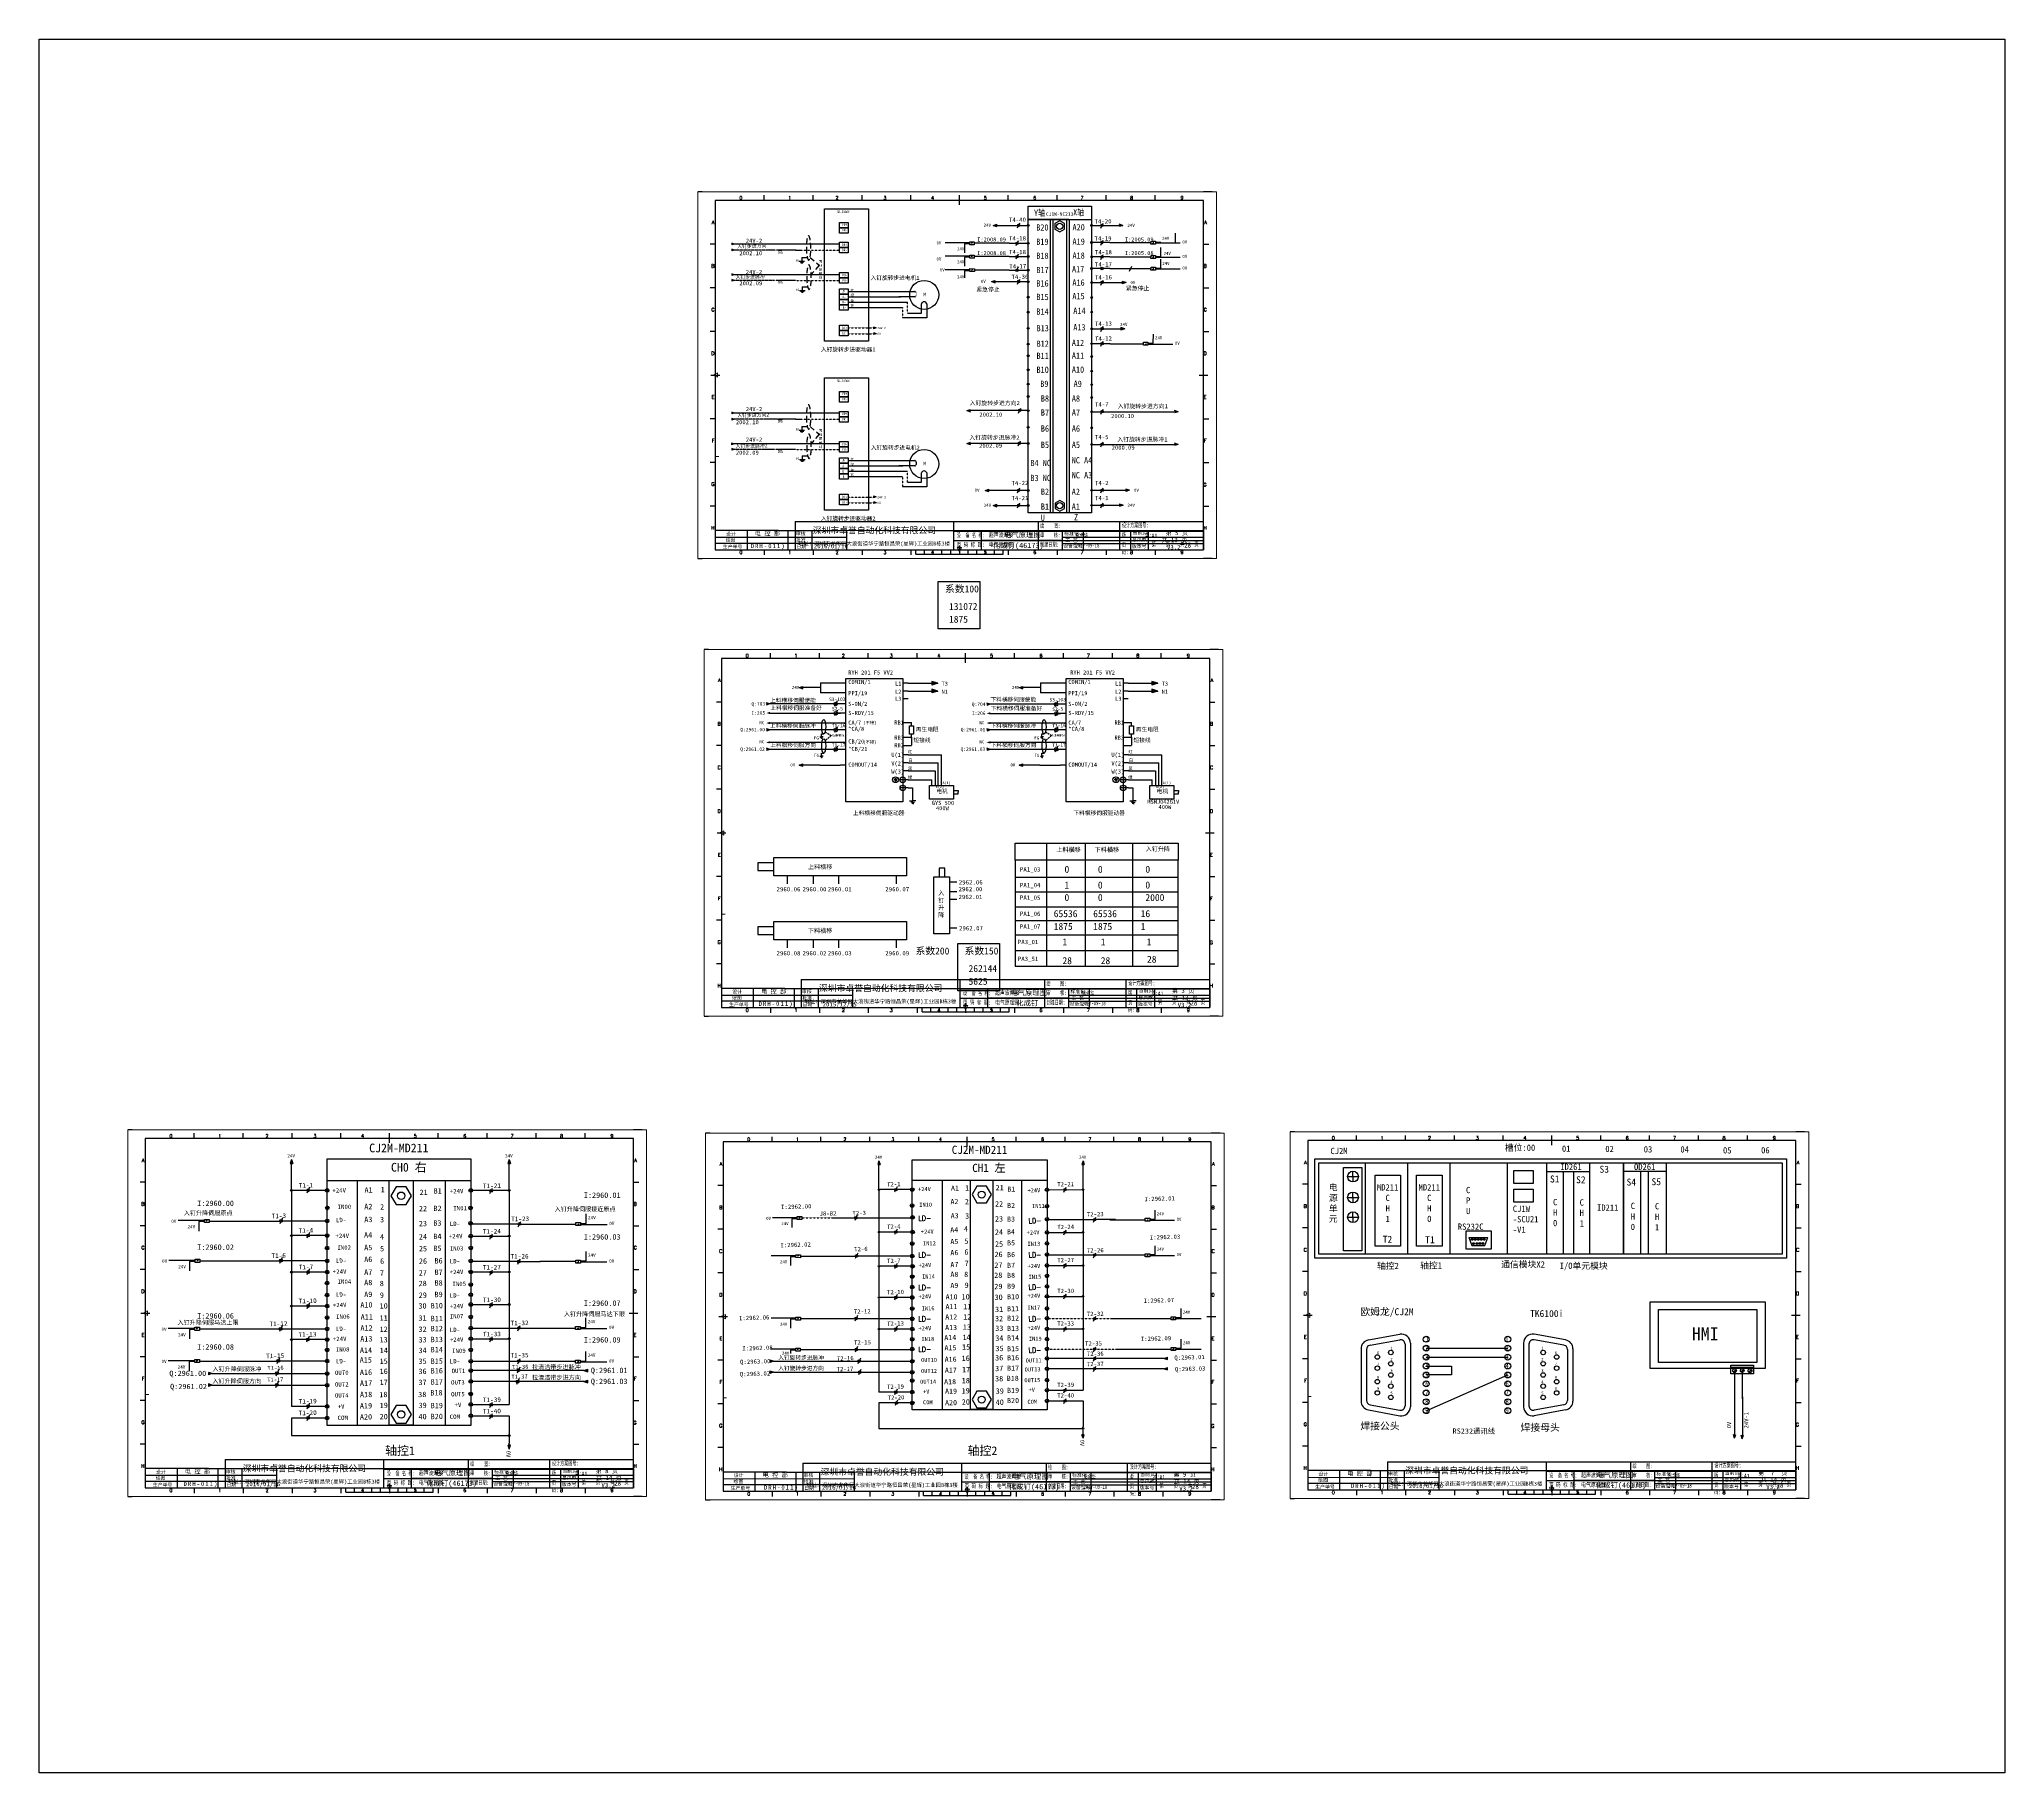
# Model space of a CAD drawing. Header units: millimetres. Extents: x 175 to 4940, y -2082 to 1907.
# Drawn here: x 2689 to 4940, y -78 to 1907 of the extents above; entities that cross this region are included whole.
import ezdxf
from ezdxf.enums import TextEntityAlignment as Align
from ezdxf.lldxf.tags import DXFTag

# ---------------------------------------------------------------- set-up
doc = ezdxf.new("R2010")
doc.units = ezdxf.units.MM
for name, pattern in [('ACANSTGL', [0.11811, 0.07874, -0.03937]), ('ACISOWELD', [3, 2, -1]), ('DASHED2', [9.525, 6.35, -3.175])]:
    doc.linetypes.add(name, pattern=pattern)
doc.layers.add('1', color=3, linetype='Continuous', lineweight=20)
for name, color, linetype in [('AE_BOR', 1, 'Continuous'), ('POS', 3, 'Continuous'), ('SYMS', 7, 'Continuous')]:
    doc.layers.add(name, color=color, linetype=linetype)
doc.styles.add('1', font='', dxfattribs={"height": 3.5})
doc.styles.add('HZ', font='', dxfattribs={"width": 0.8})
doc.styles.get("Standard").update_dxf_attribs({"font": ''})
doc.styles.add('Standard0.67', font='', dxfattribs={"width": 0.67})
doc.styles.add('Standard_0.8', font='', dxfattribs={"width": 0.8})
doc.styles.add('WD', font='romans.shx', dxfattribs={"width": 0.8, "bigfont": 'gbcbig.shx'})
doc.styles.add('宋', font='', dxfattribs={"width": 0.7})
doc.styles.add('工程字', font='')
doc.styles.get('1').set_extended_font_data('FangSong_GB2312')
doc.styles.get('HZ').set_extended_font_data('SimSun')
doc.styles.get('Standard').set_extended_font_data('SimSun')
doc.styles.get('Standard0.67').set_extended_font_data('FangSong_GB2312')
doc.styles.get('Standard_0.8').set_extended_font_data('FangSong_GB2312')
doc.styles.get('宋').set_extended_font_data('SimSun')
doc.styles.get('工程字').set_extended_font_data('SimSun')
tags = doc.linetypes.add('ACAD_ISO02W100', pattern=[15, 12, -3]).pattern_tags.tags
tags[6:7] = [DXFTag(74, 4), DXFTag(75, 0), DXFTag(340, '0'), DXFTag(46, 1.0), DXFTag(50, 0.0), DXFTag(44, 0.0), DXFTag(45, 0.0)]
tags[4:5] = [DXFTag(74, 4), DXFTag(75, 0), DXFTag(340, '0'), DXFTag(46, 1.0), DXFTag(50, 0.0), DXFTag(44, 0.0), DXFTag(45, 0.0)]
tags = doc.linetypes.add('HIDDEN2', pattern=[4.7625, 3.175, -1.5875]).pattern_tags.tags
tags[6:7] = [DXFTag(74, 4), DXFTag(75, 0), DXFTag(340, '0'), DXFTag(46, 1.0), DXFTag(50, 0.0), DXFTag(44, 0.0), DXFTag(45, 0.0)]
tags[4:5] = [DXFTag(74, 4), DXFTag(75, 0), DXFTag(340, '0'), DXFTag(46, 1.0), DXFTag(50, 0.0), DXFTag(44, 0.0), DXFTag(45, 0.0)]

# ---------------------------------------------------------------- blocks, each defined once
blk = doc.blocks.new('WDDOT')
blk.add_hatch(color=256).paths.add_polyline_path([(0.5, 0, 1), (-0.5, 0, 1)])
blk.add_circle((0, 0), 0.5)
blk = doc.blocks.new('gb_a2_a')
for p, q in [((584, 410), (25, 410)), ((25, 410), (25, 10)), ((584, 10), (584, 410)), ((297.9, 31.4), (386.4, 31.4)), ((386.4, 31.4), (524, 31.4)), ((524, 31.4), (584, 31.4)), ((25, 10), (584, 10)), ((297.9, 20.7), (386.4, 20.7)), ((386.4, 20.7), (524, 20.7)), ((524, 20.7), (584, 20.7))]:
    blk.add_line(p, q)
at = {"lineweight": 9, "ltscale": 0.1}
for p, q in [((25, 116.9), (29, 116.9)), ((263.8, 10), (263.8, 10)), ((263.8, 10), (263.8, 10))]:
    blk.add_line(p, q, dxfattribs=at)
at = {"color": 0, "ltscale": 2}
for p, q in [((116.3, 42.2), (584, 42.2)), ((297.9, 42.2), (297.9, 10)), ((395.1, 10), (395.1, 42.2)), ((488.2, 10), (488.2, 42.2)), ((524, 10), (584, 10))]:
    blk.add_line(p, q, dxfattribs=at)
at = {"color": 0}
blk.add_line((116.3, 42.2), (116.3, 10), dxfattribs=at)
at = {"layer": 'AE_BOR', "lineweight": 30}
for p, q in [((10, 420), (4.9, 420)), ((594, 420), (584, 420)), ((4.9, 0), (10, 0)), ((594, 0), (584, 0))]:
    blk.add_line(p, q, dxfattribs=at)
at = {"layer": 'AE_BOR', "color": 1, "lineweight": 15}
for p, q in [((4.9, 420), (598.9, 420)), ((4.9, 0), (4.9, 420)), ((598.9, 420), (598.9, 0)), ((22.5, 210), (27.5, 212.5)), ((27.5, 207.5), (22.5, 210)), ((27.5, 212.5), (27.5, 207.5)), ((598.9, 0), (4.9, 0)), ((304.5, 7.5), (302, 12.5)), ((302, 12.5), (307, 12.5)), ((307, 12.5), (304.5, 7.5))]:
    blk.add_line(p, q, dxfattribs=at)
at = {"layer": 'AE_BOR'}
for p, q in [((81, 410), (81, 416)), ((137, 410), (137, 416)), ((193, 410), (193, 416)), ((249, 410), (249, 416)), ((304.5, 410), (304.5, 416)), ((360.5, 410), (360.5, 416)), ((416.5, 410), (416.5, 416)), ((472.5, 410), (472.5, 416)), ((528.5, 410), (528.5, 416)), ((25, 360), (19, 360)), ((584, 360), (590, 360)), ((25, 310), (19, 310)), ((584, 310), (590, 310)), ((25, 260), (19, 260)), ((584, 260), (590, 260)), ((25, 160), (19, 160)), ((584, 160), (590, 160)), ((25, 110), (19, 110)), ((584, 110), (590, 110)), ((25, 60), (19, 60)), ((584, 60), (590, 60)), ((81, 10), (81, 4)), ((137, 10), (137, 4)), ((193, 10), (193, 4)), ((249, 10), (249, 4)), ((304.5, 10), (304.5, 4)), ((360.5, 10), (360.5, 4)), ((416.5, 10), (416.5, 4)), ((472.5, 10), (472.5, 4)), ((528.5, 10), (528.5, 4))]:
    blk.add_line(p, q, dxfattribs=at)
at = {"layer": 'AE_BOR', "color": 2, "lineweight": 30}
for p, q in [((304.5, 405), (304.5, 415)), ((20, 210), (30, 210)), ((579, 210), (589, 210)), ((254.5, 5), (254.5, 10)), ((254.5, 5), (354.5, 5)), ((264.5, 5), (264.5, 10)), ((274.5, 5), (274.5, 10)), ((284.5, 5), (284.5, 10)), ((294.5, 5), (294.5, 10)), ((304.5, 10), (304.5, 15)), ((304.5, 15), (304.5, 5)), ((304.5, 10), (304.5, 5)), ((314.5, 5), (314.5, 10)), ((324.5, 5), (324.5, 10)), ((334.5, 5), (334.5, 10)), ((344.5, 5), (344.5, 10)), ((354.5, 5), (354.5, 10))]:
    blk.add_line(p, q, dxfattribs=at)
at = {"attachment_point": 7}
for s, insert, char_height, width in [('{\\fSimSun|b0|i0|c134|p2;深圳市卓誉自动化科技有限公司}', (136.6, 27.8), 7.2, 161.355), ('{\\fSimSun|b0|i0|c134|p2;地址：深圳市龙华区大浪街道华宁路恒昌荣(星辉)工业园B栋3楼}', (119.8, 13.7), 4.4, 175.419)]:
    blk.add_mtext(s, dxfattribs=dict(at, insert=insert, char_height=char_height, width=width))
at = {"color": 0, "ltscale": 2, "attachment_point": 1}
for s, insert, char_height, width, style in [('{\\fSimSun|b0|i0|c134|p2;\\W0.66;设  备 名 称:}', (301.5, 29.2), 5, 30.247, 'Standard0.67'), ('{\\fSimSun|b0|i0|c134|p2;超声波焊接}', (338.1, 29.5), 5, 67.816, 'Standard_0.8'), ('{\\fSimSun|b0|i0|c134|p2;绘    图:}', (397, 40), 5, 24.062, 'Standard0.67'), ('{\\fSimSun|b0|i0|c134|p2;审    核:}', (397, 29.3), 5, 24.062, 'Standard0.67'), ('{\\fSimSun|b0|i0|c134|p2;熊金华}', (437.5, 28.7), 5, 24.062, 'Standard0.67'), ('{\\fSimSun|b0|i0|c134|p2;设计方案图号:}', (490.6, 40.6), 5, 30.329, 'Standard0.67'), ('{\\fSimSun|b0|i0|c134|p2;版        本:}', (490.6, 29.3), 5, 33.7, 'Standard0.67'), ('{\\fSimSun|b0|i0|c134|p2;A1}', (524.6, 28.4), 5, 11.944, 'Standard_0.8'), ('{\\f@SimSun|b0|i0|c134|p2; }', (525.1, 39.8), 5, 67.816, 'Standard_0.8'), ('{\\fSimSun|b0|i0|c134|p2;\\W0.72;页 码 标 题:}', (301.5, 18.4), 5, 30.247, 'Standard0.67'), ('{\\fSimSun|b0|i0|c134|p2;电气原理图}', (338.1, 18.4), 5, 67.816, 'Standard_0.8'), ('{\\fSimSun|b0|i0|c134|p2;创建日期:}', (397, 18.5), 5, 24.062, 'Standard0.67'), ('{\\fSimSun|b0|i0|c134|p2;2017-09-18}', (437.5, 17.6), 5, 24.062, 'Standard0.67'), ('{\\fSimSun|b0|i0|c134|p2;页        码:}', (490.6, 18.3), 5, 31.452, 'Standard0.67'), ('第    页    共    页', (524.6, 18.8), 5, 67.816, '宋'), ('{\\fSimSun|b0|i0|c134|p2;28}', (561.9, 18.4), 6, 21.585, 'Standard_0.8')]:
    blk.add_mtext(s, dxfattribs=dict(at, insert=insert, char_height=char_height, width=width, style=style))
at = {"layer": 'AE_BOR', "style": 'WD'}
for s, p in [('0', (54.3, 411)), ('1', (110.1, 411)), ('2', (164.4, 411)), ('3', (219.2, 411)), ('4', (273.8, 411)), ('5', (334.1, 411)), ('6', (390.8, 411)), ('7', (445, 411)), ('8', (501.7, 411)), ('9', (559.4, 411)), ('0', (54.3, 5)), ('1', (110.1, 5)), ('2', (164.4, 5)), ('3', (219.2, 5)), ('4', (273.8, 5)), ('5', (334.1, 5)), ('6', (390.8, 5)), ('7', (445, 5)), ('8', (501.7, 5)), ('9', (559.4, 5))]:
    blk.add_text(s, height=4, dxfattribs=at).set_placement(p, align=Align.CENTER)
for s, p in [('A', (24, 385)), ('A', (588, 385)), ('B', (24, 335)), ('B', (587.7, 335)), ('C', (24, 285)), ('C', (587.9, 285)), ('D', (24, 235)), ('D', (587.7, 235)), ('E', (24, 185)), ('E', (587.5, 185)), ('F', (24, 135)), ('F', (587.5, 135)), ('F', (587.5, 135)), ('G', (24, 85)), ('G', (587.5, 84.6)), ('H', (24, 35)), ('H', (587.7, 35))]:
    blk.add_text(s, height=4, dxfattribs=at).set_placement(p, align=Align.MIDDLE_RIGHT)
blk = doc.blocks.new('节点')
at = {"color": 1}
blk.add_line((5159.2, 79.1), (5149.7, 60.2), dxfattribs=at)
blk.add_circle((5154.1, 68.9), 5.98, dxfattribs=at)

msp = doc.modelspace()

# ---------------------------------------------------------------- hatches: boundary and pattern name
for color, points in [(256, [(3781.393, 1694.075), (3785.638, 1695.435), (3785.638, 1692.714)]), (256, [(3930.167, 1694.075), (3925.922, 1692.714), (3925.922, 1695.435)]), (256, [(3485.089, 1672.732), (3482.069, 1671.95), (3482.177, 1673.852)]), (256, [(3485.089, 1672.732), (3482.069, 1671.95), (3482.177, 1673.852)]), (256, [(3485.089, 1672.732), (3482.069, 1671.95), (3482.177, 1673.852)]), (256, [(3485.089, 1665.648), (3482.069, 1664.866), (3482.177, 1666.767)]), (256, [(3485.089, 1665.648), (3482.069, 1664.866), (3482.177, 1666.767)]), (256, [(3485.089, 1665.648), (3482.069, 1664.866), (3482.177, 1666.767)]), (256, [(3485.089, 1637.527), (3482.069, 1636.744), (3482.177, 1638.646)]), (256, [(3485.089, 1637.527), (3482.069, 1636.744), (3482.177, 1638.646)]), (256, [(3485.089, 1637.527), (3482.069, 1636.744), (3482.177, 1638.646)]), (256, [(3485.089, 1631.041), (3482.069, 1630.259), (3482.177, 1632.161)]), (256, [(3485.089, 1631.041), (3482.069, 1630.259), (3482.177, 1632.161)]), (256, [(3485.089, 1631.041), (3482.069, 1630.259), (3482.177, 1632.161)]), (256, [(3779.523, 1629.737), (3783.768, 1631.098), (3783.768, 1628.377)]), (256, [(3933.632, 1628.628), (3929.387, 1627.268), (3929.387, 1629.988)]), (256, [(3647.558, 1576.714), (3644.586, 1575.762), (3644.586, 1577.666)]), (256, [(3647.558, 1576.714), (3644.586, 1575.762), (3644.586, 1577.666)]), (256, [(3647.558, 1576.714), (3644.586, 1575.762), (3644.586, 1577.666)]), (256, [(3932.124, 1575.618), (3927.879, 1574.258), (3927.879, 1576.978)]), (256, [(3647.787, 1570.075), (3644.816, 1569.122), (3644.816, 1571.027)]), (256, [(3647.787, 1570.075), (3644.816, 1569.122), (3644.816, 1571.027)]), (256, [(3647.787, 1570.075), (3644.816, 1569.122), (3644.816, 1571.027)]), (256, [(3485.089, 1471.974), (3482.069, 1471.191), (3482.177, 1473.093)]), (256, [(3485.089, 1471.974), (3482.069, 1471.191), (3482.177, 1473.093)]), (256, [(3485.089, 1471.974), (3482.069, 1471.191), (3482.177, 1473.093)]), (1, [(3485.089, 1479.09), (3482.118, 1478.138), (3482.118, 1480.043)]), (1, [(3485.089, 1479.09), (3482.118, 1478.138), (3482.118, 1480.043)]), (1, [(3485.089, 1479.09), (3482.118, 1478.138), (3482.118, 1480.043)]), (256, [(3751.214, 1482.048), (3755.459, 1483.408), (3755.459, 1480.688)]), (256, [(3993.445, 1480.713), (3989.201, 1479.352), (3989.201, 1482.073)]), (1, [(3484.936, 1443.843), (3481.965, 1442.891), (3481.965, 1444.796)]), (1, [(3484.936, 1443.843), (3481.965, 1442.891), (3481.965, 1444.796)]), (1, [(3484.936, 1443.843), (3481.965, 1442.891), (3481.965, 1444.796)]), (256, [(3751.214, 1444.337), (3755.459, 1445.698), (3755.459, 1442.977)]), (256, [(3993.445, 1443.28), (3989.201, 1441.92), (3989.201, 1444.641)]), (256, [(3485.089, 1437.367), (3482.069, 1436.585), (3482.177, 1438.487)]), (256, [(3485.089, 1437.367), (3482.069, 1436.585), (3482.177, 1438.487)]), (256, [(3485.089, 1437.367), (3482.069, 1436.585), (3482.177, 1438.487)]), (256, [(3647.558, 1383.04), (3644.586, 1382.088), (3644.586, 1383.992)]), (256, [(3647.558, 1383.04), (3644.586, 1382.088), (3644.586, 1383.992)]), (256, [(3647.558, 1383.04), (3644.586, 1382.088), (3644.586, 1383.992)]), (256, [(3647.787, 1376.401), (3644.816, 1375.448), (3644.816, 1377.353)]), (256, [(3647.787, 1376.401), (3644.816, 1375.448), (3644.816, 1377.353)]), (256, [(3647.787, 1376.401), (3644.816, 1375.448), (3644.816, 1377.353)]), (256, [(3772.423, 1390.517), (3776.668, 1391.878), (3776.668, 1389.157)]), (256, [(3781.463, 1373.248), (3785.708, 1374.608), (3785.708, 1371.887)]), (256, [(3930.237, 1373.459), (3925.992, 1372.098), (3925.992, 1374.819)]), (256, [(3937.672, 1390.728), (3933.427, 1389.368), (3933.427, 1392.088)]), (256, [(3718.14, 1169.606), (3711.242, 1171.817), (3711.242, 1167.395)]), (256, [(3970.193, 1169.606), (3963.295, 1171.817), (3963.295, 1167.395)]), (256, [(3559.454, 1164.635), (3563.593, 1165.961), (3563.593, 1163.309)]), (256, [(3718.082, 1160.752), (3711.184, 1162.963), (3711.184, 1158.542)]), (256, [(3811.442, 1164.635), (3815.581, 1165.961), (3815.581, 1163.309)]), (256, [(3970.135, 1160.752), (3963.237, 1162.963), (3963.237, 1158.542)]), (256, [(3525.887, 1145.967), (3521.748, 1144.64), (3521.748, 1147.293)]), (256, [(3521.803, 1135.558), (3525.942, 1136.885), (3525.942, 1134.232)]), (256, [(3521.803, 1124.066), (3525.942, 1125.393), (3525.942, 1122.74)]), (256, [(3778.266, 1145.562), (3774.127, 1144.236), (3774.127, 1146.888)]), (256, [(3774.182, 1135.154), (3778.321, 1136.48), (3778.321, 1133.827)]), (256, [(3774.182, 1124.066), (3778.321, 1125.393), (3778.321, 1122.74)]), (256, [(3521.603, 1101.877), (3525.742, 1103.203), (3525.742, 1100.55)]), (256, [(3526.02, 1116.119), (3521.881, 1114.793), (3521.881, 1117.446)]), (256, [(3773.982, 1101.877), (3778.121, 1103.203), (3778.121, 1100.55)]), (256, [(3778.399, 1116.119), (3774.26, 1114.793), (3774.26, 1117.446)]), (256, [(3526.02, 1093.93), (3521.881, 1092.603), (3521.881, 1095.256)]), (256, [(3778.399, 1093.93), (3774.26, 1092.603), (3774.26, 1095.256)]), (256, [(3559.454, 1075.928), (3563.593, 1077.254), (3563.593, 1074.602)]), (256, [(3811.449, 1075.928), (3815.588, 1077.254), (3815.588, 1074.602)]), (256, [(3811.507, 1075.928), (3815.646, 1077.254), (3815.646, 1074.602)]), (256, [(2977.995, 624.005), (2979.41, 619.59), (2976.58, 619.59)]), (256, [(3227.331, 624.005), (3228.746, 619.59), (3225.917, 619.59)]), (256, [(3650.682, 622.717), (3652.008, 618.578), (3649.355, 618.578)]), (256, [(3884.435, 622.717), (3885.761, 618.578), (3883.109, 618.578)]), (256, [(3312.894, 382.423), (3317.309, 383.838), (3317.309, 381.008)]), (256, [(3529.93, 392.953), (3525.791, 391.626), (3525.791, 394.279)]), (256, [(3977.15, 396.234), (3981.289, 397.561), (3981.289, 394.908)]), (256, [(3977.15, 384.476), (3981.289, 385.802), (3981.289, 383.149)]), (256, [(2887.193, 378.923), (2882.778, 377.508), (2882.778, 380.337)]), (256, [(2887.193, 365.584), (2882.778, 364.169), (2882.778, 366.999)]), (256, [(3312.894, 369.88), (3317.309, 371.295), (3317.309, 368.466)]), (256, [(3529.93, 380.447), (3525.791, 379.121), (3525.791, 381.774)]), (256, [(3227.45, 292.399), (3226.035, 296.813), (3228.865, 296.813)]), (256, [(3884.508, 304.763), (3883.182, 308.902), (3885.834, 308.902)]), (256, [(4630.59, 304.795), (4629.262, 309.05), (4631.983, 309.03)]), (256, [(4639.367, 304.179), (4638.039, 308.434), (4640.759, 308.414)])]:
    msp.add_hatch(color=color).paths.add_polyline_path(points)
h = msp.add_hatch(color=256)
edge = h.paths.add_edge_path()
edge.add_arc((2977.995, 588.688), 0.981, 0, 360)
h = msp.add_hatch(color=256)
edge = h.paths.add_edge_path()
edge.add_arc((3227.331, 588.673), 0.981, 0, 360)
h = msp.add_hatch(color=256)
edge = h.paths.add_edge_path()
edge.add_arc((3650.682, 589.607), 0.92, 0, 360)
h = msp.add_hatch(color=256)
edge = h.paths.add_edge_path()
edge.add_arc((3884.435, 589.593), 0.92, 0, 360)
h = msp.add_hatch(color=256)
edge = h.paths.add_edge_path()
edge.add_arc((3650.682, 541.091), 0.92, 0, 360)
h = msp.add_hatch(color=256)
edge = h.paths.add_edge_path()
edge.add_arc((3884.435, 540.677), 0.92, 0, 360)
h = msp.add_hatch(color=256)
edge = h.paths.add_edge_path()
edge.add_arc((2977.995, 536.937), 0.981, 0, 360)
h = msp.add_hatch(color=256)
edge = h.paths.add_edge_path()
edge.add_arc((3227.331, 536.496), 0.981, 0, 360)
h = msp.add_hatch(color=256)
edge = h.paths.add_edge_path()
edge.add_arc((2977.995, 495.108), 0.981, 0, 360)
h = msp.add_hatch(color=256)
edge = h.paths.add_edge_path()
edge.add_arc((3227.331, 495.302), 0.981, 0, 360)
h = msp.add_hatch(color=256)
edge = h.paths.add_edge_path()
edge.add_arc((3650.682, 501.918), 0.92, 0, 360)
h = msp.add_hatch(color=256)
edge = h.paths.add_edge_path()
edge.add_arc((3884.435, 502.707), 0.92, 0, 360)
h = msp.add_hatch(color=256)
edge = h.paths.add_edge_path()
edge.add_arc((2977.995, 456.233), 0.981, 0, 360)
h = msp.add_hatch(color=256)
edge = h.paths.add_edge_path()
edge.add_arc((3227.331, 458.066), 0.981, 0, 360)
h = msp.add_hatch(color=256)
edge = h.paths.add_edge_path()
edge.add_arc((3650.682, 466.069), 0.92, 0, 360)
h = msp.add_hatch(color=256)
edge = h.paths.add_edge_path()
edge.add_arc((3884.435, 467.391), 0.92, 0, 360)
h = msp.add_hatch(color=256)
edge = h.paths.add_edge_path()
edge.add_arc((3650.682, 429.968), 0.92, 0, 360)
h = msp.add_hatch(color=256)
edge = h.paths.add_edge_path()
edge.add_arc((3884.435, 430.016), 0.92, 0, 360)
h = msp.add_hatch(color=256)
edge = h.paths.add_edge_path()
edge.add_arc((2977.995, 417.888), 0.981, 0, 360)
h = msp.add_hatch(color=256)
edge = h.paths.add_edge_path()
edge.add_arc((3227.331, 418.822), 0.981, 0, 360)
h = msp.add_hatch(color=256)
edge = h.paths.add_edge_path()
edge.add_arc((3884.416, 316.057), 0.92, 0, 360)
h = msp.add_hatch(color=256)
edge = h.paths.add_edge_path()
edge.add_arc((3227.331, 307.894), 0.981, 0, 360)

# ---------------------------------------------------------------- linework, layer by layer
for p, q in [((3821.584, 1716.167), (3894.221, 1716.167)), ((3821.654, 1364.677), (3821.654, 1716.167)), ((3894.291, 1716.167), (3894.291, 1364.677)), ((3781.393, 1694.075), (3785.638, 1695.435)), ((3781.393, 1694.075), (3785.638, 1692.714)), ((3785.638, 1692.714), (3785.638, 1695.435)), ((3785.638, 1694.075), (3821.584, 1694.075)), ((3809.338, 1691.304), (3811.995, 1697.053)), ((3821.535, 1701.076), (3868.346, 1701.076)), ((3821.584, 1700.993), (3894.221, 1700.993)), ((3847.152, 1364.677), (3847.152, 1701.076)), ((3868.573, 1701.076), (3868.573, 1364.677)), ((3894.221, 1694.075), (3930.167, 1694.075)), ((3904.914, 1691.094), (3907.571, 1696.842)), ((3930.167, 1694.075), (3925.922, 1695.435)), ((3930.167, 1694.075), (3925.922, 1692.714)), ((3482.177, 1673.852), (3482.069, 1671.95)), ((3482.177, 1673.852), (3482.069, 1671.95)), ((3482.177, 1673.852), (3482.069, 1671.95)), ((3485.089, 1672.732), (3482.069, 1671.95)), ((3485.089, 1672.732), (3482.069, 1671.95)), ((3485.089, 1672.732), (3482.069, 1671.95)), ((3482.177, 1666.767), (3482.069, 1664.866)), ((3482.177, 1666.767), (3482.069, 1664.866)), ((3482.177, 1666.767), (3482.069, 1664.866)), ((3485.089, 1665.648), (3482.069, 1664.866)), ((3485.089, 1665.648), (3482.069, 1664.866)), ((3485.089, 1665.648), (3482.069, 1664.866)), ((3485.089, 1672.732), (3482.177, 1673.852)), ((3485.089, 1672.732), (3482.177, 1673.852)), ((3485.089, 1672.732), (3482.177, 1673.852)), ((3485.089, 1665.648), (3482.177, 1666.767)), ((3485.089, 1665.648), (3482.177, 1666.767)), ((3485.089, 1665.648), (3482.177, 1666.767)), ((3555.644, 1665.648), (3539.591, 1665.648)), ((3555.186, 1665.648), (3562.186, 1665.648)), ((3555.186, 1665.648), (3562.186, 1665.648)), ((3555.186, 1665.648), (3562.186, 1665.648)), ((3754.826, 1674.032), (3726.445, 1674.032)), ((3754.82, 1671.985), (3754.829, 1675.38)), ((3759.907, 1671.971), (3754.82, 1671.985)), ((3754.829, 1675.38), (3759.916, 1675.366)), ((3759.916, 1675.366), (3759.907, 1671.971)), ((3810.073, 1676.527), (3807.416, 1670.778)), ((3904.914, 1671.577), (3907.571, 1677.325)), ((3962.251, 1672.737), (3962.26, 1676.132)), ((3967.337, 1672.724), (3962.251, 1672.737)), ((3962.26, 1676.132), (3967.346, 1676.119)), ((3967.346, 1676.119), (3967.337, 1672.724)), ((3967.341, 1674.071), (3995.722, 1674.071)), ((3559.314, 1653.26), (3565.614, 1653.26)), ((3559.314, 1653.26), (3565.614, 1653.26)), ((3559.314, 1653.26), (3565.614, 1653.26)), ((3560.364, 1652.21), (3564.564, 1652.21)), ((3560.364, 1652.21), (3564.564, 1652.21)), ((3560.364, 1652.21), (3564.564, 1652.21)), ((3561.414, 1651.16), (3563.514, 1651.16)), ((3561.414, 1651.16), (3563.514, 1651.16)), ((3561.414, 1651.16), (3563.514, 1651.16)), ((3562.464, 1657.46), (3562.464, 1653.26)), ((3562.464, 1657.46), (3562.464, 1653.26)), ((3562.464, 1657.46), (3562.464, 1653.26)), ((3754.826, 1658.777), (3726.445, 1658.777)), ((3754.933, 1643.204), (3726.552, 1643.204)), ((3754.82, 1656.73), (3754.829, 1660.125)), ((3759.907, 1656.716), (3754.82, 1656.73)), ((3754.829, 1660.125), (3759.916, 1660.111)), ((3754.89, 1641.157), (3754.899, 1644.552)), ((3754.937, 1644.552), (3760.023, 1644.538)), ((3759.916, 1660.111), (3759.907, 1656.716)), ((3759.986, 1644.538), (3759.977, 1641.143)), ((3810.073, 1661.272), (3807.416, 1655.523)), ((3810.143, 1646.773), (3807.486, 1641.024)), ((3904.914, 1655.08), (3907.571, 1660.829)), ((3937.488, 1641.732), (3940.146, 1647.481)), ((3962.251, 1656.241), (3962.26, 1659.636)), ((3967.337, 1656.227), (3962.251, 1656.241)), ((3962.251, 1642.893), (3962.26, 1646.288)), ((3962.26, 1659.636), (3967.346, 1659.622)), ((3962.26, 1646.288), (3967.346, 1646.274)), ((3967.346, 1659.622), (3967.337, 1656.227)), ((3967.346, 1646.274), (3967.337, 1642.879)), ((3967.341, 1657.575), (3995.722, 1657.575)), ((3967.341, 1644.227), (3995.722, 1644.227)), ((3482.177, 1638.646), (3482.069, 1636.744)), ((3482.177, 1638.646), (3482.069, 1636.744)), ((3482.177, 1638.646), (3482.069, 1636.744)), ((3485.089, 1637.527), (3482.069, 1636.744)), ((3485.089, 1637.527), (3482.069, 1636.744)), ((3485.089, 1637.527), (3482.069, 1636.744)), ((3482.177, 1632.161), (3482.069, 1630.259)), ((3482.177, 1632.161), (3482.069, 1630.259)), ((3482.177, 1632.161), (3482.069, 1630.259)), ((3485.089, 1631.041), (3482.069, 1630.259)), ((3485.089, 1631.041), (3482.069, 1630.259)), ((3485.089, 1631.041), (3482.069, 1630.259)), ((3485.089, 1637.527), (3482.177, 1638.646)), ((3485.089, 1637.527), (3482.177, 1638.646)), ((3485.089, 1637.527), (3482.177, 1638.646)), ((3485.089, 1631.041), (3482.177, 1632.161)), ((3485.089, 1631.041), (3482.177, 1632.161)), ((3485.089, 1631.041), (3482.177, 1632.161)), ((3555.186, 1631.041), (3539.591, 1631.041)), ((3562.926, 1623.891), (3562.926, 1619.691)), ((3562.926, 1623.891), (3562.926, 1619.691)), ((3562.926, 1623.891), (3562.926, 1619.691)), ((3759.977, 1641.143), (3754.89, 1641.157)), ((3779.523, 1629.737), (3783.768, 1631.098)), ((3779.523, 1629.737), (3783.768, 1628.377)), ((3821.654, 1629.622), (3783.707, 1629.622)), ((3783.768, 1628.377), (3783.768, 1631.098)), ((3809.36, 1626.852), (3812.017, 1632.601)), ((3894.291, 1628.678), (3929.447, 1628.678)), ((3904.984, 1625.804), (3907.641, 1631.552)), ((3933.632, 1628.628), (3929.387, 1629.988)), ((3929.387, 1629.988), (3929.387, 1627.268)), ((3933.632, 1628.628), (3929.387, 1627.268)), ((3967.337, 1642.879), (3962.251, 1642.893)), ((3559.776, 1619.691), (3566.076, 1619.691)), ((3559.776, 1619.691), (3566.076, 1619.691)), ((3559.776, 1619.691), (3566.076, 1619.691)), ((3560.826, 1618.641), (3565.026, 1618.641)), ((3560.826, 1618.641), (3565.026, 1618.641)), ((3560.826, 1618.641), (3565.026, 1618.641)), ((3561.876, 1617.591), (3563.976, 1617.591)), ((3561.876, 1617.591), (3563.976, 1617.591)), ((3561.876, 1617.591), (3563.976, 1617.591)), ((3673.642, 1618.378), (3692.003, 1618.364)), ((3673.642, 1618.378), (3692.003, 1618.364)), ((3673.642, 1618.378), (3692.003, 1618.364)), ((3692.003, 1612.264), (3673.642, 1612.264)), ((3692.003, 1612.264), (3673.642, 1612.264)), ((3692.003, 1612.264), (3673.642, 1612.264)), ((3673.642, 1606.202), (3683.274, 1606.202)), ((3673.642, 1606.202), (3683.274, 1606.202)), ((3673.642, 1606.202), (3683.274, 1606.202)), ((3673.642, 1600.103), (3677.725, 1600.103)), ((3699.369, 1593.569), (3699.369, 1604.442)), ((3699.369, 1593.569), (3699.369, 1604.442)), ((3699.369, 1593.569), (3699.369, 1604.442)), ((3705.469, 1604.442), (3705.469, 1588.296)), ((3705.469, 1604.442), (3705.469, 1588.296)), ((3705.469, 1604.442), (3705.469, 1588.296)), ((3647.558, 1576.714), (3644.586, 1577.666)), ((3644.586, 1577.666), (3644.586, 1575.762)), ((3647.558, 1576.714), (3644.586, 1577.666)), ((3644.586, 1577.666), (3644.586, 1575.762)), ((3647.558, 1576.714), (3644.586, 1577.666)), ((3644.586, 1577.666), (3644.586, 1575.762)), ((3647.558, 1576.714), (3644.586, 1575.762)), ((3647.558, 1576.714), (3644.586, 1575.762)), ((3647.558, 1576.714), (3644.586, 1575.762)), ((3705.469, 1588.296), (3677.725, 1588.296)), ((3705.469, 1588.296), (3677.725, 1588.296)), ((3705.469, 1588.296), (3677.725, 1588.296)), ((3683.274, 1593.569), (3699.369, 1593.569)), ((3683.274, 1593.569), (3699.369, 1593.569)), ((3683.274, 1593.569), (3699.369, 1593.569)), ((3894.291, 1575.618), (3927.879, 1575.618)), ((3904.984, 1572.744), (3907.641, 1578.492)), ((3932.124, 1575.618), (3927.879, 1576.978)), ((3927.879, 1576.978), (3927.879, 1574.258)), ((3932.124, 1575.618), (3927.879, 1574.258)), ((3647.787, 1570.075), (3644.816, 1571.027)), ((3644.816, 1571.027), (3644.816, 1569.122)), ((3647.787, 1570.075), (3644.816, 1571.027)), ((3644.816, 1571.027), (3644.816, 1569.122)), ((3647.787, 1570.075), (3644.816, 1571.027)), ((3644.816, 1571.027), (3644.816, 1569.122)), ((3647.787, 1570.075), (3644.816, 1569.122)), ((3647.787, 1570.075), (3644.816, 1569.122)), ((3647.787, 1570.075), (3644.816, 1569.122)), ((3904.984, 1555.699), (3907.641, 1561.448)), ((3953.722, 1556.86), (3953.731, 1560.255)), ((3958.808, 1556.846), (3953.722, 1556.86)), ((3953.731, 1560.255), (3958.817, 1560.241)), ((3958.817, 1560.241), (3958.808, 1556.846)), ((3958.812, 1558.194), (3987.192, 1558.194)), ((3482.177, 1473.093), (3482.069, 1471.191)), ((3482.177, 1473.093), (3482.069, 1471.191)), ((3482.177, 1473.093), (3482.069, 1471.191)), ((3485.089, 1471.974), (3482.069, 1471.191)), ((3485.089, 1471.974), (3482.069, 1471.191)), ((3485.089, 1471.974), (3482.069, 1471.191)), ((3485.089, 1471.974), (3482.177, 1473.093)), ((3485.089, 1471.974), (3482.177, 1473.093)), ((3485.089, 1471.974), (3482.177, 1473.093)), ((3555.644, 1471.974), (3539.564, 1471.974)), ((3555.644, 1471.974), (3539.564, 1471.974)), ((3555.186, 1471.974), (3562.186, 1471.974)), ((3555.186, 1471.974), (3562.186, 1471.974)), ((3555.186, 1471.974), (3562.186, 1471.974)), ((3562.464, 1463.786), (3562.464, 1459.586)), ((3562.464, 1463.786), (3562.464, 1459.586)), ((3562.464, 1463.786), (3562.464, 1459.586)), ((3751.214, 1482.048), (3755.459, 1483.408)), ((3751.214, 1482.048), (3755.459, 1480.688)), ((3821.615, 1482.084), (3755.506, 1482.084)), ((3810.425, 1479.07), (3813.083, 1484.819)), ((3895.33, 1480.713), (3989.257, 1480.713)), ((3904.984, 1477.838), (3907.641, 1483.587)), ((3993.445, 1480.713), (3989.201, 1482.073)), ((3993.445, 1480.713), (3989.201, 1479.352)), ((3559.314, 1459.586), (3565.614, 1459.586)), ((3559.314, 1459.586), (3565.614, 1459.586)), ((3559.314, 1459.586), (3565.614, 1459.586)), ((3560.364, 1458.536), (3564.564, 1458.536)), ((3560.364, 1458.536), (3564.564, 1458.536)), ((3560.364, 1458.536), (3564.564, 1458.536)), ((3561.414, 1457.486), (3563.514, 1457.486)), ((3561.414, 1457.486), (3563.514, 1457.486)), ((3561.414, 1457.486), (3563.514, 1457.486)), ((3751.214, 1444.337), (3755.459, 1445.698)), ((3751.214, 1444.337), (3755.459, 1442.977)), ((3821.615, 1444.373), (3755.506, 1444.373)), ((3810.094, 1441.499), (3812.751, 1447.248)), ((3895.33, 1443.28), (3989.257, 1443.28)), ((3904.984, 1440.299), (3907.641, 1446.048)), ((3993.445, 1443.28), (3989.201, 1444.641)), ((3993.445, 1443.28), (3989.201, 1441.92)), ((3482.177, 1438.487), (3482.069, 1436.585)), ((3482.177, 1438.487), (3482.069, 1436.585)), ((3482.177, 1438.487), (3482.069, 1436.585)), ((3485.089, 1437.367), (3482.069, 1436.585)), ((3485.089, 1437.367), (3482.069, 1436.585)), ((3485.089, 1437.367), (3482.069, 1436.585)), ((3485.089, 1437.367), (3482.177, 1438.487)), ((3485.089, 1437.367), (3482.177, 1438.487)), ((3485.089, 1437.367), (3482.177, 1438.487)), ((3555.186, 1437.367), (3539.554, 1437.367)), ((3555.186, 1437.367), (3539.554, 1437.367)), ((3555.186, 1437.367), (3539.557, 1437.367)), ((3559.776, 1426.017), (3566.076, 1426.017)), ((3559.776, 1426.017), (3566.076, 1426.017)), ((3559.776, 1426.017), (3566.076, 1426.017)), ((3560.826, 1424.967), (3565.026, 1424.967)), ((3560.826, 1424.967), (3565.026, 1424.967)), ((3560.826, 1424.967), (3565.026, 1424.967)), ((3561.876, 1423.917), (3563.976, 1423.917)), ((3561.876, 1423.917), (3563.976, 1423.917)), ((3561.876, 1423.917), (3563.976, 1423.917)), ((3562.926, 1430.217), (3562.926, 1426.017)), ((3562.926, 1430.217), (3562.926, 1426.017)), ((3562.926, 1430.217), (3562.926, 1426.017)), ((3673.642, 1424.704), (3692.003, 1424.69)), ((3673.642, 1424.704), (3692.003, 1424.69)), ((3673.642, 1424.704), (3692.003, 1424.69)), ((3692.003, 1418.59), (3673.642, 1418.59)), ((3692.003, 1418.59), (3673.642, 1418.59)), ((3692.003, 1418.59), (3673.642, 1418.59)), ((3673.642, 1412.528), (3683.274, 1412.528)), ((3673.642, 1412.528), (3683.274, 1412.528)), ((3673.642, 1412.528), (3683.274, 1412.528)), ((3673.642, 1406.429), (3677.725, 1406.429)), ((3683.274, 1399.895), (3699.369, 1399.895)), ((3683.274, 1399.895), (3699.369, 1399.895)), ((3683.274, 1399.895), (3699.369, 1399.895)), ((3699.369, 1399.895), (3699.369, 1410.768)), ((3699.369, 1399.895), (3699.369, 1410.768)), ((3699.369, 1399.895), (3699.369, 1410.768)), ((3705.469, 1410.768), (3705.469, 1394.622)), ((3705.469, 1410.768), (3705.469, 1394.622)), ((3705.469, 1410.768), (3705.469, 1394.622)), ((3647.558, 1383.04), (3644.586, 1383.992)), ((3644.586, 1383.992), (3644.586, 1382.088)), ((3647.558, 1383.04), (3644.586, 1383.992)), ((3644.586, 1383.992), (3644.586, 1382.088)), ((3647.558, 1383.04), (3644.586, 1383.992)), ((3644.586, 1383.992), (3644.586, 1382.088)), ((3647.558, 1383.04), (3644.586, 1382.088)), ((3647.558, 1383.04), (3644.586, 1382.088)), ((3647.558, 1383.04), (3644.586, 1382.088)), ((3647.787, 1376.401), (3644.816, 1377.353)), ((3644.816, 1377.353), (3644.816, 1375.448)), ((3647.787, 1376.401), (3644.816, 1377.353)), ((3644.816, 1377.353), (3644.816, 1375.448)), ((3647.787, 1376.401), (3644.816, 1377.353)), ((3644.816, 1377.353), (3644.816, 1375.448)), ((3647.787, 1376.401), (3644.816, 1375.448)), ((3647.787, 1376.401), (3644.816, 1375.448)), ((3647.787, 1376.401), (3644.816, 1375.448)), ((3705.469, 1394.622), (3677.725, 1394.622)), ((3705.469, 1394.622), (3677.725, 1394.622)), ((3705.469, 1394.622), (3677.725, 1394.622)), ((3772.423, 1390.517), (3776.668, 1391.878)), ((3772.423, 1390.517), (3776.668, 1389.157)), ((3821.654, 1390.517), (3776.607, 1390.517)), ((3776.668, 1389.157), (3776.668, 1391.878)), ((3781.463, 1373.248), (3785.708, 1374.608)), ((3781.463, 1373.248), (3785.708, 1371.887)), ((3785.708, 1371.887), (3785.708, 1374.608)), ((3785.708, 1373.248), (3821.654, 1373.248)), ((3809.36, 1387.747), (3812.017, 1393.496)), ((3809.36, 1370.478), (3812.017, 1376.226)), ((3894.291, 1390.728), (3933.847, 1390.728)), ((3894.291, 1373.459), (3930.237, 1373.459)), ((3904.984, 1387.747), (3907.641, 1393.496)), ((3904.984, 1370.478), (3907.641, 1376.226)), ((3930.237, 1373.459), (3925.992, 1374.819)), ((3930.237, 1373.459), (3925.992, 1372.098)), ((3937.672, 1390.728), (3933.427, 1392.088)), ((3933.427, 1392.088), (3933.427, 1389.368)), ((3937.672, 1390.728), (3933.427, 1389.368)), ((3894.291, 1364.677), (3821.654, 1364.677)), ((3881.33, 1364.677), (3834.519, 1364.677)), ((3535.784, 1344.609), (3463.353, 1344.609)), ((3463.353, 1344.609), (3463.353, 1322.612)), ((3499.627, 1344.609), (3499.627, 1322.612)), ((3535.784, 1344.609), (3613.395, 1344.609)), ((3546.389, 1344.609), (3546.389, 1322.612)), ((3573.835, 1344.609), (3573.835, 1322.609)), ((3613.395, 1344.609), (3613.395, 1322.612)), ((3704.886, 1344.609), (3824.786, 1344.609)), ((3767.952, 1344.609), (3767.952, 1322.612)), ((3824.786, 1344.609), (3962.357, 1344.609)), ((3824.786, 1333.609), (3860.55, 1333.609)), ((3860.581, 1344.609), (3860.581, 1322.612)), ((3962.357, 1344.609), (4022.353, 1344.609)), ((3463.353, 1322.612), (4022.353, 1322.612)), ((3718.14, 1169.606), (3711.242, 1171.817)), ((3711.242, 1171.817), (3711.242, 1167.395)), ((3970.193, 1169.606), (3963.295, 1171.817)), ((3963.295, 1171.817), (3963.295, 1167.395)), ((3559.454, 1164.635), (3563.593, 1165.961)), ((3559.454, 1164.635), (3563.593, 1163.309)), ((3563.593, 1163.309), (3563.593, 1165.961)), ((3606.679, 1169.889), (3583.606, 1169.889)), ((3606.679, 1158.807), (3583.606, 1158.807)), ((3612.889, 1169.889), (3606.679, 1169.889)), ((3612.889, 1158.807), (3606.679, 1158.807)), ((3612.889, 1158.807), (3606.679, 1158.807)), ((3612.889, 1158.807), (3606.679, 1158.807)), ((3612.889, 1158.807), (3606.679, 1158.807)), ((3612.889, 1158.807), (3606.679, 1158.807)), ((3612.889, 1158.807), (3606.679, 1158.807)), ((3612.889, 1158.807), (3606.679, 1158.807)), ((3612.889, 1158.807), (3606.679, 1158.807)), ((3612.889, 1158.807), (3606.679, 1158.807)), ((3612.889, 1158.807), (3606.679, 1158.807)), ((3684.156, 1151.75), (3677.946, 1151.75)), ((3684.163, 1160.727), (3677.953, 1160.727)), ((3684.214, 1169.606), (3678.004, 1169.606)), ((3684.214, 1169.606), (3678.004, 1169.606)), ((3684.214, 1169.606), (3678.004, 1169.606)), ((3684.214, 1169.606), (3678.004, 1169.606)), ((3684.214, 1169.606), (3678.004, 1169.606)), ((3684.214, 1169.606), (3678.004, 1169.606)), ((3684.214, 1169.606), (3678.004, 1169.606)), ((3684.214, 1169.606), (3678.004, 1169.606)), ((3684.214, 1169.606), (3678.004, 1169.606)), ((3684.214, 1169.606), (3678.004, 1169.606)), ((3684.156, 1160.752), (3718.082, 1160.752)), ((3684.214, 1169.606), (3718.14, 1169.606)), ((3718.082, 1160.752), (3711.184, 1162.963)), ((3711.184, 1162.963), (3711.184, 1158.542)), ((3718.082, 1160.752), (3711.184, 1158.542)), ((3718.14, 1169.606), (3711.242, 1167.395)), ((3811.442, 1164.635), (3815.581, 1165.961)), ((3811.442, 1164.635), (3815.581, 1163.309)), ((3815.581, 1163.309), (3815.581, 1165.961)), ((3858.667, 1169.889), (3835.594, 1169.889)), ((3858.667, 1158.807), (3835.594, 1158.807)), ((3864.877, 1169.889), (3858.667, 1169.889)), ((3864.877, 1158.807), (3858.667, 1158.807)), ((3864.877, 1158.807), (3858.667, 1158.807)), ((3864.877, 1158.807), (3858.667, 1158.807)), ((3864.877, 1158.807), (3858.667, 1158.807)), ((3864.877, 1158.807), (3858.667, 1158.807)), ((3864.877, 1158.807), (3858.667, 1158.807)), ((3864.877, 1158.807), (3858.667, 1158.807)), ((3864.877, 1158.807), (3858.667, 1158.807)), ((3864.877, 1158.807), (3858.667, 1158.807)), ((3864.877, 1158.807), (3858.667, 1158.807)), ((3936.209, 1151.75), (3929.999, 1151.75)), ((3936.216, 1160.727), (3930.006, 1160.727)), ((3936.267, 1169.606), (3930.057, 1169.606)), ((3936.267, 1169.606), (3930.057, 1169.606)), ((3936.267, 1169.606), (3930.057, 1169.606)), ((3936.267, 1169.606), (3930.057, 1169.606)), ((3936.267, 1169.606), (3930.057, 1169.606)), ((3936.267, 1169.606), (3930.057, 1169.606)), ((3936.267, 1169.606), (3930.057, 1169.606)), ((3936.267, 1169.606), (3930.057, 1169.606)), ((3936.267, 1169.606), (3930.057, 1169.606)), ((3936.267, 1169.606), (3930.057, 1169.606)), ((3936.209, 1160.752), (3970.135, 1160.752)), ((3936.267, 1169.606), (3970.193, 1169.606)), ((3970.135, 1160.752), (3963.237, 1162.963)), ((3963.237, 1162.963), (3963.237, 1158.542)), ((3970.135, 1160.752), (3963.237, 1158.542)), ((3970.193, 1169.606), (3963.295, 1167.395)), ((3525.887, 1145.967), (3521.748, 1147.293)), ((3525.887, 1145.967), (3521.748, 1144.64)), ((3531.726, 1145.967), (3525.887, 1145.967)), ((3525.986, 1135.361), (3606.679, 1135.361)), ((3601.187, 1145.967), (3531.726, 1145.967)), ((3612.889, 1145.967), (3601.187, 1145.967)), ((3606.546, 1145.967), (3601.187, 1145.967)), ((3606.807, 1135.361), (3601.448, 1135.361)), ((3612.888, 1135.361), (3606.679, 1135.361)), ((3778.266, 1145.562), (3774.127, 1146.888)), ((3778.266, 1145.562), (3774.127, 1144.236)), ((3784.105, 1145.562), (3778.266, 1145.562)), ((3778.365, 1134.956), (3859.058, 1134.956)), ((3853.566, 1145.562), (3784.105, 1145.562)), ((3865.268, 1145.562), (3853.566, 1145.562)), ((3858.925, 1145.562), (3853.566, 1145.562)), ((3859.186, 1134.956), (3853.827, 1134.956)), ((3865.267, 1134.956), (3859.058, 1134.956)), ((3526.02, 1116.119), (3521.881, 1117.446)), ((3526.02, 1116.119), (3521.881, 1114.793)), ((3565.541, 1124.066), (3525.942, 1124.066)), ((3531.859, 1116.119), (3526.02, 1116.119)), ((3601.321, 1116.119), (3531.859, 1116.119)), ((3606.679, 1124.066), (3565.541, 1124.066)), ((3583.21, 1108.162), (3584.999, 1108.175)), ((3584.999, 1107.304), (3583.875, 1107.304)), ((3585.019, 1106.611), (3584.446, 1106.611)), ((3586.787, 1108.162), (3584.999, 1108.175)), ((3584.999, 1107.304), (3586.123, 1107.304)), ((3585.019, 1106.611), (3585.592, 1106.611)), ((3606.679, 1116.119), (3599.812, 1116.119)), ((3606.679, 1116.119), (3601.321, 1116.119)), ((3612.825, 1124.066), (3606.615, 1124.066)), ((3612.889, 1116.119), (3606.679, 1116.119)), ((3687.909, 1107.891), (3687.909, 1098.633)), ((3778.399, 1116.119), (3774.26, 1117.446)), ((3778.399, 1116.119), (3774.26, 1114.793)), ((3817.92, 1124.066), (3778.321, 1124.066)), ((3784.238, 1116.119), (3778.399, 1116.119)), ((3853.7, 1116.119), (3784.238, 1116.119)), ((3859.058, 1124.066), (3817.92, 1124.066)), ((3835.589, 1108.162), (3837.378, 1108.175)), ((3837.378, 1107.304), (3836.254, 1107.304)), ((3837.398, 1106.611), (3836.825, 1106.611)), ((3839.166, 1108.162), (3837.378, 1108.175)), ((3837.378, 1107.304), (3838.502, 1107.304)), ((3837.398, 1106.611), (3837.971, 1106.611)), ((3859.058, 1116.119), (3852.191, 1116.119)), ((3859.058, 1116.119), (3853.7, 1116.119)), ((3865.204, 1124.066), (3858.994, 1124.066)), ((3865.268, 1116.119), (3859.058, 1116.119)), ((3939.962, 1107.891), (3939.962, 1098.633)), ((3526.02, 1093.93), (3521.881, 1095.256)), ((3526.02, 1093.93), (3521.881, 1092.603)), ((3565.342, 1101.877), (3525.742, 1101.877)), ((3531.859, 1093.93), (3526.02, 1093.93)), ((3601.321, 1093.93), (3531.859, 1093.93)), ((3606.48, 1101.877), (3565.342, 1101.877)), ((3583.21, 1086.265), (3584.999, 1086.279)), ((3584.999, 1085.408), (3583.875, 1085.408)), ((3585.019, 1084.714), (3584.446, 1084.714)), ((3586.787, 1086.265), (3584.999, 1086.279)), ((3584.999, 1085.408), (3586.123, 1085.408)), ((3585.019, 1084.714), (3585.592, 1084.714)), ((3606.679, 1093.93), (3601.321, 1093.93)), ((3606.679, 1093.93), (3601.321, 1093.93)), ((3612.69, 1101.877), (3606.48, 1101.877)), ((3612.889, 1093.93), (3606.679, 1093.93)), ((3684.156, 1087.785), (3677.946, 1087.785)), ((3684.156, 1087.785), (3722.312, 1087.785)), ((3722.312, 1052.656), (3722.312, 1087.785)), ((3778.399, 1093.93), (3774.26, 1095.256)), ((3778.399, 1093.93), (3774.26, 1092.603)), ((3817.721, 1101.877), (3778.121, 1101.877)), ((3784.238, 1093.93), (3778.399, 1093.93)), ((3853.7, 1093.93), (3784.238, 1093.93)), ((3858.859, 1101.877), (3817.721, 1101.877)), ((3835.589, 1086.265), (3837.378, 1086.279)), ((3837.378, 1085.408), (3836.254, 1085.408)), ((3837.398, 1084.714), (3836.825, 1084.714)), ((3839.166, 1086.265), (3837.378, 1086.279)), ((3837.378, 1085.408), (3838.502, 1085.408)), ((3837.398, 1084.714), (3837.971, 1084.714)), ((3859.058, 1093.93), (3853.7, 1093.93)), ((3859.058, 1093.93), (3853.7, 1093.93)), ((3865.069, 1101.877), (3858.859, 1101.877)), ((3865.268, 1093.93), (3859.058, 1093.93)), ((3936.535, 1087.785), (3930.325, 1087.785)), ((3936.535, 1087.785), (3974.691, 1087.785)), ((3974.691, 1052.656), (3974.691, 1087.785)), ((3559.454, 1075.928), (3563.593, 1077.254)), ((3582.859, 1075.928), (3559.454, 1075.928)), ((3559.454, 1075.928), (3563.593, 1074.602)), ((3563.593, 1074.602), (3563.593, 1077.254)), ((3582.859, 1075.928), (3606.48, 1075.928)), ((3612.889, 1075.928), (3606.679, 1075.928)), ((3667.575, 1059.685), (3669.722, 1059.701)), ((3669.722, 1058.656), (3668.373, 1058.656)), ((3669.746, 1057.824), (3669.058, 1057.824)), ((3669.722, 1059.701), (3669.722, 1060.806)), ((3671.868, 1059.685), (3669.722, 1059.701)), ((3669.722, 1058.656), (3671.071, 1058.656)), ((3669.746, 1057.824), (3670.434, 1057.824)), ((3678.004, 1059.035), (3674.726, 1059.035)), ((3684.052, 1078.416), (3677.842, 1078.416)), ((3684.052, 1059.035), (3677.842, 1059.035)), ((3684.214, 1069.158), (3678.004, 1069.158)), ((3684.052, 1078.416), (3718.694, 1078.416)), ((3684.052, 1059.035), (3711.378, 1058.932)), ((3684.214, 1069.158), (3715.189, 1069.158)), ((3711.378, 1052.731), (3711.378, 1058.932)), ((3715.189, 1069.158), (3715.189, 1052.659)), ((3718.694, 1052.659), (3718.694, 1078.416)), ((3811.449, 1075.928), (3815.588, 1077.254)), ((3834.853, 1075.928), (3811.449, 1075.928)), ((3811.449, 1075.928), (3815.588, 1074.602)), ((3811.507, 1075.928), (3815.646, 1077.254)), ((3834.912, 1075.928), (3811.507, 1075.928)), ((3811.507, 1075.928), (3815.646, 1074.602)), ((3815.588, 1074.602), (3815.588, 1077.254)), ((3815.646, 1074.602), (3815.646, 1077.254)), ((3834.853, 1075.928), (3858.475, 1075.928)), ((3834.912, 1075.928), (3858.533, 1075.928)), ((3864.884, 1075.928), (3858.674, 1075.928)), ((3864.942, 1075.928), (3858.732, 1075.928)), ((3919.954, 1059.685), (3922.101, 1059.701)), ((3922.101, 1058.656), (3920.752, 1058.656)), ((3922.125, 1057.824), (3921.437, 1057.824)), ((3922.101, 1059.701), (3922.101, 1060.806)), ((3924.247, 1059.685), (3922.101, 1059.701)), ((3922.101, 1058.656), (3923.45, 1058.656)), ((3922.125, 1057.824), (3922.813, 1057.824)), ((3930.383, 1059.035), (3927.105, 1059.035)), ((3936.431, 1078.416), (3930.221, 1078.416)), ((3936.431, 1059.035), (3930.221, 1059.035)), ((3936.593, 1069.158), (3930.383, 1069.158)), ((3936.431, 1078.416), (3971.073, 1078.416)), ((3936.431, 1059.035), (3963.757, 1058.932)), ((3936.593, 1069.158), (3967.568, 1069.158)), ((3963.757, 1052.731), (3963.757, 1058.932)), ((3967.568, 1069.158), (3967.568, 1052.659)), ((3971.073, 1052.659), (3971.073, 1078.416)), ((3678.004, 1049.776), (3674.888, 1049.776)), ((3684.214, 1049.776), (3678.004, 1049.776)), ((3684.214, 1049.776), (3689.09, 1049.776)), ((3689.09, 1049.776), (3689.09, 1035.115)), ((3735.901, 1046.663), (3741.516, 1046.663)), ((3735.901, 1042.831), (3741.516, 1042.831)), ((3741.516, 1046.663), (3741.516, 1044.747)), ((3741.516, 1042.831), (3741.516, 1044.747)), ((3930.383, 1049.776), (3927.267, 1049.776)), ((3936.593, 1049.776), (3930.383, 1049.776)), ((3936.593, 1049.776), (3941.469, 1049.776)), ((3941.469, 1049.776), (3941.469, 1035.115)), ((3988.28, 1046.663), (3993.895, 1046.663)), ((3988.28, 1042.831), (3993.895, 1042.831)), ((3993.895, 1046.663), (3993.895, 1044.747)), ((3993.895, 1042.831), (3993.895, 1044.747)), ((3685.791, 1035.088), (3689.368, 1035.115)), ((3689.368, 1033.372), (3687.12, 1033.372)), ((3689.408, 1031.986), (3688.262, 1031.986)), ((3692.945, 1035.088), (3689.368, 1035.115)), ((3689.368, 1033.372), (3691.616, 1033.372)), ((3689.408, 1031.986), (3690.555, 1031.986)), ((3938.17, 1035.088), (3941.747, 1035.115)), ((3941.747, 1033.372), (3939.499, 1033.372)), ((3941.787, 1031.986), (3940.641, 1031.986)), ((3945.324, 1035.088), (3941.747, 1035.115)), ((3941.747, 1033.372), (3943.995, 1033.372)), ((3941.787, 1031.986), (3942.934, 1031.986)), ((3542.952, 820.171), (3470.521, 820.171)), ((3470.521, 820.171), (3470.521, 798.174)), ((3506.794, 820.171), (3506.794, 798.174)), ((3542.952, 820.171), (3620.563, 820.171)), ((3553.556, 820.171), (3553.556, 798.174)), ((3581.002, 820.171), (3581.002, 798.171)), ((3620.563, 820.171), (3620.563, 798.174)), ((3712.054, 820.171), (3831.954, 820.171)), ((3775.119, 820.171), (3775.119, 798.174)), ((3831.954, 820.171), (3969.525, 820.171)), ((3867.748, 820.171), (3867.748, 798.174)), ((3969.525, 820.171), (4029.521, 820.171)), ((3470.521, 798.174), (4029.521, 798.174)), ((3831.954, 809.171), (3867.717, 809.171)), ((2977.995, 624.005), (2976.58, 619.59)), ((2976.58, 619.59), (2979.41, 619.59)), ((2977.995, 624.005), (2979.41, 619.59)), ((2977.995, 588.673), (2977.995, 619.59)), ((3227.331, 624.005), (3225.917, 619.59)), ((3225.917, 619.59), (3228.746, 619.59)), ((3227.331, 624.005), (3228.746, 619.59)), ((3227.331, 588.673), (3227.331, 619.59)), ((3650.682, 622.717), (3649.355, 618.578)), ((3649.355, 618.578), (3652.008, 618.578)), ((3650.682, 622.717), (3652.008, 618.578)), ((3650.682, 589.593), (3650.682, 618.578)), ((3884.435, 622.717), (3883.109, 618.578)), ((3883.109, 618.578), (3885.761, 618.578)), ((3884.435, 622.717), (3885.761, 618.578)), ((3884.435, 589.593), (3884.435, 618.578)), ((4193.553, 604.528), (4193.553, 610.689)), ((4207.592, 620.319), (4207.592, 515.695)), ((4256.176, 620.319), (4256.176, 515.695)), ((4304.55, 620.701), (4304.55, 515.695)), ((4415.318, 620.319), (4415.318, 515.695)), ((4415.318, 620.319), (4415.318, 515.683)), ((4415.318, 610.555), (4464.505, 610.555)), ((4464.505, 620.319), (4464.505, 515.695)), ((4502.849, 620.319), (4502.849, 515.695)), ((4503.143, 610.654), (4552.331, 610.654)), ((4503.269, 620.319), (4503.269, 515.695)), ((4552.331, 620.319), (4552.331, 515.695)), ((4684.943, 620.319), (4684.943, 515.695)), ((3019.32, 588.673), (2977.995, 588.673)), ((2977.995, 588.673), (2977.995, 536.937)), ((2998.657, 592.322), (2995.644, 585.577)), ((3018.769, 600.16), (3183.318, 600.16)), ((3227.331, 588.673), (3183.318, 588.659)), ((3205.282, 585.02), (3208.116, 591.152)), ((3227.331, 588.673), (3227.331, 536.496)), ((3689.424, 589.593), (3650.682, 589.593)), ((3650.682, 589.593), (3650.682, 541.091)), ((3671.491, 592.871), (3668.666, 586.549)), ((3688.908, 600.363), (3843.172, 600.363)), ((3862.45, 586.606), (3865.107, 592.355)), ((3884.435, 589.593), (3884.435, 540.677)), ((4187.393, 604.528), (4199.714, 604.528)), ((4193.553, 604.528), (4193.553, 604.528)), ((4193.553, 604.528), (4193.553, 604.528)), ((4193.553, 604.528), (4193.553, 604.528)), ((4193.553, 604.528), (4193.553, 604.528)), ((4193.553, 604.528), (4193.553, 604.528)), ((4193.553, 604.528), (4193.553, 598.368)), ((4193.553, 580.739), (4193.553, 586.899)), ((4187.393, 580.739), (4199.714, 580.739)), ((4193.553, 580.739), (4193.553, 580.739)), ((4193.553, 580.739), (4193.553, 580.739)), ((4193.553, 580.739), (4193.553, 580.739)), ((4193.553, 580.739), (4193.553, 580.739)), ((4193.553, 580.739), (4193.553, 580.739)), ((4193.553, 580.739), (4193.553, 574.578)), ((4193.553, 558.03), (4193.553, 564.191)), ((2878.332, 554.167), (2848.059, 554.167)), ((2878.326, 551.979), (2878.336, 555.6)), ((2883.752, 551.964), (2878.326, 551.979)), ((2878.336, 555.6), (2883.761, 555.585)), ((2883.761, 555.585), (2883.752, 551.964)), ((2883.756, 553.616), (2940.485, 553.616)), ((2939.028, 553.582), (2964.952, 553.582)), ((2967.763, 557.323), (2964.75, 550.579)), ((3019.424, 553.675), (2967.763, 553.675)), ((2998.657, 540.586), (2995.644, 533.842)), ((3183.13, 550.269), (3239.063, 550.269)), ((3237.619, 547.145), (3240.453, 553.277)), ((3239.851, 550.17), (3263.938, 550.17)), ((3261.069, 550.038), (3303.611, 550.038)), ((3303.611, 548.378), (3303.621, 551.999)), ((3309.037, 548.364), (3303.611, 548.378)), ((3303.621, 551.999), (3309.047, 551.985)), ((3309.047, 551.985), (3309.037, 548.364)), ((3309.041, 549.797), (3339.314, 549.797)), ((3557.196, 557.369), (3528.815, 557.369)), ((3557.191, 555.317), (3557.2, 558.712)), ((3562.277, 555.304), (3557.191, 555.317)), ((3557.2, 558.712), (3562.286, 558.698)), ((3562.286, 558.698), (3562.277, 555.304)), ((3598.802, 557.216), (3623.041, 557.216)), ((3625.741, 560.724), (3622.916, 554.401)), ((3689.166, 541.091), (3650.682, 541.091)), ((3650.682, 541.091), (3650.682, 357.691)), ((3671.491, 544.369), (3668.666, 538.047)), ((3843.172, 540.677), (3884.435, 540.677)), ((3862.45, 537.696), (3865.107, 543.445)), ((3884.435, 540.677), (3884.435, 359.792)), ((3896.347, 552.251), (3899.004, 558)), ((3955.678, 553.411), (3955.687, 556.806)), ((3960.764, 553.398), (3955.678, 553.411)), ((3955.687, 556.806), (3960.773, 556.793)), ((3960.773, 556.793), (3960.764, 553.398)), ((3960.768, 554.746), (3989.149, 554.746)), ((4187.393, 558.03), (4199.714, 558.03)), ((4193.553, 558.03), (4193.553, 558.03)), ((4193.553, 558.03), (4193.553, 558.03)), ((4193.553, 558.03), (4193.553, 558.03)), ((4193.553, 558.03), (4193.553, 558.03)), ((4193.553, 558.03), (4193.553, 558.03)), ((4193.553, 558.03), (4193.553, 551.87)), ((3019.044, 536.937), (2977.995, 536.937)), ((2977.995, 536.937), (2977.995, 341.31)), ((3183.318, 536.496), (3227.331, 536.496)), ((3205.282, 532.85), (3208.116, 538.982)), ((3227.331, 536.496), (3227.331, 343.551)), ((4326.309, 534.608), (4329.574, 525.641)), ((4326.309, 534.608), (4348.154, 534.608)), ((4331.168, 532.654), (4329.016, 532.654)), ((4329.574, 525.641), (4344.537, 525.641)), ((4330.092, 533.73), (4330.092, 531.578)), ((4332.641, 527.766), (4330.489, 527.766)), ((4331.565, 528.841), (4331.565, 526.69)), ((4334.684, 532.654), (4332.532, 532.654)), ((4333.608, 533.73), (4333.608, 531.578)), ((4336.299, 527.766), (4334.148, 527.766)), ((4335.224, 528.841), (4335.224, 526.69)), ((4337.963, 532.654), (4335.811, 532.654)), ((4336.887, 533.73), (4336.887, 531.578)), ((4339.816, 527.813), (4337.664, 527.813)), ((4338.74, 528.889), (4338.74, 526.737)), ((4341.336, 532.654), (4339.185, 532.654)), ((4340.26, 533.73), (4340.26, 531.578)), ((4343.284, 527.813), (4341.133, 527.813)), ((4342.209, 528.889), (4342.209, 526.737)), ((4344.852, 532.654), (4342.701, 532.654)), ((4343.777, 533.73), (4343.777, 531.578)), ((4344.537, 525.641), (4348.154, 534.608)), ((2867.778, 508.489), (2837.505, 508.489)), ((2867.772, 506.301), (2867.781, 509.922)), ((2873.197, 506.287), (2867.772, 506.301)), ((2867.781, 509.922), (2873.207, 509.908)), ((2873.207, 509.908), (2873.197, 506.287)), ((2938.714, 508.045), (2964.95, 508.045)), ((2967.449, 511.786), (2964.436, 505.042)), ((3019.044, 507.881), (2966.55, 507.881)), ((2998.657, 498.757), (2995.644, 492.013)), ((3183.318, 507.523), (3238.541, 507.523)), ((3205.282, 491.657), (3208.116, 497.789)), ((3227.331, 495.302), (3227.331, 495.302)), ((3237.003, 504.195), (3239.837, 510.327)), ((3239.294, 507.171), (3263.322, 507.171)), ((3303.486, 507.201), (3262.527, 507.262)), ((3303.481, 505.391), (3303.49, 509.012)), ((3308.906, 505.376), (3303.481, 505.391)), ((3303.49, 509.012), (3308.916, 508.998)), ((3308.916, 508.998), (3308.906, 505.376)), ((3308.91, 506.814), (3339.183, 506.814)), ((3555.699, 513.756), (3527.319, 513.756)), ((3555.694, 511.704), (3555.703, 515.099)), ((3560.78, 511.691), (3555.694, 511.704)), ((3555.703, 515.099), (3560.789, 515.086)), ((3560.789, 515.086), (3560.78, 511.691)), ((3599.437, 513.416), (3623.79, 513.416)), ((3626.376, 516.924), (3623.551, 510.602)), ((3671.491, 505.196), (3668.666, 498.873)), ((3862.475, 499.726), (3865.132, 505.474)), ((3896.347, 511.661), (3899.004, 517.409)), ((3955.678, 512.821), (3955.687, 516.216)), ((3960.764, 512.808), (3955.678, 512.821)), ((3955.687, 516.216), (3960.773, 516.202)), ((3960.773, 516.202), (3960.764, 512.808)), ((3960.768, 514.155), (3989.149, 514.155)), ((2977.995, 495.108), (2977.995, 495.108)), ((2977.995, 456.233), (2977.995, 456.233)), ((2998.657, 459.881), (2995.644, 453.137)), ((3205.282, 454.42), (3208.116, 460.552)), ((3227.331, 458.066), (3227.331, 458.066)), ((3671.491, 469.348), (3668.666, 463.025)), ((3862.45, 464.41), (3865.107, 470.159)), ((2867.181, 430.479), (2836.909, 430.479)), ((2867.176, 428.29), (2867.185, 431.912)), ((2872.601, 428.276), (2867.176, 428.29)), ((2867.185, 431.912), (2872.611, 431.897)), ((2872.611, 431.897), (2872.601, 428.276)), ((2872.606, 430.086), (2942.696, 430.019)), ((2938.438, 430.007), (2964.311, 430.007)), ((2967.174, 433.748), (2964.161, 427.004)), ((3018.769, 429.843), (2966.274, 429.843)), ((3183.318, 430.943), (3263.332, 430.943)), ((3237.003, 428.014), (3239.837, 434.146)), ((3303.244, 429.275), (3303.254, 432.896)), ((3308.67, 429.261), (3303.244, 429.275)), ((3303.254, 432.896), (3308.68, 432.882)), ((3308.68, 432.882), (3308.67, 429.261)), ((3308.674, 430.698), (3338.947, 430.698)), ((3555.699, 442.216), (3527.319, 442.216)), ((3555.694, 440.165), (3555.703, 443.56)), ((3560.78, 440.151), (3555.694, 440.165)), ((3555.703, 443.56), (3560.789, 443.546)), ((3560.789, 443.546), (3560.78, 440.151)), ((3599.091, 441.923), (3623.714, 441.923)), ((3626.031, 445.43), (3623.206, 439.108)), ((3671.491, 433.246), (3668.666, 426.924)), ((3862.45, 427.035), (3865.107, 432.784)), ((3896.347, 438.896), (3899.004, 444.644)), ((3985.224, 440.465), (3985.234, 443.947)), ((3990.441, 440.451), (3985.224, 440.465)), ((3985.234, 443.947), (3990.451, 443.933)), ((3990.451, 443.933), (3990.441, 440.451)), ((3990.445, 441.834), (4019.553, 441.834)), ((2977.995, 417.888), (2977.995, 417.888)), ((2998.309, 421.537), (2995.296, 414.793)), ((3205.282, 415.176), (3208.116, 421.308)), ((3227.331, 418.822), (3227.331, 418.822)), ((3555.441, 406.811), (3527.06, 406.811)), ((3555.436, 404.76), (3555.445, 408.155)), ((3555.445, 408.155), (3560.531, 408.141)), ((3560.531, 408.141), (3560.522, 404.746)), ((3560.527, 406.444), (3603.425, 406.405)), ((3599.109, 406.387), (3623.724, 406.387)), ((3626.269, 409.895), (3623.444, 403.572)), ((3896.347, 403.968), (3899.004, 409.716)), ((3985.277, 405.46), (3985.287, 408.942)), ((3990.494, 405.446), (3985.277, 405.46)), ((3985.287, 408.942), (3990.504, 408.928)), ((3990.504, 408.928), (3990.494, 405.446)), ((3990.498, 406.828), (4019.606, 406.828)), ((4202.75, 407.316), (4202.75, 347.361)), ((4208.919, 406.458), (4208.919, 348.219)), ((4211.193, 417.433), (4247.181, 423.976)), ((4213.141, 411.516), (4247.073, 417.686)), ((4253.134, 412.628), (4253.134, 342.05)), ((4259.303, 413.86), (4259.303, 340.818)), ((4388.901, 413.86), (4388.901, 340.818)), ((4395.071, 412.628), (4395.071, 342.05)), ((4437.012, 417.433), (4401.023, 423.976)), ((4435.064, 411.516), (4401.132, 417.686)), ((4439.285, 406.458), (4439.285, 348.219)), ((4445.455, 407.316), (4445.455, 347.361)), ((2867.181, 393.681), (2836.909, 393.681)), ((2867.176, 391.493), (2867.185, 395.114)), ((2872.601, 391.478), (2867.176, 391.493)), ((2867.185, 395.114), (2872.611, 395.1)), ((2872.611, 395.1), (2872.601, 391.478)), ((2872.606, 393.289), (2945.486, 393.222)), ((2938.438, 393.271), (2964.505, 393.271)), ((2962.954, 382.827), (2959.941, 376.083)), ((2964.401, 397.013), (2961.388, 390.269)), ((3018.769, 393.108), (2964.009, 393.108)), ((3183.318, 392.969), (3263.332, 392.969)), ((3239.487, 386.328), (3236.474, 379.584)), ((3237.003, 390.117), (3239.837, 396.249)), ((3303.244, 390.837), (3303.254, 394.458)), ((3308.67, 390.822), (3303.244, 390.837)), ((3303.254, 394.458), (3308.68, 394.443)), ((3308.68, 394.443), (3308.67, 390.822)), ((3308.674, 392.26), (3338.947, 392.26)), ((3312.894, 382.423), (3317.309, 383.838)), ((3317.309, 381.008), (3317.309, 383.838)), ((3529.93, 392.953), (3525.791, 394.279)), ((3525.791, 394.279), (3525.791, 391.626)), ((3529.93, 392.953), (3525.791, 391.626)), ((3529.93, 392.953), (3688.908, 392.953)), ((3560.522, 404.746), (3555.436, 404.76)), ((3629.443, 396.566), (3626.618, 390.244)), ((3630.084, 383.75), (3627.26, 377.428)), ((3977.15, 396.234), (3843.172, 396.234)), ((3977.15, 384.476), (3843.172, 384.476)), ((3896.347, 393.188), (3899.004, 398.936)), ((3896.347, 381.484), (3899.004, 387.232)), ((3977.15, 396.234), (3981.289, 397.561)), ((3977.15, 396.234), (3981.289, 394.908)), ((3977.15, 384.476), (3981.289, 385.802)), ((3977.15, 384.476), (3981.289, 383.149)), ((3981.289, 394.908), (3981.289, 397.561)), ((3981.289, 383.149), (3981.289, 385.802)), ((2887.193, 378.923), (2882.778, 380.337)), ((2882.778, 380.337), (2882.778, 377.508)), ((2887.193, 378.923), (2882.778, 377.508)), ((2887.193, 365.584), (2882.778, 366.999)), ((2882.778, 366.999), (2882.778, 364.169)), ((2887.193, 365.584), (2882.778, 364.169)), ((2887.193, 378.923), (3018.769, 378.923)), ((2887.193, 365.584), (3018.769, 365.584)), ((2962.665, 369.489), (2959.652, 362.745)), ((3312.894, 382.423), (3183.318, 382.423)), ((3312.894, 369.88), (3183.318, 369.88)), ((3238.62, 373.242), (3235.607, 366.498)), ((3312.894, 382.423), (3317.309, 381.008)), ((3312.894, 369.88), (3317.309, 371.295)), ((3312.894, 369.88), (3317.309, 368.466)), ((3317.309, 368.466), (3317.309, 371.295)), ((3529.93, 380.447), (3525.791, 381.774)), ((3525.791, 381.774), (3525.791, 379.121)), ((3529.93, 380.447), (3525.791, 379.121)), ((3529.93, 380.447), (3688.908, 380.447)), ((3671.491, 360.969), (3668.666, 354.646)), ((3862.463, 356.811), (3865.12, 362.56)), ((3018.769, 341.31), (2977.995, 341.31)), ((2998.657, 344.959), (2995.644, 338.215)), ((3183.346, 343.551), (3227.331, 343.551)), ((3205.296, 339.906), (3208.13, 346.038)), ((3688.908, 357.691), (3650.682, 357.691)), ((3688.908, 345.226), (3650.682, 345.226)), ((3650.682, 345.226), (3650.682, 315.975)), ((3672.086, 348.505), (3669.261, 342.182)), ((3843.172, 347.612), (3884.435, 347.612)), ((3843.198, 359.792), (3884.435, 359.792)), ((3862.45, 344.631), (3865.107, 350.38)), ((3884.435, 347.612), (3884.435, 318.361)), ((3884.435, 347.612), (3884.435, 347.612)), ((4213.141, 343.161), (4247.073, 336.992)), ((4435.064, 343.161), (4401.132, 336.992)), ((3018.769, 328.015), (2977.995, 328.015)), ((2977.995, 328.015), (2977.995, 307.894)), ((2998.657, 331.664), (2995.644, 324.919)), ((3183.318, 330.559), (3227.331, 330.559)), ((3205.296, 326.914), (3208.13, 333.046)), ((3227.331, 330.559), (3227.331, 299.358)), ((3650.682, 315.975), (3884.435, 315.975)), ((3884.435, 308.902), (3884.435, 318.361)), ((4211.193, 337.245), (4247.181, 330.701)), ((4437.012, 337.245), (4401.023, 330.701)), ((3227.45, 292.399), (3226.035, 296.813)), ((3228.865, 296.813), (3226.035, 296.813)), ((3227.331, 307.894), (3227.331, 307.894)), ((3227.331, 296.813), (3227.331, 299.358)), ((3227.45, 292.399), (3228.865, 296.813)), ((3884.508, 304.763), (3883.182, 308.902)), ((3885.834, 308.902), (3883.182, 308.902)), ((3884.508, 304.763), (3885.834, 308.902)), ((4630.59, 304.795), (4629.262, 309.05)), ((4630.59, 304.795), (4631.983, 309.03)), ((4639.367, 304.179), (4638.039, 308.434)), ((4639.367, 304.179), (4640.759, 308.414)), ((2883.047, 270.125), (2810.616, 270.125)), ((2810.616, 270.125), (2810.616, 248.128)), ((2846.89, 270.125), (2846.89, 248.128)), ((2883.047, 270.125), (2960.658, 270.125)), ((2893.652, 270.125), (2893.652, 248.128)), ((2921.098, 270.125), (2921.098, 248.125)), ((2960.658, 270.125), (2960.658, 248.128)), ((3052.149, 270.125), (3172.049, 270.125)), ((3115.215, 270.125), (3115.215, 248.128)), ((3172.049, 270.125), (3309.621, 270.125)), ((3207.844, 270.125), (3207.844, 248.128)), ((3309.621, 270.125), (3369.616, 270.125)), ((2810.616, 248.128), (3369.616, 248.128)), ((3172.049, 259.125), (3207.813, 259.125)), ((3544.759, 266.186), (3472.328, 266.186)), ((3472.328, 266.186), (3472.328, 244.189)), ((3508.601, 266.186), (3508.601, 244.189)), ((3544.759, 266.186), (3622.37, 266.186)), ((3555.363, 266.186), (3555.363, 244.189)), ((3582.809, 266.186), (3582.809, 244.186)), ((3622.37, 266.186), (3622.37, 244.189)), ((3713.861, 266.186), (3833.761, 266.186)), ((3776.926, 266.186), (3776.926, 244.189)), ((3833.761, 266.186), (3971.332, 266.186)), ((3833.761, 255.186), (3869.525, 255.186)), ((3869.555, 266.186), (3869.555, 244.189)), ((3971.332, 266.186), (4031.328, 266.186)), ((4214.144, 267.729), (4141.713, 267.729)), ((4141.713, 267.729), (4141.713, 245.732)), ((4177.987, 267.729), (4177.987, 245.732)), ((4214.144, 267.729), (4291.755, 267.729)), ((4224.749, 267.729), (4224.749, 245.732)), ((4252.195, 267.729), (4252.195, 245.729)), ((4291.755, 267.729), (4291.755, 245.732)), ((4383.246, 267.729), (4503.146, 267.729)), ((4446.312, 267.729), (4446.312, 245.732)), ((4503.146, 267.729), (4640.717, 267.729)), ((4503.146, 256.729), (4538.91, 256.729)), ((4538.941, 267.729), (4538.941, 245.732)), ((4640.717, 267.729), (4700.713, 267.729)), ((3472.328, 244.189), (4031.328, 244.189)), ((4141.713, 245.732), (4700.713, 245.732))]:
    msp.add_line(p, q)
at = {"lineweight": -3}
for p, q in [((3820.545, 1694.075), (3822.623, 1694.075)), ((3821.584, 1695.113), (3821.584, 1693.036)), ((3893.182, 1694.075), (3895.259, 1694.075)), ((3894.221, 1695.113), (3894.221, 1693.036)), ((3605.693, 1672.765), (3485.089, 1672.765)), ((3605.693, 1672.765), (3485.089, 1672.765)), ((3605.693, 1672.765), (3485.089, 1672.765)), ((3820.545, 1673.616), (3822.623, 1673.616)), ((3821.584, 1674.655), (3821.584, 1672.578)), ((3893.182, 1674.577), (3895.259, 1674.577)), ((3894.221, 1675.616), (3894.221, 1673.539)), ((3820.545, 1658.466), (3822.623, 1658.466)), ((3821.584, 1659.505), (3821.584, 1657.428)), ((3821.654, 1643.853), (3821.654, 1641.776)), ((3893.182, 1644.733), (3895.259, 1644.733)), ((3893.264, 1658.081), (3895.342, 1658.081)), ((3894.221, 1645.772), (3894.221, 1643.694)), ((3894.303, 1659.12), (3894.303, 1657.042)), ((3605.693, 1637.517), (3482.404, 1637.517)), ((3605.693, 1637.517), (3482.404, 1637.517)), ((3605.693, 1637.517), (3482.404, 1637.517)), ((3820.616, 1642.814), (3822.693, 1642.814)), ((3820.616, 1629.622), (3822.693, 1629.622)), ((3821.654, 1630.661), (3821.654, 1628.584)), ((3893.252, 1628.678), (3895.33, 1628.678)), ((3894.291, 1629.717), (3894.291, 1627.639)), ((3820.616, 1611.979), (3822.693, 1611.979)), ((3821.654, 1613.018), (3821.654, 1610.94)), ((3893.252, 1611.517), (3895.33, 1611.517)), ((3894.291, 1612.556), (3894.291, 1610.479)), ((3820.616, 1594.788), (3822.693, 1594.788)), ((3820.616, 1576.211), (3822.693, 1576.211)), ((3821.654, 1595.827), (3821.654, 1593.75)), ((3821.654, 1577.25), (3821.654, 1575.172)), ((3893.252, 1594.885), (3895.33, 1594.885)), ((3893.252, 1575.618), (3895.33, 1575.618)), ((3894.291, 1595.924), (3894.291, 1593.846)), ((3894.291, 1576.657), (3894.291, 1574.579)), ((3820.616, 1558.217), (3822.693, 1558.217)), ((3821.654, 1559.256), (3821.654, 1557.179)), ((3893.252, 1558.7), (3895.33, 1558.7)), ((3894.291, 1559.739), (3894.291, 1557.661)), ((3820.616, 1544.722), (3822.693, 1544.722)), ((3821.654, 1545.761), (3821.654, 1543.684)), ((3893.252, 1543.937), (3895.33, 1543.937)), ((3894.291, 1544.976), (3894.291, 1542.899)), ((3820.616, 1528.697), (3822.693, 1528.697)), ((3820.616, 1512.391), (3822.693, 1512.391)), ((3821.654, 1529.736), (3821.654, 1527.658)), ((3821.654, 1513.429), (3821.654, 1511.352)), ((3893.252, 1527.242), (3895.33, 1527.242)), ((3893.252, 1511.659), (3895.33, 1511.659)), ((3894.291, 1528.281), (3894.291, 1526.203)), ((3894.291, 1512.698), (3894.291, 1510.62)), ((3820.616, 1498.15), (3822.693, 1498.15)), ((3821.654, 1499.189), (3821.654, 1497.111)), ((3893.252, 1496.978), (3895.33, 1496.978)), ((3894.291, 1498.017), (3894.291, 1495.939)), ((3605.693, 1479.09), (3485.089, 1479.09)), ((3605.693, 1479.09), (3485.089, 1479.09)), ((3605.693, 1479.09), (3485.089, 1479.09)), ((3820.616, 1481.9), (3822.693, 1481.9)), ((3821.654, 1482.939), (3821.654, 1480.861)), ((3821.654, 1463.906), (3821.654, 1461.829)), ((3893.252, 1480.713), (3895.33, 1480.713)), ((3894.291, 1481.752), (3894.291, 1479.674)), ((3894.291, 1463.222), (3894.291, 1461.144)), ((3605.693, 1443.843), (3482.404, 1443.843)), ((3605.693, 1443.843), (3483.53, 1443.843)), ((3605.693, 1443.843), (3484.991, 1443.843)), ((3820.616, 1462.867), (3822.693, 1462.867)), ((3820.616, 1444.314), (3822.693, 1444.314)), ((3821.654, 1445.353), (3821.654, 1443.275)), ((3893.252, 1462.183), (3895.33, 1462.183)), ((3893.252, 1443.28), (3895.33, 1443.28)), ((3894.291, 1444.319), (3894.291, 1442.241)), ((3820.616, 1390.517), (3822.693, 1390.517)), ((3820.616, 1373.248), (3822.693, 1373.248)), ((3821.654, 1391.556), (3821.654, 1389.479)), ((3821.654, 1374.287), (3821.654, 1372.209)), ((3893.252, 1390.728), (3895.33, 1390.728)), ((3893.252, 1373.459), (3895.33, 1373.459)), ((3894.291, 1391.767), (3894.291, 1389.689)), ((3894.291, 1374.497), (3894.291, 1372.42)), ((3584.999, 1108.175), (3584.999, 1111.565)), ((3584.999, 1111.565), (3587.478, 1111.565)), ((3837.378, 1108.175), (3837.378, 1111.565)), ((3837.378, 1111.565), (3839.857, 1111.565)), ((3584.999, 1086.279), (3584.999, 1089.669)), ((3584.999, 1089.669), (3587.478, 1089.669)), ((3837.378, 1086.279), (3837.378, 1089.669)), ((3837.378, 1089.669), (3839.857, 1089.669)), ((3016.649, 588.673), (3020.889, 588.673)), ((3018.769, 590.793), (3018.769, 586.553)), ((3053.124, 600.16), (3053.124, 319.588)), ((3154.062, 600.16), (3154.062, 319.588)), ((3181.198, 588.659), (3185.438, 588.659)), ((3183.318, 590.779), (3183.318, 586.539)), ((3686.788, 589.593), (3691.028, 589.593)), ((3688.908, 591.713), (3688.908, 587.473)), ((3723.355, 337.327), (3723.355, 600.363)), ((3814.398, 337.327), (3814.398, 600.363)), ((3841.052, 589.58), (3845.292, 589.58)), ((3843.172, 591.7), (3843.172, 587.46)), ((3843.172, 589.58), (3884.435, 589.593)), ((3016.924, 568.715), (3021.164, 568.715)), ((3019.044, 570.835), (3019.044, 566.595)), ((3181.01, 568.651), (3185.25, 568.651)), ((3183.13, 570.771), (3183.13, 566.531)), ((3686.609, 571.306), (3690.849, 571.306)), ((3688.729, 573.426), (3688.729, 569.186)), ((3841.052, 570.652), (3845.292, 570.652)), ((3843.172, 572.772), (3843.172, 568.532)), ((3016.649, 553.83), (3020.889, 553.83)), ((3018.769, 555.95), (3018.769, 551.71)), ((3181.01, 551.095), (3185.25, 551.095)), ((3183.13, 553.215), (3183.13, 548.975)), ((3624.303, 557.446), (3688.729, 557.446)), ((3687.046, 557.793), (3691.286, 557.793)), ((3687.046, 541.091), (3691.286, 541.091)), ((3689.166, 559.913), (3689.166, 555.673)), ((3689.166, 543.211), (3689.166, 538.971)), ((3841.052, 555.654), (3845.292, 555.654)), ((3841.052, 540.677), (3845.292, 540.677)), ((3843.172, 557.774), (3843.172, 553.534)), ((3843.172, 555.482), (3897.14, 555.482)), ((3843.172, 542.797), (3843.172, 538.557)), ((3016.649, 536.937), (3020.889, 536.937)), ((3016.649, 522.651), (3020.889, 522.651)), ((3018.769, 539.057), (3018.769, 534.817)), ((3018.769, 524.771), (3018.769, 520.531)), ((3181.198, 536.496), (3185.438, 536.496)), ((3181.198, 522.933), (3185.438, 522.933)), ((3183.318, 538.616), (3183.318, 534.375)), ((3183.318, 525.053), (3183.318, 520.813)), ((3686.788, 527.896), (3691.028, 527.896)), ((3688.908, 530.016), (3688.908, 525.776)), ((3841.052, 527.962), (3845.292, 527.962)), ((3843.172, 530.082), (3843.172, 525.842)), ((2873.197, 508.047), (2942.697, 508.047)), ((3016.649, 507.92), (3020.889, 507.92)), ((3018.769, 510.04), (3018.769, 505.8)), ((3018.769, 497.228), (3018.769, 492.988)), ((3181.198, 508.027), (3185.438, 508.027)), ((3181.198, 495.302), (3185.438, 495.302)), ((3183.318, 510.147), (3183.318, 505.907)), ((3183.318, 497.422), (3183.318, 493.182)), ((3183.318, 495.302), (3227.331, 495.302)), ((3560.78, 513.434), (3608.121, 513.434)), ((3626.37, 513.646), (3688.961, 513.646)), ((3688.908, 501.918), (3650.682, 501.918)), ((3686.788, 513.469), (3691.028, 513.469)), ((3687.046, 501.918), (3691.286, 501.918)), ((3688.908, 515.589), (3688.908, 511.349)), ((3689.166, 504.038), (3689.166, 499.798)), ((3841.052, 515.165), (3845.292, 515.165)), ((3841.052, 502.707), (3845.292, 502.707)), ((3843.172, 517.285), (3843.172, 513.045)), ((3843.172, 514.892), (3897.14, 514.892)), ((3843.172, 504.827), (3843.172, 500.586)), ((3843.172, 502.707), (3884.435, 502.707)), ((3018.769, 495.108), (2977.995, 495.108)), ((3016.649, 495.108), (3020.889, 495.108)), ((3016.649, 482.672), (3020.889, 482.672)), ((3018.769, 484.792), (3018.769, 480.552)), ((3181.198, 480.796), (3185.438, 480.796)), ((3183.318, 482.916), (3183.318, 478.676)), ((3686.788, 489.949), (3691.028, 489.949)), ((3686.788, 478.019), (3691.028, 478.019)), ((3688.908, 492.069), (3688.908, 487.829)), ((3688.908, 480.139), (3688.908, 475.899)), ((3841.052, 490.734), (3845.292, 490.734)), ((3841.052, 478.737), (3845.292, 478.737)), ((3843.172, 492.854), (3843.172, 488.614)), ((3843.172, 480.857), (3843.172, 476.617)), ((3018.769, 456.233), (2977.995, 456.233)), ((3016.649, 468.917), (3020.889, 468.917)), ((3016.649, 456.233), (3020.889, 456.233)), ((3018.769, 471.037), (3018.769, 466.797)), ((3018.769, 458.353), (3018.769, 454.113)), ((3181.198, 469.264), (3185.438, 469.264)), ((3181.198, 458.066), (3185.438, 458.066)), ((3183.318, 471.384), (3183.318, 467.144)), ((3183.318, 460.186), (3183.318, 455.945)), ((3183.318, 458.066), (3227.331, 458.066)), ((3688.908, 466.069), (3650.682, 466.069)), ((3686.788, 466.069), (3691.028, 466.069)), ((3686.788, 453.435), (3691.028, 453.435)), ((3688.908, 468.19), (3688.908, 463.949)), ((3688.908, 455.555), (3688.908, 451.315)), ((3841.052, 467.391), (3845.292, 467.391)), ((3841.052, 453.453), (3845.292, 453.453)), ((3843.172, 469.511), (3843.172, 465.271)), ((3843.172, 467.391), (3884.435, 467.391)), ((3843.172, 455.573), (3843.172, 451.333)), ((3016.649, 443.043), (3020.889, 443.043)), ((3016.649, 430.042), (3020.889, 430.042)), ((3018.769, 445.163), (3018.769, 440.923)), ((3018.769, 432.162), (3018.769, 427.922)), ((3181.198, 443.763), (3185.438, 443.763)), ((3181.198, 431.038), (3185.438, 431.038)), ((3183.318, 445.883), (3183.318, 441.643)), ((3183.318, 433.158), (3183.318, 428.918)), ((3560.785, 441.894), (3606.417, 441.894)), ((3625.722, 442.152), (3688.908, 442.152)), ((3688.908, 429.968), (3650.682, 429.968)), ((3686.788, 441.637), (3691.028, 441.637)), ((3686.788, 429.968), (3691.028, 429.968)), ((3688.908, 443.757), (3688.908, 439.517)), ((3688.908, 432.088), (3688.908, 427.848)), ((3841.052, 442.252), (3845.292, 442.252)), ((3841.052, 430.016), (3845.292, 430.016)), ((3843.172, 444.372), (3843.172, 440.132)), ((3843.172, 432.136), (3843.172, 427.896)), ((3843.172, 430.016), (3884.435, 430.016)), ((3018.769, 417.888), (2977.995, 417.888)), ((3016.649, 417.888), (3020.889, 417.888)), ((3016.649, 406.018), (3020.889, 406.018)), ((3018.769, 420.008), (3018.769, 415.768)), ((3018.769, 408.138), (3018.769, 403.898)), ((3181.198, 418.822), (3185.438, 418.822)), ((3181.198, 406.029), (3185.438, 406.029)), ((3183.318, 420.942), (3183.318, 416.702)), ((3183.318, 418.822), (3227.331, 418.822)), ((3183.318, 408.149), (3183.318, 403.908)), ((3625.916, 406.617), (3688.908, 406.617)), ((3686.788, 418.299), (3691.028, 418.299)), ((3686.788, 406.945), (3691.028, 406.945)), ((3688.908, 420.419), (3688.908, 416.179)), ((3688.908, 409.065), (3688.908, 404.825)), ((3841.052, 418.448), (3845.292, 418.448)), ((3841.052, 407.227), (3845.292, 407.227)), ((3843.172, 420.568), (3843.172, 416.328)), ((3843.172, 409.347), (3843.172, 405.107)), ((3016.649, 393.205), (3020.889, 393.205)), ((3018.769, 395.325), (3018.769, 391.085)), ((3181.198, 393.049), (3185.438, 393.049)), ((3183.318, 395.169), (3183.318, 390.929)), ((3183.318, 384.543), (3183.318, 380.303)), ((3686.788, 392.953), (3691.028, 392.953)), ((3688.908, 395.073), (3688.908, 390.832)), ((3841.052, 396.234), (3845.292, 396.234)), ((3841.052, 384.476), (3845.292, 384.476)), ((3843.172, 398.354), (3843.172, 394.114)), ((3843.172, 386.596), (3843.172, 382.356)), ((4626.112, 386.42), (4652.171, 386.42)), ((4628.73, 381.108), (4632.407, 383.3)), ((4637.506, 381.143), (4641.184, 383.335)), ((4646.355, 381.035), (4650.033, 383.227)), ((3016.649, 378.923), (3020.889, 378.923)), ((3016.649, 365.584), (3020.889, 365.584)), ((3018.769, 381.043), (3018.769, 376.802)), ((3018.769, 367.704), (3018.769, 363.464)), ((3181.198, 382.423), (3185.438, 382.423)), ((3181.198, 369.88), (3185.438, 369.88)), ((3183.318, 372.001), (3183.318, 367.76)), ((3686.788, 380.447), (3691.028, 380.447)), ((3686.788, 370.858), (3691.028, 370.858)), ((3688.908, 382.567), (3688.908, 378.327)), ((3688.908, 372.978), (3688.908, 368.738)), ((3841.052, 371.519), (3845.292, 371.519)), ((3843.172, 373.639), (3843.172, 369.399)), ((3843.172, 361.912), (3843.172, 357.672)), ((4630.517, 382.29), (4630.517, 349.838)), ((4639.294, 382.325), (4639.294, 349.838)), ((3016.649, 341.31), (3020.889, 341.31)), ((3018.769, 343.43), (3018.769, 339.19)), ((3181.198, 355.537), (3185.438, 355.537)), ((3181.226, 343.551), (3185.466, 343.551)), ((3183.318, 357.657), (3183.318, 353.417)), ((3183.346, 345.671), (3183.346, 341.431)), ((3686.788, 357.691), (3691.028, 357.691)), ((3686.788, 345.226), (3691.028, 345.226)), ((3688.908, 359.811), (3688.908, 355.571)), ((3688.908, 347.346), (3688.908, 343.106)), ((3841.052, 359.792), (3845.292, 359.792)), ((3841.052, 347.612), (3845.292, 347.612)), ((3843.172, 349.732), (3843.172, 345.492)), ((4630.504, 355.103), (4630.517, 309.05)), ((4639.501, 352.443), (4639.501, 308.434)), ((3016.649, 328.015), (3020.889, 328.015)), ((3018.769, 330.135), (3018.769, 325.895)), ((3181.226, 330.559), (3185.466, 330.559)), ((3183.346, 332.679), (3183.346, 328.439)), ((2977.995, 307.894), (3227.331, 307.894))]:
    msp.add_line(p, q, dxfattribs=at)
at = {"linetype": 'ACANSTGL'}
for p, q in [((3531.923, 1665.648), (3485.089, 1665.648)), ((3531.923, 1665.648), (3485.089, 1665.648)), ((3535.795, 1665.648), (3485.089, 1665.648)), ((3562.186, 1665.648), (3605.693, 1665.648)), ((3562.186, 1665.648), (3605.693, 1665.648)), ((3562.186, 1665.648), (3605.693, 1665.648)), ((3531.165, 1631.041), (3485.089, 1631.041)), ((3531.165, 1631.041), (3485.089, 1631.041)), ((3535.826, 1631.041), (3485.089, 1631.041)), ((3555.186, 1631.041), (3605.693, 1631.041)), ((3555.186, 1631.041), (3605.693, 1631.041)), ((3555.186, 1631.041), (3605.693, 1631.041)), ((3677.725, 1600.103), (3677.725, 1588.296)), ((3677.725, 1600.103), (3677.725, 1588.296)), ((3677.725, 1600.103), (3677.725, 1588.296)), ((3683.274, 1593.569), (3683.274, 1606.202)), ((3683.274, 1593.569), (3683.274, 1606.202)), ((3683.274, 1593.569), (3683.274, 1606.202)), ((3615.395, 1576.633), (3644.586, 1576.633)), ((3615.395, 1576.633), (3644.586, 1576.633)), ((3615.395, 1576.633), (3644.586, 1576.633)), ((3615.395, 1569.993), (3644.816, 1569.993)), ((3615.395, 1569.993), (3644.816, 1569.993)), ((3615.395, 1569.993), (3644.816, 1569.993)), ((3531.923, 1471.974), (3485.089, 1471.974)), ((3531.923, 1471.974), (3485.089, 1471.974)), ((3535.848, 1471.974), (3485.089, 1471.974)), ((3562.186, 1471.974), (3605.693, 1471.974)), ((3562.186, 1471.974), (3605.693, 1471.974)), ((3562.186, 1471.974), (3605.693, 1471.974)), ((3531.165, 1437.367), (3485.089, 1437.367)), ((3531.165, 1437.367), (3485.089, 1437.367)), ((3535.833, 1437.367), (3485.089, 1437.367)), ((3555.186, 1437.367), (3605.693, 1437.367)), ((3555.186, 1437.367), (3605.693, 1437.367)), ((3555.186, 1437.367), (3605.693, 1437.367)), ((3677.725, 1406.429), (3677.725, 1394.622)), ((3677.725, 1406.429), (3677.725, 1394.622)), ((3677.725, 1406.429), (3677.725, 1394.622)), ((3683.274, 1399.895), (3683.274, 1412.528)), ((3683.274, 1399.895), (3683.274, 1412.528)), ((3683.274, 1399.895), (3683.274, 1412.528)), ((3615.395, 1382.959), (3644.586, 1382.959)), ((3615.395, 1382.959), (3644.586, 1382.959)), ((3615.395, 1382.959), (3644.586, 1382.959)), ((3615.395, 1376.319), (3644.816, 1376.319)), ((3615.395, 1376.319), (3644.816, 1376.319)), ((3615.395, 1376.319), (3644.816, 1376.319)), ((3562.277, 557.147), (3605.678, 557.147)), ((3843.172, 441.973), (3923.468, 441.973)), ((3843.688, 406.968), (3924.278, 406.968))]:
    msp.add_line(p, q, dxfattribs=at)
at = {"linetype": 'ACAD_ISO02W100'}
for p, q in [((3748.712, 1673.032), (3748.685, 1662.848)), ((3754.823, 1673.015), (3748.712, 1673.032)), ((3756.475, 1674.032), (3757.457, 1674.029)), ((3757.457, 1674.029), (3758.619, 1675.228)), ((3964.71, 1674.074), (3963.548, 1672.876)), ((3965.692, 1674.071), (3964.71, 1674.074)), ((3967.344, 1675.088), (3973.454, 1675.072)), ((3973.454, 1658.576), (3973.481, 1668.759)), ((3990.408, 1675.072), (3990.435, 1685.255)), ((3748.712, 1657.777), (3748.685, 1647.593)), ((3754.823, 1657.76), (3748.712, 1657.777)), ((3756.475, 1658.777), (3757.457, 1658.774)), ((3756.582, 1643.204), (3757.564, 1643.201)), ((3757.457, 1658.774), (3758.619, 1659.973)), ((3757.564, 1643.201), (3758.726, 1644.4)), ((3964.71, 1657.578), (3963.548, 1656.379)), ((3964.71, 1644.23), (3963.548, 1643.031)), ((3965.692, 1657.575), (3964.71, 1657.578)), ((3965.692, 1644.227), (3964.71, 1644.23)), ((3967.344, 1658.592), (3973.454, 1658.576)), ((3967.344, 1645.244), (3973.454, 1645.228)), ((3973.454, 1645.228), (3973.481, 1655.411)), ((3754.893, 1642.187), (3748.783, 1642.203)), ((3956.18, 1558.197), (3955.019, 1556.998)), ((3957.163, 1558.194), (3956.18, 1558.197)), ((3958.814, 1559.211), (3964.925, 1559.194)), ((3964.925, 1559.194), (3964.952, 1569.378)), ((3966.881, 555.746), (3966.908, 565.929)), ((2878.329, 553.078), (2871.811, 553.095)), ((2871.856, 553.095), (2871.827, 542.233)), ((2880.091, 554.162), (2881.139, 554.159)), ((2881.139, 554.159), (2882.378, 555.438)), ((3306.234, 549.804), (3304.995, 548.526)), ((3307.282, 549.801), (3306.234, 549.804)), ((3309.044, 550.886), (3315.562, 550.868)), ((3315.562, 550.868), (3315.591, 561.731)), ((3551.083, 556.364), (3551.056, 546.18)), ((3557.193, 556.348), (3551.083, 556.364)), ((3558.845, 557.364), (3559.828, 557.362)), ((3559.828, 557.362), (3560.989, 558.56)), ((3958.137, 554.748), (3956.975, 553.55)), ((3959.119, 554.746), (3958.137, 554.748)), ((3960.771, 555.762), (3966.881, 555.746)), ((3315.431, 507.881), (3315.46, 518.743)), ((3966.881, 515.156), (3966.908, 525.339)), ((2861.257, 507.418), (2861.228, 496.555)), ((2867.775, 507.4), (2861.257, 507.418)), ((2869.537, 508.485), (2870.584, 508.482)), ((2870.584, 508.482), (2871.823, 509.76)), ((3306.103, 506.817), (3304.864, 505.538)), ((3307.151, 506.814), (3306.103, 506.817)), ((3308.913, 507.898), (3315.431, 507.881)), ((3549.586, 512.751), (3549.559, 502.568)), ((3555.697, 512.735), (3549.586, 512.751)), ((3557.348, 513.706), (3558.331, 513.703)), ((3558.331, 513.703), (3559.492, 514.901)), ((3958.137, 514.158), (3956.975, 512.96)), ((3959.119, 514.155), (3958.137, 514.158)), ((3960.771, 515.172), (3966.881, 515.156)), ((3996.715, 442.859), (3996.743, 453.304)), ((2867.179, 429.389), (2860.661, 429.407)), ((2861.048, 429.406), (2861.019, 418.543)), ((2868.94, 430.474), (2869.988, 430.471)), ((2869.988, 430.471), (2871.227, 431.749)), ((3305.867, 430.701), (3304.628, 429.423)), ((3306.915, 430.698), (3305.867, 430.701)), ((3308.677, 431.783), (3315.195, 431.765)), ((3315.195, 431.765), (3315.224, 442.628)), ((3549.586, 441.211), (3549.559, 431.028)), ((3555.697, 441.195), (3549.586, 441.211)), ((3557.348, 442.166), (3558.331, 442.163)), ((3558.331, 442.163), (3559.492, 443.361)), ((3987.746, 441.836), (3986.555, 440.607)), ((3988.754, 441.834), (3987.746, 441.836)), ((3555.438, 405.79), (3549.328, 405.807)), ((3557.09, 406.761), (3558.073, 406.758)), ((3558.073, 406.758), (3559.234, 407.957)), ((3987.799, 406.831), (3986.608, 405.602)), ((3988.807, 406.828), (3987.799, 406.831)), ((3990.501, 407.871), (3996.768, 407.854)), ((3996.768, 407.854), (3996.796, 418.299)), ((2860.661, 392.61), (2860.632, 381.747)), ((2867.179, 392.592), (2860.661, 392.61)), ((2868.94, 393.677), (2869.988, 393.674)), ((2869.988, 393.674), (2871.227, 394.952)), ((3305.867, 392.263), (3304.628, 390.984)), ((3306.915, 392.26), (3305.867, 392.263)), ((3308.677, 393.344), (3315.195, 393.327)), ((3315.195, 393.327), (3315.224, 404.189))]:
    msp.add_line(p, q, dxfattribs=at)
at = {"lineweight": -3, "ltscale": 0.5}
for p, q in [((3799.715, 1673.652), (3759.95, 1673.669)), ((3799.715, 1673.652), (3820.766, 1673.652)), ((3915.272, 1674.451), (3894.221, 1674.451)), ((3915.272, 1674.451), (3962.291, 1674.44)), ((3799.715, 1658.397), (3760.07, 1658.414)), ((3799.715, 1658.397), (3820.766, 1658.397)), ((3915.272, 1657.955), (3894.221, 1657.955)), ((3915.272, 1644.607), (3894.221, 1644.607)), ((3915.272, 1657.955), (3962.436, 1657.944)), ((3915.272, 1644.607), (3962.436, 1644.596)), ((3748.783, 1642.203), (3748.783, 1633.959)), ((3799.785, 1642.824), (3760.26, 1642.841)), ((3799.785, 1642.824), (3820.837, 1642.824)), ((3615.659, 1618.401), (3675.529, 1618.401)), ((3615.659, 1612.302), (3675.529, 1612.302)), ((3615.659, 1606.202), (3676.385, 1606.202)), ((3615.659, 1600.103), (3676.099, 1600.103)), ((3915.342, 1558.574), (3894.291, 1558.574)), ((3915.342, 1558.574), (3953.776, 1558.557)), ((3615.659, 1424.727), (3676.923, 1424.727)), ((3615.659, 1418.627), (3678.18, 1418.627)), ((3615.659, 1412.528), (3675.526, 1412.528)), ((3615.659, 1406.429), (3676.985, 1406.429)), ((3583.606, 1164.681), (3563.691, 1164.681)), ((3583.625, 1170.056), (3583.625, 1158.708)), ((3835.594, 1164.681), (3815.678, 1164.681)), ((3835.613, 1170.056), (3835.613, 1158.708)), ((3677.983, 1124.891), (3687.914, 1124.891)), ((3677.983, 1107.824), (3687.983, 1107.824)), ((3687.909, 1121), (3687.909, 1124.891)), ((3687.909, 1106.945), (3687.909, 1111.212)), ((3930.036, 1124.891), (3939.967, 1124.891)), ((3930.036, 1107.824), (3940.036, 1107.824)), ((3939.962, 1121), (3939.962, 1124.891)), ((3939.962, 1106.945), (3939.962, 1111.212)), ((3677.983, 1098.537), (3687.983, 1098.537)), ((3930.036, 1098.537), (3940.036, 1098.537)), ((3806.889, 967.202), (3806.889, 986.537)), ((3806.889, 986.537), (3993.394, 986.537)), ((3842.673, 986.537), (3842.673, 845.712)), ((3886.774, 986.537), (3886.774, 845.712)), ((3941.152, 986.537), (3941.152, 845.712)), ((3993.394, 986.537), (3993.394, 967.202)), ((3545.731, 948.999), (3545.731, 940.028)), ((3575.54, 948.999), (3575.54, 940.028)), ((3604.351, 948.999), (3604.351, 940.028)), ((3670.247, 948.999), (3670.247, 940.028)), ((3806.889, 967.202), (3806.889, 845.712)), ((3993.394, 967.202), (3806.889, 967.202)), ((3806.889, 947.638), (3993.394, 947.638)), ((3993.394, 845.712), (3993.394, 967.202)), ((3731.37, 942.315), (3739.724, 942.315)), ((3731.37, 931.256), (3739.724, 931.256)), ((3806.889, 930.615), (3993.394, 930.615)), ((3731.37, 922.284), (3739.724, 922.284)), ((3806.889, 913.725), (3993.394, 913.725)), ((3731.37, 889.384), (3739.724, 889.384)), ((3806.889, 897.936), (3993.394, 897.936)), ((3806.889, 881.605), (3993.394, 881.605)), ((3545.731, 875.685), (3545.731, 866.714)), ((3575.54, 875.685), (3575.54, 866.714)), ((3604.351, 875.685), (3604.351, 866.714)), ((3670.247, 875.685), (3670.247, 866.714)), ((3806.889, 863.374), (3993.394, 863.374)), ((3806.889, 845.712), (3993.394, 845.712)), ((4370.357, 515.723), (4370.357, 620.306)), ((3921.422, 555.252), (3898.523, 555.252)), ((3915.021, 555.19), (3955.731, 555.19)), ((3896.89, 514.853), (3955.658, 514.853)), ((3260.939, 430.939), (3303.216, 430.939)), ((3916.027, 442.015), (3985.153, 442.015)), ((3996.716, 442.784), (3990.463, 442.784)), ((3549.328, 405.807), (3549.328, 401.833)), ((3921.635, 406.998), (3985.433, 406.998)), ((4277.445, 408.017), (4370.759, 408.017)), ((3262.336, 392.951), (3303.229, 392.951)), ((4277.445, 397.791), (4370.759, 397.791)), ((4277.445, 387.565), (4306.553, 387.565)), ((4306.553, 387.565), (4306.553, 377.339)), ((4306.553, 377.339), (4277.445, 377.339)), ((4277.445, 336.435), (4370.759, 377.339))]:
    msp.add_line(p, q, dxfattribs=at)
at = {"linetype": 'DASHED2', "lineweight": -3}
for p, q in [((3562.464, 1657.46), (3568.644, 1657.46)), ((3562.464, 1657.46), (3568.644, 1657.46)), ((3562.464, 1657.46), (3568.644, 1657.46)), ((3571.839, 1657.46), (3582.246, 1648.54)), ((3571.839, 1657.46), (3582.246, 1648.54)), ((3571.839, 1657.46), (3582.246, 1648.54)), ((3582.246, 1648.54), (3573.089, 1637.739)), ((3582.246, 1648.54), (3573.089, 1637.739)), ((3582.246, 1648.54), (3573.089, 1637.739)), ((3562.926, 1623.891), (3569.106, 1623.891)), ((3562.926, 1623.891), (3569.106, 1623.891)), ((3562.926, 1623.891), (3569.106, 1623.891)), ((3562.464, 1463.786), (3568.644, 1463.786)), ((3562.464, 1463.786), (3568.644, 1463.786)), ((3562.464, 1463.786), (3568.644, 1463.786)), ((3571.839, 1463.786), (3582.246, 1454.866)), ((3571.839, 1463.786), (3582.246, 1454.866)), ((3571.839, 1463.786), (3582.246, 1454.866)), ((3582.246, 1454.866), (3573.089, 1444.064)), ((3582.246, 1454.866), (3573.089, 1444.064)), ((3582.246, 1454.866), (3573.089, 1444.064)), ((3562.926, 1430.217), (3569.106, 1430.217)), ((3562.926, 1430.217), (3569.106, 1430.217)), ((3562.926, 1430.217), (3569.106, 1430.217))]:
    msp.add_line(p, q, dxfattribs=at)
at = {"color": 1}
for p, q in [((3485.089, 1479.09), (3482.118, 1480.043)), ((3482.118, 1480.043), (3482.118, 1478.138)), ((3485.089, 1479.09), (3482.118, 1480.043)), ((3482.118, 1480.043), (3482.118, 1478.138)), ((3485.089, 1479.09), (3482.118, 1480.043)), ((3482.118, 1480.043), (3482.118, 1478.138)), ((3485.089, 1479.09), (3482.118, 1478.138)), ((3485.089, 1479.09), (3482.118, 1478.138)), ((3485.089, 1479.09), (3482.118, 1478.138)), ((3484.936, 1443.843), (3481.965, 1444.796)), ((3481.965, 1444.796), (3481.965, 1442.891)), ((3484.936, 1443.843), (3481.965, 1444.796)), ((3481.965, 1444.796), (3481.965, 1442.891)), ((3484.936, 1443.843), (3481.965, 1444.796)), ((3481.965, 1444.796), (3481.965, 1442.891)), ((3484.936, 1443.843), (3481.965, 1442.891)), ((3484.936, 1443.843), (3481.965, 1442.891)), ((3484.936, 1443.843), (3481.965, 1442.891))]:
    msp.add_line(p, q, dxfattribs=at)
at = {"color": 0, "ltscale": 2}
for p, q in [((3463.353, 1336.925), (3613.395, 1336.985)), ((3463.353, 1330.227), (3613.395, 1330.227)), ((3860.55, 1329.888), (4022.353, 1329.888)), ((3860.663, 1336.854), (4022.353, 1336.917)), ((3884.469, 1344.609), (3884.469, 1322.612)), ((3959.051, 1344.609), (3959.051, 1322.612)), ((3470.521, 812.487), (3620.563, 812.548)), ((3867.83, 812.416), (4029.521, 812.479)), ((3891.636, 820.171), (3891.636, 798.174)), ((3966.218, 820.171), (3966.218, 798.174)), ((3470.521, 805.79), (3620.563, 805.79)), ((3867.717, 805.451), (4029.521, 805.451)), ((3231.732, 270.125), (3231.732, 248.128)), ((3306.314, 270.125), (3306.314, 248.128)), ((2810.616, 262.441), (2960.658, 262.501)), ((2810.616, 255.744), (2960.658, 255.744)), ((3207.813, 255.405), (3369.616, 255.405)), ((3207.926, 262.37), (3369.616, 262.433)), ((3472.328, 258.503), (3622.37, 258.563)), ((3472.328, 251.805), (3622.37, 251.805)), ((3869.525, 251.466), (4031.328, 251.466)), ((3869.637, 258.431), (4031.328, 258.494)), ((3893.443, 266.186), (3893.443, 244.189)), ((3968.025, 266.186), (3968.025, 244.189)), ((4141.713, 260.045), (4291.755, 260.105)), ((4141.713, 253.347), (4291.755, 253.347)), ((4538.91, 253.008), (4700.713, 253.008)), ((4539.023, 259.974), (4700.713, 260.036)), ((4562.829, 267.729), (4562.829, 245.732)), ((4637.411, 267.729), (4637.411, 245.732))]:
    msp.add_line(p, q, dxfattribs=at)
at = {"lineweight": 9, "ltscale": 0.1}
for p, q in [((3613.395, 1344.609), (3704.886, 1344.609)), ((3767.583, 1333.609), (3824.786, 1333.609)), ((3620.563, 820.171), (3712.054, 820.171)), ((3774.751, 809.171), (3831.954, 809.171)), ((2960.658, 270.125), (3052.149, 270.125)), ((3114.847, 259.125), (3172.049, 259.125)), ((3622.37, 266.186), (3713.861, 266.186)), ((3776.558, 255.186), (3833.761, 255.186)), ((4291.755, 267.729), (4383.246, 267.729)), ((4445.943, 256.729), (4503.146, 256.729))]:
    msp.add_line(p, q, dxfattribs=at)
at = {"color": 0}
for p, q in [((3938.636, 1344.609), (3938.636, 1322.612)), ((4022.353, 1344.609), (4022.353, 1322.612)), ((3945.804, 820.171), (3945.804, 798.174)), ((4029.521, 820.171), (4029.521, 798.174)), ((3285.899, 270.125), (3285.899, 248.128)), ((3369.616, 270.125), (3369.616, 248.128)), ((3947.611, 266.186), (3947.611, 244.189)), ((4031.328, 266.186), (4031.328, 244.189)), ((4616.996, 267.729), (4616.996, 245.732)), ((4700.713, 267.729), (4700.713, 245.732))]:
    msp.add_line(p, q, dxfattribs=at)
at = {"linetype": 'ACISOWELD'}
for p, q in [((3596.054, 1109.689), (3589.023, 1103.983)), ((3589.103, 1113.88), (3596.054, 1109.689)), ((3848.433, 1109.689), (3841.402, 1103.983)), ((3841.482, 1113.88), (3848.433, 1109.689))]:
    msp.add_line(p, q, dxfattribs=at)
for points in [[(2689.212, 1907.276), (4939.856, 1907.276), (4939.856, -78.254), (2689.212, -78.254)], [(3605.693, 1697.495), (3615.659, 1697.495), (3615.659, 1691.396), (3605.693, 1691.396)], [(3605.693, 1697.495), (3615.659, 1697.495), (3615.659, 1691.396), (3605.693, 1691.396)], [(3605.693, 1697.495), (3615.659, 1697.495), (3615.659, 1691.396), (3605.693, 1691.396)], [(3605.693, 1691.396), (3615.659, 1691.396), (3615.659, 1685.296), (3605.693, 1685.296)], [(3605.693, 1691.396), (3615.659, 1691.396), (3615.659, 1685.296), (3605.693, 1685.296)], [(3605.693, 1691.396), (3615.659, 1691.396), (3615.659, 1685.296), (3605.693, 1685.296)], [(3850.276, 1700.993), (3865.406, 1700.993), (3865.406, 1364.677), (3850.276, 1364.677)], [(3857.695, 1699.262), (3852.321, 1696.159), (3852.321, 1689.954), (3857.695, 1686.851), (3863.069, 1689.954), (3863.069, 1696.159)], [(3605.693, 1674.763), (3615.659, 1674.763), (3615.659, 1668.663), (3605.693, 1668.663)], [(3605.693, 1674.763), (3615.659, 1674.763), (3615.659, 1668.663), (3605.693, 1668.663)], [(3605.693, 1674.763), (3615.659, 1674.763), (3615.659, 1668.663), (3605.693, 1668.663)], [(3605.693, 1668.663), (3615.659, 1668.663), (3615.659, 1662.564), (3605.693, 1662.564)], [(3605.693, 1668.663), (3615.659, 1668.663), (3615.659, 1662.564), (3605.693, 1662.564)], [(3605.693, 1668.663), (3615.659, 1668.663), (3615.659, 1662.564), (3605.693, 1662.564)], [(3605.693, 1640.156), (3615.659, 1640.156), (3615.659, 1634.057), (3605.693, 1634.057)], [(3605.693, 1640.156), (3615.659, 1640.156), (3615.659, 1634.057), (3605.693, 1634.057)], [(3605.693, 1640.156), (3615.659, 1640.156), (3615.659, 1634.057), (3605.693, 1634.057)], [(3605.693, 1634.057), (3615.659, 1634.057), (3615.659, 1627.958), (3605.693, 1627.958)], [(3605.693, 1634.057), (3615.659, 1634.057), (3615.659, 1627.958), (3605.693, 1627.958)], [(3605.693, 1634.057), (3615.659, 1634.057), (3615.659, 1627.958), (3605.693, 1627.958)], [(3605.693, 1621.451), (3615.659, 1621.451), (3615.659, 1615.351), (3605.693, 1615.351)], [(3605.693, 1621.451), (3615.659, 1621.451), (3615.659, 1615.351), (3605.693, 1615.351)], [(3605.693, 1621.451), (3615.659, 1621.451), (3615.659, 1615.351), (3605.693, 1615.351)], [(3605.693, 1615.351), (3615.659, 1615.351), (3615.659, 1609.252), (3605.693, 1609.252)], [(3605.693, 1615.351), (3615.659, 1615.351), (3615.659, 1609.252), (3605.693, 1609.252)], [(3605.693, 1615.351), (3615.659, 1615.351), (3615.659, 1609.252), (3605.693, 1609.252)], [(3605.693, 1609.252), (3615.659, 1609.252), (3615.659, 1603.152), (3605.693, 1603.152)], [(3605.693, 1609.252), (3615.659, 1609.252), (3615.659, 1603.152), (3605.693, 1603.152)], [(3605.693, 1609.252), (3615.659, 1609.252), (3615.659, 1603.152), (3605.693, 1603.152)], [(3605.693, 1603.152), (3615.659, 1603.152), (3615.659, 1597.053), (3605.693, 1597.053)], [(3605.693, 1603.152), (3615.659, 1603.152), (3615.659, 1597.053), (3605.693, 1597.053)], [(3605.693, 1603.152), (3615.659, 1603.152), (3615.659, 1597.053), (3605.693, 1597.053)], [(3605.429, 1579.835), (3615.395, 1579.835), (3615.395, 1573.736), (3605.429, 1573.736)], [(3605.429, 1579.835), (3615.395, 1579.835), (3615.395, 1573.736), (3605.429, 1573.736)], [(3605.429, 1579.835), (3615.395, 1579.835), (3615.395, 1573.736), (3605.429, 1573.736)], [(3605.429, 1573.736), (3615.395, 1573.736), (3615.395, 1567.636), (3605.429, 1567.636)], [(3605.429, 1573.736), (3615.395, 1573.736), (3615.395, 1567.636), (3605.429, 1567.636)], [(3605.429, 1573.736), (3615.395, 1573.736), (3615.395, 1567.636), (3605.429, 1567.636)], [(3605.693, 1503.821), (3615.659, 1503.821), (3615.659, 1497.722), (3605.693, 1497.722)], [(3605.693, 1503.821), (3615.659, 1503.821), (3615.659, 1497.722), (3605.693, 1497.722)], [(3605.693, 1503.821), (3615.659, 1503.821), (3615.659, 1497.722), (3605.693, 1497.722)], [(3605.693, 1497.722), (3615.659, 1497.722), (3615.659, 1491.622), (3605.693, 1491.622)], [(3605.693, 1497.722), (3615.659, 1497.722), (3615.659, 1491.622), (3605.693, 1491.622)], [(3605.693, 1497.722), (3615.659, 1497.722), (3615.659, 1491.622), (3605.693, 1491.622)], [(3605.693, 1481.088), (3615.659, 1481.088), (3615.659, 1474.989), (3605.693, 1474.989)], [(3605.693, 1481.088), (3615.659, 1481.088), (3615.659, 1474.989), (3605.693, 1474.989)], [(3605.693, 1481.088), (3615.659, 1481.088), (3615.659, 1474.989), (3605.693, 1474.989)], [(3605.693, 1474.989), (3615.659, 1474.989), (3615.659, 1468.89), (3605.693, 1468.89)], [(3605.693, 1474.989), (3615.659, 1474.989), (3615.659, 1468.89), (3605.693, 1468.89)], [(3605.693, 1474.989), (3615.659, 1474.989), (3615.659, 1468.89), (3605.693, 1468.89)], [(3605.693, 1446.482), (3615.659, 1446.482), (3615.659, 1440.383), (3605.693, 1440.383)], [(3605.693, 1446.482), (3615.659, 1446.482), (3615.659, 1440.383), (3605.693, 1440.383)], [(3605.693, 1446.482), (3615.659, 1446.482), (3615.659, 1440.383), (3605.693, 1440.383)], [(3605.693, 1440.383), (3615.659, 1440.383), (3615.659, 1434.283), (3605.693, 1434.283)], [(3605.693, 1440.383), (3615.659, 1440.383), (3615.659, 1434.283), (3605.693, 1434.283)], [(3605.693, 1440.383), (3615.659, 1440.383), (3615.659, 1434.283), (3605.693, 1434.283)], [(3605.693, 1427.777), (3615.659, 1427.777), (3615.659, 1421.677), (3605.693, 1421.677)], [(3605.693, 1427.777), (3615.659, 1427.777), (3615.659, 1421.677), (3605.693, 1421.677)], [(3605.693, 1427.777), (3615.659, 1427.777), (3615.659, 1421.677), (3605.693, 1421.677)], [(3605.693, 1421.677), (3615.659, 1421.677), (3615.659, 1415.578), (3605.693, 1415.578)], [(3605.693, 1421.677), (3615.659, 1421.677), (3615.659, 1415.578), (3605.693, 1415.578)], [(3605.693, 1421.677), (3615.659, 1421.677), (3615.659, 1415.578), (3605.693, 1415.578)], [(3605.693, 1415.578), (3615.659, 1415.578), (3615.659, 1409.478), (3605.693, 1409.478)], [(3605.693, 1415.578), (3615.659, 1415.578), (3615.659, 1409.478), (3605.693, 1409.478)], [(3605.693, 1415.578), (3615.659, 1415.578), (3615.659, 1409.478), (3605.693, 1409.478)], [(3605.693, 1409.478), (3615.659, 1409.478), (3615.659, 1403.379), (3605.693, 1403.379)], [(3605.693, 1409.478), (3615.659, 1409.478), (3615.659, 1403.379), (3605.693, 1403.379)], [(3605.693, 1409.478), (3615.659, 1409.478), (3615.659, 1403.379), (3605.693, 1403.379)], [(3605.429, 1386.161), (3615.395, 1386.161), (3615.395, 1380.062), (3605.429, 1380.062)], [(3605.429, 1386.161), (3615.395, 1386.161), (3615.395, 1380.062), (3605.429, 1380.062)], [(3605.429, 1386.161), (3615.395, 1386.161), (3615.395, 1380.062), (3605.429, 1380.062)], [(3605.429, 1380.062), (3615.395, 1380.062), (3615.395, 1373.962), (3605.429, 1373.962)], [(3605.429, 1380.062), (3615.395, 1380.062), (3615.395, 1373.962), (3605.429, 1373.962)], [(3605.429, 1380.062), (3615.395, 1380.062), (3615.395, 1373.962), (3605.429, 1373.962)], [(3857.765, 1379.173), (3852.391, 1376.071), (3852.391, 1369.866), (3857.765, 1366.763), (3863.139, 1369.866), (3863.139, 1376.071)], [(3612.889, 1175.108), (3678.004, 1175.108), (3678.004, 1033.754), (3612.889, 1033.733)], [(3865.268, 1175.108), (3930.383, 1175.108), (3930.383, 1033.754), (3865.268, 1033.733)], [(3708.722, 1052.656), (3735.901, 1052.656), (3735.901, 1036.838), (3708.722, 1036.838)], [(3961.101, 1052.656), (3988.28, 1052.656), (3988.28, 1036.838), (3961.101, 1036.838)], [(3018.769, 624.928), (3183.318, 624.928), (3183.318, 319.588), (3018.769, 319.588)], [(3688.908, 623.583), (3843.172, 623.583), (3843.172, 337.327), (3688.908, 337.327)], [(4149.969, 624.839), (4690.144, 624.839), (4690.144, 511.225), (4149.969, 511.225)], [(4182.727, 614.801), (4203.568, 614.801), (4203.568, 519.372), (4182.727, 519.372)], [(4377.901, 611.499), (4399.875, 611.499), (4399.875, 596.727), (4377.901, 596.727)], [(4434.668, 610.555), (4446.033, 610.555), (4446.033, 515.695), (4434.668, 515.695)], [(4523.189, 610.654), (4531.707, 610.654), (4531.707, 515.695), (4523.189, 515.695)], [(3089.93, 600.16), (3117.328, 600.16), (3117.328, 319.981), (3089.93, 319.981)], [(3097.757, 592.764), (3091.894, 582.609), (3097.757, 572.453), (3109.483, 572.453), (3115.346, 582.609), (3109.483, 592.764)], [(3755.621, 600.363), (3781.307, 600.363), (3781.307, 337.695), (3755.621, 337.695)], [(3762.959, 593.429), (3757.462, 583.908), (3762.959, 574.388), (3773.952, 574.388), (3779.449, 583.908), (3773.952, 593.429)], [(4218.833, 606.203), (4247.952, 606.203), (4247.952, 524.678), (4218.833, 524.678)], [(4266.482, 606.203), (4295.601, 606.203), (4295.601, 524.678), (4266.482, 524.678)], [(4377.901, 589.973), (4399.875, 589.973), (4399.875, 575.201), (4377.901, 575.201)], [(4323.137, 542.404), (4351.639, 542.404), (4351.639, 521.316), (4323.137, 521.316)], [(3097.757, 342.285), (3091.894, 332.13), (3097.757, 321.975), (3109.483, 321.975), (3115.346, 332.13), (3109.483, 342.285)], [(3762.959, 358.605), (3757.462, 349.084), (3762.959, 339.564), (3773.952, 339.564), (3779.449, 349.084), (3773.952, 358.605)]]:
    msp.add_lwpolyline(points, close=True)
at = {"lineweight": -3}
for points in [[(3588.369, 1713.001), (3638.892, 1713.001), (3638.892, 1561.609), (3588.369, 1561.609)], [(3588.369, 1713.001), (3638.892, 1713.001), (3638.892, 1561.609), (3588.369, 1561.609)], [(3588.369, 1713.001), (3638.892, 1713.001), (3638.892, 1561.609), (3588.369, 1561.609)], [(3588.369, 1519.326), (3638.892, 1519.326), (3638.892, 1367.935), (3588.369, 1367.935)], [(3588.369, 1519.326), (3638.892, 1519.326), (3638.892, 1367.935), (3588.369, 1367.935)], [(3588.369, 1519.326), (3638.892, 1519.326), (3638.892, 1367.935), (3588.369, 1367.935)], [(4533.998, 461.029), (4665.579, 461.029), (4665.579, 384.692), (4533.998, 384.692)], [(4543.453, 452.372), (4656.124, 452.372), (4656.124, 391.774), (4543.453, 391.774)], [(4626.112, 388.597), (4652.171, 388.597), (4652.171, 378.629), (4626.112, 378.629)]]:
    msp.add_lwpolyline(points, close=True, dxfattribs=at)
at = {"lineweight": -3, "ltscale": 0.5}
for points in [[(3535.819, 1666.094), (3539.571, 1666.094), (3539.571, 1665.203), (3535.819, 1665.203)], [(3535.819, 1631.504), (3539.571, 1631.504), (3539.571, 1630.613), (3535.819, 1630.613)], [(3535.819, 1472.444), (3539.571, 1472.444), (3539.571, 1471.553), (3535.819, 1471.553)], [(3535.819, 1437.837), (3539.571, 1437.837), (3539.571, 1436.946), (3535.819, 1436.946)], [(3718.512, 1286.338), (3766.301, 1286.338), (3766.301, 1232.111), (3718.512, 1232.111)], [(3685.756, 1121.012), (3690.099, 1121.012), (3690.099, 1111.315), (3685.756, 1111.315)], [(3937.809, 1121.012), (3942.152, 1121.012), (3942.152, 1111.315), (3937.809, 1111.315)], [(3530.432, 969.901), (3682.148, 969.901), (3682.148, 948.999), (3530.432, 948.999)], [(3530.432, 963.879), (3512.15, 963.879), (3512.15, 955.23), (3530.432, 955.23)], [(3713.713, 948.1), (3731.37, 948.1), (3731.37, 882.503), (3713.713, 882.503)], [(3719.677, 948.1), (3726.146, 948.1), (3726.146, 957.773), (3719.677, 957.773)], [(3530.432, 890.565), (3512.15, 890.565), (3512.15, 881.916), (3530.432, 881.916)], [(3530.432, 896.587), (3682.148, 896.587), (3682.148, 875.685), (3530.432, 875.685)], [(3740.899, 871.616), (3788.688, 871.616), (3788.688, 817.39), (3740.899, 817.39)]]:
    msp.add_lwpolyline(points, close=True, dxfattribs=at)
msp.add_lwpolyline([(4684.943, 515.683), (4154.493, 515.683), (4154.493, 620.319), (4684.943, 620.319), (4684.943, 620.319)])
at = {"color": 6}
for centre, radius in [((3810.691, 1694.285), 1.384), ((3906.267, 1694.075), 1.384), ((3808.72, 1673.546), 1.384), ((3906.267, 1674.558), 1.384), ((3808.72, 1658.291), 1.384), ((3808.79, 1642.718), 1.384), ((3906.267, 1658.061), 1.384), ((3906.267, 1644.713), 1.384), ((3810.713, 1629.833), 1.384), ((3906.337, 1628.785), 1.384), ((3906.337, 1575.725), 1.384), ((3906.337, 1558.68), 1.384), ((3812.008, 1482.191), 1.384), ((3906.337, 1480.819), 1.384), ((3811.447, 1444.48), 1.384), ((3906.337, 1443.28), 1.384), ((3810.713, 1390.728), 1.384), ((3810.713, 1373.459), 1.384), ((3906.337, 1390.728), 1.384), ((3906.337, 1373.459), 1.384), ((2997.123, 588.825), 1.614), ((3206.725, 588.2), 1.476), ((3670.053, 589.593), 1.513), ((3863.804, 589.587), 1.384), ((2966.229, 553.827), 1.614), ((3239.063, 550.325), 1.476), ((3624.303, 557.446), 1.513), ((3670.053, 541.091), 1.513), ((3863.804, 540.677), 1.384), ((3897.701, 555.232), 1.384), ((2997.123, 537.089), 1.614), ((3206.725, 536.03), 1.476), ((2965.915, 508.289), 1.614), ((2997.123, 495.26), 1.614), ((3206.725, 494.836), 1.476), ((3238.446, 507.375), 1.476), ((3624.938, 513.646), 1.513), ((3670.053, 501.918), 1.513), ((3863.828, 502.707), 1.384), ((3897.701, 514.642), 1.384), ((2997.123, 456.385), 1.614), ((3206.725, 457.6), 1.476), ((3670.053, 466.069), 1.513), ((3863.804, 467.391), 1.384), ((2965.64, 430.251), 1.614), ((3238.446, 431.194), 1.476), ((3624.593, 442.152), 1.513), ((3670.053, 429.968), 1.513), ((3863.804, 430.016), 1.384), ((3897.701, 441.877), 1.384), ((2996.775, 418.04), 1.614), ((3206.725, 418.356), 1.476), ((3624.831, 406.617), 1.513), ((3897.701, 406.949), 1.384), ((2962.867, 393.516), 1.614), ((3237.953, 382.831), 1.614), ((3238.446, 393.297), 1.476), ((3628.005, 393.288), 1.513), ((3897.701, 396.169), 1.384), ((3897.701, 384.465), 1.384), ((2961.131, 365.992), 1.614), ((2961.42, 379.331), 1.614), ((3237.086, 369.745), 1.614), ((3628.646, 380.472), 1.513), ((3863.817, 359.792), 1.384), ((2997.123, 341.462), 1.614), ((3206.739, 343.085), 1.476), ((3670.053, 357.691), 1.513), ((3670.648, 345.226), 1.513), ((3863.804, 347.612), 1.384), ((2997.123, 328.167), 1.614), ((3206.739, 330.093), 1.476)]:
    msp.add_circle(centre, radius, dxfattribs=at)
at = {"lineweight": -3}
for centre, radius in [((3821.584, 1694.075), 1.039), ((3894.221, 1694.075), 1.039), ((3821.584, 1673.616), 1.039), ((3894.221, 1674.577), 1.039), ((3821.584, 1658.466), 1.039), ((3821.654, 1642.814), 1.039), ((3894.221, 1644.733), 1.039), ((3894.303, 1658.081), 1.039), ((3821.654, 1629.622), 1.039), ((3894.291, 1628.678), 1.039), ((3821.654, 1611.979), 1.039), ((3894.291, 1611.517), 1.039), ((3821.654, 1594.788), 1.039), ((3821.654, 1576.211), 1.039), ((3894.291, 1594.885), 1.039), ((3894.291, 1575.618), 1.039), ((3821.654, 1558.217), 1.039), ((3894.291, 1558.7), 1.039), ((3821.654, 1544.722), 1.039), ((3894.291, 1543.937), 1.039), ((3821.654, 1528.697), 1.039), ((3821.654, 1512.391), 1.039), ((3894.291, 1527.242), 1.039), ((3894.291, 1511.659), 1.039), ((3821.654, 1498.15), 1.039), ((3894.291, 1496.978), 1.039), ((3821.654, 1481.9), 1.039), ((3821.654, 1462.867), 1.039), ((3894.291, 1480.713), 1.039), ((3894.291, 1462.183), 1.039), ((3821.654, 1444.314), 1.039), ((3894.291, 1443.28), 1.039), ((3821.654, 1390.517), 1.039), ((3821.654, 1373.248), 1.039), ((3894.291, 1390.728), 1.039), ((3894.291, 1373.459), 1.039), ((3018.769, 588.673), 2.12), ((3183.318, 588.659), 2.12), ((3688.908, 589.593), 2.12), ((3843.172, 589.58), 2.12), ((3019.044, 568.715), 2.12), ((3183.13, 568.651), 2.12), ((3688.729, 571.306), 2.12), ((3843.172, 570.652), 2.12), ((3018.769, 553.83), 2.12), ((3183.13, 551.095), 2.12), ((3689.166, 557.793), 2.12), ((3689.166, 541.091), 2.12), ((3843.172, 555.654), 2.12), ((3843.172, 540.677), 2.12), ((3018.769, 536.937), 2.12), ((3018.769, 522.651), 2.12), ((3183.318, 536.496), 2.12), ((3183.318, 522.933), 2.12), ((3688.908, 527.896), 2.12), ((3843.172, 527.962), 2.12), ((3018.769, 507.92), 2.12), ((3018.769, 495.108), 2.12), ((3183.318, 508.027), 2.12), ((3183.318, 495.302), 2.12), ((3688.908, 513.469), 2.12), ((3689.166, 501.918), 2.12), ((3843.172, 515.165), 2.12), ((3843.172, 502.707), 2.12), ((3018.769, 482.672), 2.12), ((3183.318, 480.796), 2.12), ((3688.908, 489.949), 2.12), ((3688.908, 478.019), 2.12), ((3843.172, 490.734), 2.12), ((3843.172, 478.737), 2.12), ((3018.769, 468.917), 2.12), ((3018.769, 456.233), 2.12), ((3183.318, 469.264), 2.12), ((3183.318, 458.066), 2.12), ((3688.908, 466.069), 2.12), ((3688.908, 453.435), 2.12), ((3843.172, 467.391), 2.12), ((3843.172, 453.453), 2.12), ((3018.769, 443.043), 2.12), ((3018.769, 430.042), 2.12), ((3183.318, 443.763), 2.12), ((3183.318, 431.038), 2.12), ((3688.908, 441.637), 2.12), ((3688.908, 429.968), 2.12), ((3843.172, 442.252), 2.12), ((3843.172, 430.016), 2.12), ((3018.769, 417.888), 2.12), ((3018.769, 406.018), 2.12), ((3183.318, 418.822), 2.12), ((3183.318, 406.029), 2.12), ((3688.908, 418.299), 2.12), ((3688.908, 406.945), 2.12), ((3843.172, 418.448), 2.12), ((3843.172, 407.227), 2.12), ((3018.769, 393.205), 2.12), ((3183.318, 393.049), 2.12), ((3183.318, 382.423), 2.12), ((3688.908, 392.953), 2.12), ((3843.172, 396.234), 2.12), ((3843.172, 384.476), 2.12), ((4630.517, 382.29), 2.143), ((4639.294, 382.325), 2.143), ((4648.143, 382.217), 2.143), ((3018.769, 378.923), 2.12), ((3018.769, 365.584), 2.12), ((3183.318, 369.88), 2.12), ((3688.908, 380.447), 2.12), ((3688.908, 370.858), 2.12), ((3843.172, 371.519), 2.12), ((3843.172, 359.792), 2.12), ((3018.769, 341.31), 2.12), ((3183.318, 355.537), 2.12), ((3183.346, 343.551), 2.12), ((3688.908, 357.691), 2.12), ((3688.908, 345.226), 2.12), ((3843.172, 347.612), 2.12), ((3018.769, 328.015), 2.12), ((3183.346, 330.559), 2.12)]:
    msp.add_circle(centre, radius, dxfattribs=at)
for centre, radius in [((3857.695, 1693.057), 3.571), ((3702.548, 1614.502), 16.616), ((3702.548, 1614.502), 16.616), ((3702.548, 1614.502), 16.616), ((3702.548, 1420.827), 16.616), ((3702.548, 1420.827), 16.616), ((3702.548, 1420.827), 16.616), ((3857.765, 1372.968), 3.571), ((3669.672, 1059.2), 3.325), ((3677.842, 1059.035), 3.116), ((3922.051, 1059.2), 3.325), ((3930.221, 1059.035), 3.116), ((3678.004, 1049.776), 3.116), ((3930.383, 1049.776), 3.116), ((4193.553, 604.528), 6.16), ((2977.995, 588.688), 0.981), ((3103.62, 582.609), 4.285), ((3227.331, 588.673), 0.981), ((3650.682, 589.607), 0.92), ((3768.455, 583.908), 4.017), ((3884.435, 589.593), 0.92), ((4193.553, 580.739), 6.16), ((4193.553, 558.03), 6.16), ((3650.682, 541.091), 0.92), ((3884.435, 540.677), 0.92), ((2977.995, 536.937), 0.981), ((3227.331, 536.496), 0.981), ((4330.092, 532.654), 1.076), ((4331.565, 527.766), 1.076), ((4333.608, 532.654), 1.076), ((4335.224, 527.766), 1.076), ((4336.887, 532.654), 1.076), ((4338.74, 527.813), 1.076), ((4340.26, 532.654), 1.076), ((4342.209, 527.813), 1.076), ((4343.777, 532.654), 1.076), ((2977.995, 495.108), 0.981), ((3227.331, 495.302), 0.981), ((3650.682, 501.918), 0.92), ((3884.435, 502.707), 0.92), ((2977.995, 456.233), 0.981), ((3227.331, 458.066), 0.981), ((3650.682, 466.069), 0.92), ((3884.435, 467.391), 0.92), ((3650.682, 429.968), 0.92), ((3884.435, 430.016), 0.92), ((2977.995, 417.888), 0.981), ((3227.331, 418.822), 0.981), ((4236.899, 403.045), 2.571), ((4277.445, 418.243), 3.376), ((4277.445, 408.017), 3.376), ((4370.759, 418.243), 3.376), ((4370.759, 408.017), 3.376), ((4411.306, 403.045), 2.571), ((4221.475, 397.904), 2.571), ((4221.475, 385.051), 2.571), ((4236.899, 390.192), 2.571), ((4277.445, 397.791), 3.376), ((4277.445, 387.565), 3.376), ((4370.759, 397.791), 3.376), ((4370.759, 387.565), 3.376), ((4411.306, 390.192), 2.571), ((4426.729, 397.904), 2.571), ((4426.729, 385.051), 2.571), ((4221.475, 369.627), 2.571), ((4236.899, 377.339), 2.571), ((4236.899, 364.486), 2.571), ((4277.445, 377.339), 3.376), ((4277.445, 367.113), 3.376), ((4277.445, 356.887), 3.376), ((4370.759, 377.339), 3.376), ((4370.759, 367.113), 3.376), ((4370.759, 356.887), 3.376), ((4411.306, 377.339), 2.571), ((4411.306, 364.486), 2.571), ((4426.729, 369.627), 2.571), ((3768.455, 349.084), 4.017), ((4221.475, 356.774), 2.571), ((4236.899, 351.633), 2.571), ((4277.445, 346.661), 3.376), ((4277.445, 336.435), 3.376), ((4370.759, 346.661), 3.376), ((4370.759, 336.435), 3.376), ((4411.306, 351.633), 2.571), ((4426.729, 356.774), 2.571), ((3103.62, 332.13), 4.285), ((3884.416, 316.057), 0.92), ((3227.331, 307.894), 0.981)]:
    msp.add_circle(centre, radius)
at = {"linetype": 'ACANSTGL'}
for centre in [(3690.322, 1615.314), (3690.322, 1615.314), (3690.322, 1615.314), (3690.322, 1421.64), (3690.322, 1421.64), (3690.322, 1421.64)]:
    msp.add_arc(centre, 3.482, 298.860813, 61.139187, dxfattribs=at)
for centre, radius, start, end in [((3702.419, 1603.265), 3.269, 21.105, 158.895), ((3702.419, 1603.265), 3.269, 21.105, 158.895), ((3702.419, 1603.265), 3.269, 21.105, 158.895), ((3702.419, 1409.591), 3.269, 21.105, 158.895), ((3702.419, 1409.591), 3.269, 21.105, 158.895), ((3702.419, 1409.591), 3.269, 21.105, 158.895), ((4213.032, 407.316), 10.282, 100.304846, 180), ((4214.061, 406.458), 5.141, 100.304846, 180), ((4247.993, 412.628), 5.141, 0, 100.304846), ((4249.021, 413.86), 10.282, 0, 100.304846), ((4399.184, 413.86), 10.282, 79.695154, 180), ((4400.212, 412.628), 5.141, 79.695154, 180), ((4434.144, 406.458), 5.141, 0, 79.695154), ((4435.172, 407.316), 10.282, 0, 79.695154), ((4213.032, 347.361), 10.282, 180, 259.695154), ((4214.061, 348.219), 5.141, 180, 259.695154), ((4247.993, 342.05), 5.141, 259.695154, 0), ((4249.021, 340.818), 10.282, 259.695154, 0), ((4399.184, 340.818), 10.282, 180, 280.304846), ((4400.212, 342.05), 5.141, 180, 280.304846), ((4434.144, 348.219), 5.141, 280.304846, 0), ((4435.172, 347.361), 10.282, 280.304846, 0)]:
    msp.add_arc(centre, radius, start, end)
at = {"linetype": 'DASHED2', "lineweight": -3, "extrusion": (0, 0, -1)}
for centre in [(3570.151, 1668.386), (3570.151, 1668.386), (3570.151, 1668.386), (3570.613, 1634.818), (3570.613, 1634.818), (3570.613, 1634.818), (3570.151, 1474.712), (3570.151, 1474.712), (3570.151, 1474.712), (3570.613, 1441.144), (3570.613, 1441.144), (3570.613, 1441.144)]:
    msp.add_ellipse(centre, major_axis=(-0.12, 13.995), ratio=0.18266888, start_param=-1.57079633, end_param=4.71238898, dxfattribs=at)
at = {"linetype": 'HIDDEN2'}
for centre in [(3587.478, 1119.777), (3839.857, 1119.777), (3587.478, 1097.88), (3839.857, 1097.88)]:
    msp.add_ellipse(centre, major_axis=(0, -8.211), ratio=0.28236032, dxfattribs=at)

# ---------------------------------------------------------------- block references
for p in [(3438.353, 1312.612), (3445.521, 788.174), (2785.616, 238.128), (3447.328, 234.189), (4116.713, 235.732)]:
    msp.add_blockref('gb_a2_a', p)
at = {"xscale": 0.3499999999999091, "yscale": 0.3499999999999091, "zscale": 0.3499999999999091}
for p in [(1797.254, 1121.846), (1797.254, 1121.846), (1797.254, 1121.846), (2049.633, 1121.442), (2049.633, 1121.442), (2049.633, 1121.442), (1797.515, 1111.24), (1797.515, 1111.24), (1797.515, 1111.24), (2049.894, 1110.835), (2049.894, 1110.835), (2049.894, 1110.835), (1797.388, 1091.999), (1797.388, 1091.999), (1797.388, 1091.999), (2049.767, 1091.999), (2049.767, 1091.999), (2049.767, 1091.999), (1797.388, 1069.809), (1797.388, 1069.809), (1797.388, 1069.809), (2049.767, 1069.809), (2049.767, 1069.809), (2049.767, 1069.809)]:
    msp.add_blockref('节点', p, dxfattribs=at)
at = {"layer": 'SYMS', "color": 0, "lineweight": -3}
for p, xscale, yscale, zscale in [((2977.995, 588.688), 1.247999999999593, 1.247999999999593, 1.247999999999593), ((3650.682, 589.607), 1.170000000000073, 1.170000000000073, 1.170000000000073)]:
    msp.add_blockref('WDDOT', p, dxfattribs=dict(at, xscale=xscale, yscale=yscale, zscale=zscale))
at = {"layer": 'SYMS', "lineweight": -3}
for p, xscale, yscale, zscale in [((2977.995, 588.688), 1.247999999999593, 1.247999999999593, 1.247999999999593), ((3650.682, 589.607), 1.170000000000073, 1.170000000000073, 1.170000000000073)]:
    msp.add_blockref('WDDOT', p, dxfattribs=dict(at, xscale=xscale, yscale=yscale, zscale=zscale))

# ---------------------------------------------------------------- texts
for s, insert, char_height, width, attachment_point in [('24V', (3770.578, 1696.178), 3.6, 10.88393, 1), ('{\\fFangSong|b0|i0|c134|p49;CJ1W-NC213}', (3842.069, 1709.153), 4, 38.50415, 1), ('24V', (3935.247, 1695.967), 3.6, 10.88393, 1), ('24V-2', (3498.222, 1678.942), 4.8, 53.58004, 1), ('0V', (3716.665, 1675.784), 3.51, 12.78336, 1), ('24V', (3740.151, 1668.917), 3.51, 12.78336, 1), ('I:2008.09', (3763.227, 1680.313), 4.68, 76.67489, 1), ('I:2005.09', (3932.303, 1680.313), 4.68, 76.67489, 1), ('24V', (3974.857, 1681.103), 3.51, 12.78336, 1), ('0V', (3998.186, 1676.929), 3.51, 12.78336, 1), ('2002.10', (3490.793, 1664.716), 4.8, 53.58004, 1), ('24V-2', (3498.222, 1643.175), 4.8, 53.58004, 1), ('0V', (3716.665, 1657.381), 3.51, 12.78336, 1), ('0V', (3720.517, 1644.956), 3.51, 12.78336, 1), ('24V', (3740.205, 1654.084), 3.51, 12.78336, 1), ('I:2008.08', (3763.227, 1664.788), 4.68, 76.67489, 1), ('I:2005.08', (3932.303, 1664.788), 4.68, 76.67489, 1), ('24V', (3975.227, 1652.368), 3.51, 12.78336, 1), ('24V', (3976.708, 1663.867), 3.51, 12.78336, 1), ('0V', (3998.186, 1660.433), 3.51, 12.78336, 1), ('0V', (3998.186, 1647.085), 3.51, 12.78336, 1), ('2002.09', (3490.793, 1630.338), 4.8, 53.58004, 1), ('入钉旋转步进电机1', (3641.1, 1636.43), 4.68, 61.15581, 1), ('24V', (3740.275, 1636.891), 3.51, 12.78336, 1), ('{\\fSimSun|b0|i0|c134|p2;紧急停止}', (3762.084, 1623.236), 4.8, 53.58004, 1), ('0V', (3767.38, 1631.841), 3.6, 10.88393, 1), ('{\\fSimSun|b0|i0|c134|p2;紧急停止}', (3933.472, 1624.5), 4.8, 53.58004, 1), ('0V', (3938.711, 1630.521), 3.6, 10.88393, 1), ('24V-2', (3648.819, 1577.786), 2.52, 7.61875, 1), ('24V', (3926.864, 1582.523), 3.6, 10.88393, 1), ('入钉旋转步进驱动器1', (3584.219, 1554.403), 4.68, 70.5514, 1), ('0V', (3648.954, 1571.281), 2.52, 7.61875, 1), ('24V', (3966.883, 1567.259), 3.51, 12.78336, 1), ('0V', (3989.657, 1561.052), 3.51, 12.78336, 1), ('24V-2', (3498.222, 1486.123), 4.8, 53.58004, 1), ('入钉旋转步进方向2', (3754.563, 1493.077), 4.8, 67.47156, 1), ('入钉旋转步进方向1', (3924.02, 1489.511), 4.8, 67.47156, 1), ('2002.10', (3486.824, 1471.129), 4.8, 53.58004, 1), ('2002.10', (3765.727, 1479.841), 4.8, 53.58004, 1), ('2000.10', (3916.566, 1478.213), 4.8, 53.58004, 1), ('24V-2', (3498.228, 1451.214), 4.8, 53.58004, 1), ('入钉旋转步进电机2', (3641.386, 1441.901), 4.68, 61.15581, 1), ('入钉旋转步进脉冲2', (3754.161, 1453.496), 4.8, 63.79597, 1), ('2002.09', (3765.454, 1444.153), 4.8, 53.58004, 1), ('2000.09', (3917.238, 1442.021), 4.8, 53.58004, 1), ('入钉旋转步进脉冲1', (3923.619, 1451.357), 4.8, 63.79597, 1), ('2002.09', (3486.848, 1436.309), 4.8, 53.58004, 1), ('24V-2', (3648.819, 1384.111), 2.52, 7.61875, 1), ('0V', (3648.954, 1377.607), 2.52, 7.61875, 1), ('0V', (3760.28, 1392.621), 3.6, 10.88393, 1), ('24V', (3770.649, 1375.351), 3.6, 10.88393, 1), ('24V', (3935.317, 1375.351), 3.6, 10.88393, 1), ('0V', (3942.751, 1392.621), 3.6, 10.88393, 1), ('入钉旋转步进驱动器2', (3584.219, 1360.729), 4.68, 70.02498, 1), ('{\\fNSimSun|b0|i0|c134|p49;\\T1.28;DRH-011)}', (3503.821, 1329.421), 5, 54.87178, 1), ('共 13 页', (3974.239, 1336.248), 5, 40.49244, 1), ('第 5 页', (3978.97, 1344.335), 5, 38.16351, 1), ('V3.2', (3980.527, 1327.959), 5, 40.49244, 1), ('COMIN/1', (3615.575, 1173.56), 4.68, 9.28123, 1), ('RYH 201 F5 VV2', (3615.585, 1184.337), 4.68, 66.78988, 1), ('{\\fSimSun|b0|i0|c134|p2;L1}', (3669.125, 1171.674), 4.68, 8.67091, 1), ('T3', (3722.406, 1171.539), 4.68, 10.61183, 1), ('COMIN/1', (3867.562, 1173.56), 4.68, 9.28123, 1), ('RYH 201 F5 VV2', (3869.755, 1184.337), 4.68, 66.78988, 1), ('{\\fSimSun|b0|i0|c134|p2;L1}', (3921.177, 1171.674), 4.68, 8.67091, 1), ('T3', (3974.459, 1171.539), 4.68, 10.61183, 1), ('Q:703', (3504.696, 1148.07), 4, 29.60729, 1), ('上料横移伺服使能', (3526.044, 1152.449), 4.68, 60.85492, 1), ('24V', (3551.072, 1166.646), 3.51, 10.61183, 1), ('S-ON/2', (3615.437, 1148.405), 4.68, 39.61186, 1), ('PPI/19', (3615.575, 1160.684), 4.68, 28.53457, 1), ('{\\fSimSun|b0|i0|c134|p2;L2}', (3669.125, 1162.379), 4.68, 8.67091, 1), ('{\\fSimSun|b0|i0|c134|p2;L3}', (3669.125, 1154.308), 4.68, 8.67091, 1), ('N1', (3722.406, 1162.428), 4.68, 10.61183, 1), ('下料横移伺服使能', (3778.423, 1153.477), 4.68, 60.85492, 1), ('24V', (3803.06, 1166.646), 3.51, 10.61183, 1), ('S-ON/2', (3867.49, 1148.405), 4.68, 39.61186, 1), ('PPI/19', (3867.562, 1160.684), 4.68, 28.53457, 1), ('{\\fSimSun|b0|i0|c134|p2;L2}', (3921.177, 1162.379), 4.68, 8.67091, 1), ('{\\fSimSun|b0|i0|c134|p2;L3}', (3921.177, 1154.308), 4.68, 8.67091, 1), ('N1', (3974.459, 1162.428), 4.68, 10.61183, 1), ('I:205', (3504.732, 1137.811), 4, 29.60729, 1), ('NC', (3513.818, 1126.291), 3.51, 10.61183, 1), ('上料横移伺服准备好', (3526.34, 1143.742), 4.68, 67.40162, 1), ('S-RDY/15', (3615.575, 1138.043), 4.68, 44.88674, 1), ('CA/7', (3615.575, 1126.862), 4.68, 9.28123, 1), ('(不接)', (3632.711, 1126.291), 3.51, 23.39841, 1), ('RB1', (3668.356, 1127.017), 4.68, 8.67091, 1), ('Q:704', (3757.075, 1147.665), 4, 29.60729, 1), ('I:206', (3757.111, 1137.406), 4, 29.60729, 1), ('NC', (3765.871, 1126.291), 3.51, 10.61183, 1), ('下料横移伺服准备好', (3778.719, 1143.337), 4.68, 67.40162, 1), ('S-RDY/15', (3867.628, 1138.043), 4.68, 44.88674, 1), ('CA/7', (3867.628, 1126.862), 4.68, 9.28123, 1), ('RB1', (3920.409, 1127.017), 4.68, 8.67091, 1), ('Q:2961.00', (3492.002, 1118.644), 4, 29.60729, 1), ('NC', (3513.818, 1104.421), 3.51, 10.61183, 1), ('上料横移伺服脉冲', (3525.942, 1123.512), 4.68, 56.40214, 1), ('FG', (3576.289, 1108.776), 3.51, 10.61183, 1), ('CB/20', (3615.575, 1105.302), 4.68, 13.50225, 1), ('*CA/8', (3615.575, 1119.763), 4.68, 9.28123, 1), ('(不接)', (3632.711, 1104.108), 3.51, 19.80918, 1), ('RB3', (3668.356, 1109.747), 4.68, 8.67091, 1), ('短接线', (3690.167, 1106.88), 4.68, 29.73376, 1), ('再生电阻', (3692.944, 1119.288), 4.68, 29.73376, 1), ('Q:2961.01', (3744.381, 1118.644), 4, 29.60729, 1), ('NC', (3765.871, 1104.421), 3.51, 10.61183, 1), ('下料横移伺服脉冲', (3778.321, 1123.512), 4.68, 56.40214, 1), ('FG', (3828.668, 1108.776), 3.51, 10.61183, 1), ('*CA/8', (3867.628, 1119.763), 4.68, 9.28123, 1), ('RB3', (3920.409, 1109.747), 4.68, 8.67091, 1), ('短接线', (3942.22, 1106.88), 4.68, 29.73376, 1), ('再生电阻', (3944.997, 1119.288), 4.68, 29.73376, 1), ('Q:2961.02', (3491.85, 1096.198), 4, 33.12443, 1), ('上料横移伺服方向', (3526.255, 1101.393), 4.68, 56.4406, 1), ('FG', (3576.52, 1088.843), 3.51, 10.61183, 1), ('*CB/21', (3615.575, 1096.787), 4.68, 19.81307, 1), ('V(2)', (3664.902, 1080.124), 4.68, 8.67091, 1), ('U(1)', (3664.902, 1090.029), 4.68, 8.67091, 1), ('RB2', (3668.356, 1100.983), 4.68, 8.67091, 1), ('{\\fSimSun|b0|i0|c134|p2;红}', (3683.974, 1093.132), 3.51, 8.67091, 1), ('{\\fSimSun|b0|i0|c134|p2;白}', (3684.493, 1083.327), 3.51, 8.67091, 1), ('Q:2961.03', (3744.229, 1096.198), 4, 33.12443, 1), ('下料横移伺服方向', (3778.634, 1101.393), 4.68, 56.4406, 1), ('FG', (3828.899, 1088.843), 3.51, 10.61183, 1), ('V(2)', (3916.955, 1080.124), 4.68, 8.67091, 1), ('U(1)', (3916.955, 1090.029), 4.68, 8.67091, 1), ('{\\fSimSun|b0|i0|c134|p2;红}', (3936.353, 1093.132), 3.51, 8.67091, 1), ('{\\fSimSun|b0|i0|c134|p2;白}', (3936.872, 1083.327), 3.51, 8.67091, 1), ('0V', (3549.277, 1077.861), 3.51, 10.61183, 1), ('COMOUT/14', (3615.575, 1078.835), 4.68, 28.02518, 1), ('W(3)', (3664.902, 1070.874), 4.68, 8.67091, 1), ('{\\fSimSun|b0|i0|c134|p2;绿}', (3683.744, 1063.756), 3.51, 8.67091, 1), ('{\\fSimSun|b0|i0|c134|p2;黑}', (3683.884, 1073.719), 3.51, 8.67091, 1), ('0V', (3801.272, 1077.861), 3.51, 10.61183, 1), ('0V', (3801.33, 1077.861), 3.51, 10.61183, 1), ('COMOUT/14', (3867.569, 1078.835), 4.68, 28.02518, 1), ('COMOUT/14', (3867.628, 1078.835), 4.68, 28.02518, 1), ('W(3)', (3916.955, 1070.874), 4.68, 8.67091, 1), ('{\\fSimSun|b0|i0|c134|p2;绿}', (3936.123, 1063.756), 3.51, 8.67091, 1), ('{\\fSimSun|b0|i0|c134|p2;黑}', (3936.263, 1073.719), 3.51, 8.67091, 1), ('B(2)', (3715.723, 1052.739), 3, 8.67091, 1), ('{\\fSimSun|b0|i0|c134|p2;电机}', (3716.429, 1048.364), 4.68, 16.99532, 1), ('A(1)', (3723.486, 1057.067), 3, 8.67091, 1), ('MSMJ042G1V', (3958.043, 1036.26), 4.68, 56.6384, 1), ('B(2)', (3967.954, 1052.739), 3, 8.67091, 1), ('{\\fSimSun|b0|i0|c134|p2;电机}', (3968.808, 1048.364), 4.68, 16.99532, 1), ('A(1)', (3975.718, 1057.067), 3, 8.67091, 1), ('上料横移伺服驱动器', (3620.975, 1023.41), 4.68, 74.4673, 1), ('GYS 500', (3711.224, 1035.023), 4.68, 56.6384, 1), ('400W', (3716.019, 1028.888), 4.68, 56.6384, 1), ('下料横移伺服驱动器', (3873.354, 1023.41), 4.68, 74.4673, 1), ('400W', (3970.842, 1030.353), 4.68, 56.6384, 1), ('第 3 页', (3986.138, 819.897), 5, 38.16351, 1), ('共 13 页', (3986.548, 812.061), 5, 40.49244, 1), ('{\\fNSimSun|b0|i0|c134|p49;\\T1.28;DRH-011)}', (3512.869, 805.086), 5, 54.87178, 1), ('V3.2', (3992.836, 803.772), 5, 40.49244, 1), ('24V', (2973.21, 630.264), 3.744, 11.31929, 1), ('{\\fFangSong|b0|i0|c134|p49;CJ2M-MD211}', (3066.959, 642.351), 9.984, 116.53782, 1), ('24V', (3222.547, 630.264), 3.744, 11.31929, 1), ('{\\fFangSong|b0|i0|c134|p49;CJ2M-MD211}', (3734.086, 639.917), 9.36, 109.25421, 1), ('{\\fFangSong|b0|i0|c134|p49;CJ2M }', (4167.811, 637.532), 7.2, 38.50415, 1), ('{\\fFangSong|b0|i0|c134|p49;槽位:00}', (4367.443, 641.27), 7.2, 50.32536, 1), ('{\\fFangSong|b0|i0|c134|p49;01}', (4432.864, 640.181), 7.2, 50.32536, 1), ('{\\fFangSong|b0|i0|c134|p49;02}', (4482.507, 639.893), 7.2, 50.32536, 1), ('{\\fFangSong|b0|i0|c134|p49;03}', (4526.512, 639.394), 7.2, 50.32536, 1), ('{\\fFangSong|b0|i0|c134|p49;04}', (4568.497, 639.318), 7.2, 50.32536, 1), ('{\\fFangSong|b0|i0|c134|p49;05}', (4617.267, 638.244), 7.2, 50.32536, 1), ('{\\fFangSong|b0|i0|c134|p49;06}', (4660.909, 638.395), 7.2, 50.32536, 1), ('{\\fFangSong|b0|i0|c134|p49;CH0 右}', (3091.967, 620.278), 9.984, 116.53782, 1), ('24V', (3646.196, 628.585), 3.51, 10.61183, 1), ('{\\fFangSong|b0|i0|c134|p49;CH1 左}', (3757.531, 619.223), 9.36, 109.25421, 1), ('24V', (3879.949, 628.585), 3.51, 10.61183, 1), ('{\\fFangSong|b0|i0|c134|p49;ID261 }', (4430.954, 619.382), 7.2, 38.50415, 1), ('{\\H1.1111x;S3\\fFangSong|b0|i0|c134|p49;\\H0.90001x; }', (4475.856, 616.971), 7.2, 89.13834, 1), ('{\\fFangSong|b0|i0|c134|p49;OD261 }', (4515.381, 619.382), 7.2, 38.50415, 1), ('I:2960.01', (3312.807, 586.415), 6.24, 35.33273, 1), ('{\\fFangSong|b0|i0|c134|p49;电\\P源\\P单\\P元}', (4165.889, 595.825), 7.2, 38.50415, 1), ('{\\fFangSong|b0|i0|c134|p49;MD211\\P  C\\P  H\\P  1}', (4221.039, 595.825), 7.2, 38.50415, 1), ('{\\fFangSong|b0|i0|c134|p49;MD211\\P  C\\P  H\\P  0}', (4268.688, 595.825), 7.2, 38.50415, 1), ('{\\fFangSong|b0|i0|c134|p49;C\\PP\\PU }', (4322.981, 592.741), 7.2, 38.50415, 1), ('{\\H1.1111x;S1\\fFangSong|b0|i0|c134|p49;\\H0.90001x; }', (4419.158, 605.823), 7.2, 89.13834, 1), ('{\\H1.1111x;S2\\fFangSong|b0|i0|c134|p49;\\H0.90001x; }', (4449.07, 604.931), 7.2, 89.13834, 1), ('{\\H1.1111x;S4\\fFangSong|b0|i0|c134|p49;\\H0.90001x; }', (4506.837, 602.313), 7.2, 89.13834, 1), ('{\\H1.1111x;S5\\fFangSong|b0|i0|c134|p49;\\H0.90001x; }', (4535.405, 602.709), 7.2, 89.13834, 1), ('{\\H1.1111x;S}', (4535.405, 602.709), 7.2, 89.13834, 1), ('入钉升降伺服原点', (2854.626, 565.276), 4.992, 84.6806, 1), ('I:2960.00', (2870.063, 577.081), 6.24, 35.33273, 1), ('入钉升降伺服接近原点', (3279.196, 569.808), 4.992, 70.91089, 1), ('24V', (3968.84, 563.811), 3.51, 12.78336, 1), ('{\\fFangSong|b0|i0|c134|p49;CJ1W\\P-SCU21\\P-V1}', (4376.596, 571.368), 7.2, 38.50415, 1), ('{\\fFangSong|b0|i0|c134|p49;C\\PH\\P0 }', (4422.631, 578.975), 7.2, 38.50415, 1), ('{\\fFangSong|b0|i0|c134|p49;C\\PH\\P1}', (4453.124, 578.569), 7.2, 38.50415, 1), ('{\\fFangSong|b0|i0|c134|p49;ID211 }', (4473.038, 572.652), 7.2, 38.50415, 1), ('{\\fFangSong|b0|i0|c134|p49;C\\PH\\P0 }', (4511.617, 574.578), 7.2, 38.50415, 1), ('{\\fFangSong|b0|i0|c134|p49;C\\PH\\P1}', (4539.345, 574.172), 7.2, 38.50415, 1), ('0V', (2840.329, 555.374), 3.744, 13.63558, 1), ('24V', (2858.891, 548.923), 3.744, 13.63558, 1), ('24V', (3317.65, 559.471), 3.744, 13.63558, 1), ('0V', (3341.943, 552.85), 3.744, 13.63558, 1), ('0V', (3521.568, 558.5), 3.51, 12.78336, 1), ('24V', (3538.928, 552.453), 3.51, 12.78336, 1), ('0V', (3991.613, 557.603), 3.51, 12.78336, 1), ('RS232C', (4313.637, 550.839), 7.2, 20.05686, 1), ('I:2960.02', (2870.063, 526.908), 6.24, 35.33273, 1), ('I:2960.03', (3312.807, 538.576), 6.24, 35.33273, 1), ('24V', (3968.84, 523.22), 3.51, 12.78336, 1), ('{\\H1.1111x;T2\\fFangSong|b0|i0|c134|p49;\\H0.90001x; }', (4227.598, 536.707), 7.2, 89.13834, 1), ('{\\H1.1111x;T1\\fFangSong|b0|i0|c134|p49;\\H0.90001x; }', (4276.26, 536.261), 7.2, 89.13834, 1), ('0V', (2829.775, 509.696), 3.744, 13.63558, 1), ('24V', (2848.292, 503.246), 3.744, 13.63558, 1), ('24V', (3317.52, 516.483), 3.744, 13.63558, 1), ('0V', (3341.812, 509.862), 3.744, 13.63558, 1), ('24V', (3537.431, 508.84), 3.51, 12.78336, 1), ('0V', (3991.613, 517.013), 3.51, 12.78336, 1), ('{\\fFangSong|b0|i0|c134|p49;轴控2}', (4221.053, 505.94), 7.2, 62.32476, 1), ('{\\fFangSong|b0|i0|c134|p49;轴控1}', (4270.4, 506.415), 7.2, 38.50415, 1), ('{\\fFangSong|b0|i0|c134|p49;通信模块X2}', (4363.252, 507.604), 7.2, 51.81376, 1), ('{\\fFangSong|b0|i0|c134|p49;I/O单元模块}', (4430.247, 505.992), 7.2, 58.83674, 1), ('入钉升降伺服马达下限', (3289.889, 449.586), 4.992, 74.2947, 1), ('I:2960.07', (3312.807, 462.734), 6.24, 35.33273, 1), ('24V', (3998.723, 451.131), 3.6, 13.11114, 1), ('欧姆龙/CJ2M     \\P       ', (4201.995, 453.791), 8.02026, 72.02745, 1), ('TK6100i', (4396.278, 451.745), 8.0203, 78.16526, 1), ('0V', (2829.178, 431.685), 3.744, 13.63558, 1), ('入钉升降伺服马达上限', (2847.434, 439.923), 4.992, 72.73335, 1), ('I:2960.06', (2870.063, 448.148), 6.24, 35.33273, 1), ('24V', (3317.284, 440.368), 3.744, 13.63558, 1), ('0V', (3341.576, 433.747), 3.744, 13.63558, 1), ('24V', (3537.431, 437.3), 3.51, 12.78336, 1), ('{\\fSimSun|b0|i0|c134|p2;\\H1.4962x;HMI  \\H0.66836x;   }', (4581.661, 432.036), 10.02533, 155.79408, 1), ('24V', (2848.083, 425.234), 3.744, 13.63558, 1), ('I:2960.08', (2870.063, 412.561), 6.24, 35.33273, 1), ('I:2960.09', (3312.807, 420.728), 6.24, 35.33273, 1), ('24V', (3998.776, 416.126), 3.6, 13.11114, 1), ('{\\fSimSun|b0|i0|c134|p2;1}', (4236.38, 409.69), 3.34178, 5.00498, 1), ('{\\fSimSun|b0|i0|c134|p2;2}', (4276.157, 410.642), 5.01266, 7.50747, 1), ('{\\fSimSun|b0|i0|c134|p2;1}', (4276.574, 420.868), 5.01266, 7.50747, 1), ('{\\fSimSun|b0|i0|c134|p2;1}', (4371.631, 420.868), 5.01266, 7.50747, 3), ('{\\fSimSun|b0|i0|c134|p2;2}', (4372.047, 410.642), 5.01266, 7.50747, 3), ('{\\fSimSun|b0|i0|c134|p2;1}', (4411.824, 409.69), 3.34178, 5.00498, 3), ('0V', (2829.178, 394.888), 3.744, 13.63558, 1), ('24V', (2847.696, 388.437), 3.744, 13.63558, 1), ('入钉升降伺服脉冲', (2887.465, 386.655), 4.992, 73.68739, 1), ('拉清洁带步进脉冲', (3253.438, 388.93), 4.992, 59.9009, 1), ('24V', (3317.284, 401.929), 3.744, 13.63558, 1), ('Q:2961.01', (3320.807, 385.724), 6.24, 35.33273, 1), ('0V', (3341.576, 395.308), 3.744, 13.63558, 1), ('入钉旋转步进脉冲', (3535.318, 399.538), 4.68, 62.39621, 1), ('入钉旋转步进方向', (3535.329, 387.461), 4.68, 60.16253, 1), ('24V', (3539.684, 404.139), 3.51, 12.78336, 1), ('{\\fSimSun|b0|i0|c134|p2;6}', (4220.957, 404.549), 3.34178, 5.00498, 1), ('{\\fSimSun|b0|i0|c134|p2;7}', (4220.957, 391.696), 3.34178, 5.00498, 1), ('{\\fSimSun|b0|i0|c134|p2;3}', (4236.38, 383.984), 3.34178, 5.00498, 1), ('{\\fSimSun|b0|i0|c134|p2;2}', (4236.38, 396.837), 3.34178, 5.00498, 1), ('{\\fSimSun|b0|i0|c134|p2;4}', (4276.157, 390.19), 5.01266, 7.50747, 1), ('{\\fSimSun|b0|i0|c134|p2;3}', (4276.157, 400.416), 5.01266, 7.50747, 1), ('{\\fSimSun|b0|i0|c134|p2;4}', (4372.047, 390.19), 5.01266, 7.50747, 3), ('{\\fSimSun|b0|i0|c134|p2;3}', (4372.047, 400.416), 5.01266, 7.50747, 3), ('{\\fSimSun|b0|i0|c134|p2;3}', (4411.824, 383.984), 3.34178, 5.00498, 3), ('{\\fSimSun|b0|i0|c134|p2;2}', (4411.824, 396.837), 3.34178, 5.00498, 3), ('{\\fSimSun|b0|i0|c134|p2;6}', (4427.248, 404.549), 3.34178, 5.00498, 3), ('{\\fSimSun|b0|i0|c134|p2;7}', (4427.248, 391.696), 3.34178, 5.00498, 3), ('Q:2961.00', (2838.13, 382.214), 6, 35.33273, 1), ('Q:2961.02', (2838.99, 367.182), 6, 35.33273, 1), ('入钉升降伺服方向', (2887.4, 372.801), 4.992, 55.37248, 1), ('拉清洁带步进方向', (3253.462, 376.971), 4.992, 55.37248, 1), ('Q:2961.03', (3320.807, 373.182), 6.24, 35.33273, 1), ('{\\fSimSun|b0|i0|c134|p2;8}', (4220.957, 376.272), 3.34178, 5.00498, 1), ('{\\fSimSun|b0|i0|c134|p2;9}', (4220.957, 363.419), 3.34178, 5.00498, 1), ('{\\fSimSun|b0|i0|c134|p2;4}', (4236.38, 371.131), 3.34178, 5.00498, 1), ('{\\fSimSun|b0|i0|c134|p2;5}', (4276.157, 379.964), 5.01266, 7.50747, 1), ('{\\fSimSun|b0|i0|c134|p2;6}', (4276.157, 369.738), 5.01266, 7.50747, 1), ('{\\fSimSun|b0|i0|c134|p2;5}', (4372.047, 379.964), 5.01266, 7.50747, 3), ('{\\fSimSun|b0|i0|c134|p2;6}', (4372.047, 369.738), 5.01266, 7.50747, 3), ('{\\fSimSun|b0|i0|c134|p2;4}', (4411.824, 371.131), 3.34178, 5.00498, 3), ('{\\fSimSun|b0|i0|c134|p2;8}', (4427.248, 376.272), 3.34178, 5.00498, 3), ('{\\fSimSun|b0|i0|c134|p2;9}', (4427.248, 363.419), 3.34178, 5.00498, 3), ('{\\fSimSun|b0|i0|c134|p2;5}', (4236.38, 358.278), 3.34178, 5.00498, 1), ('{\\fSimSun|b0|i0|c134|p2;8}', (4276.157, 349.286), 5.01266, 7.50747, 1), ('{\\fSimSun|b0|i0|c134|p2;9}', (4276.157, 339.06), 5.01266, 7.50747, 1), ('{\\fSimSun|b0|i0|c134|p2;7}', (4276.157, 359.512), 5.01266, 7.50747, 1), ('{\\fSimSun|b0|i0|c134|p2;8}', (4372.047, 349.286), 5.01266, 7.50747, 3), ('{\\fSimSun|b0|i0|c134|p2;9}', (4372.047, 339.06), 5.01266, 7.50747, 3), ('{\\fSimSun|b0|i0|c134|p2;7}', (4372.047, 359.512), 5.01266, 7.50747, 3), ('{\\fSimSun|b0|i0|c134|p2;5}', (4411.824, 358.278), 3.34178, 5.00498, 3), ('焊接公头     ', (4201.995, 322.839), 8.0203, 124.63526, 1), ('RS232通讯线', (4307.617, 316.05), 6, 78.16526, 1), ('焊接母头', (4385.498, 321.224), 8.0203, 78.16526, 1), ('{\\fFangSong|b0|i0|c134|p49;轴控1}', (3085.247, 295.565), 9.984, 116.53782, 1), ('{\\fFangSong|b0|i0|c134|p49;轴控2}', (3752.293, 295.565), 9.984, 116.53782, 1), ('第 8 页', (3326.234, 269.851), 5, 38.16351, 1), ('{\\fNSimSun|b0|i0|c134|p49;\\T1.28;DRH-011)}', (2854.289, 255.187), 5, 54.87178, 1), ('共 14 页', (3326.643, 262.015), 5, 40.49244, 1), ('V3.2', (3332.932, 253.726), 5, 40.49244, 1), ('{\\fNSimSun|b0|i0|c134|p49;\\T1.28;DRH-011)}', (3518.918, 251.007), 5, 54.87178, 1), ('第 9 页', (3987.945, 265.912), 5, 38.16351, 1), ('共 14 页', (3988.355, 258.076), 5, 40.49244, 1), ('V3.2', (3994.643, 249.787), 5, 40.49244, 1), ('{\\fNSimSun|b0|i0|c134|p49;\\T1.28;DRH-011)}', (4191.092, 252.882), 5, 54.87178, 1), ('第  7  页', (4657.33, 267.455), 5, 38.16351, 1), ('共 14 页', (4660.529, 259.95), 5, 40.49244, 1), ('V3.2', (4666.817, 251.661), 5, 40.49244, 1)]:
    msp.add_mtext(s, dxfattribs=dict(insert=insert, char_height=char_height, width=width, attachment_point=attachment_point))
at = {"attachment_point": 1}
for s, insert, char_height, width, rotation in [('入钉步进方向', (3488.218, 1671.995), 4, 43.44246, 1.434098), ('入钉步进脉冲', (3486.349, 1636.727), 4, 43.44246, 1.434098), ('入钉步进方向2', (3488.218, 1478.321), 4, 43.44246, 1.434098), ('入钉步进脉冲2', (3486.349, 1443.053), 4, 43.44246, 1.434098), ('LD-', (3028.92, 557.282), 5, 11.6757, 0.912113), ('LD-', (3159.191, 553.007), 4.992, 11.6757, 0.912113), ('LD-', (3028.92, 510.732), 5, 11.6757, 0.912113), ('LD-', (3159.191, 510.047), 4.992, 11.6757, 0.912113), ('LD-', (3028.92, 471.892), 5, 11.6757, 0.912113), ('LD-', (3159.191, 470.827), 4.992, 11.6757, 0.912113), ('LD-', (3028.92, 432.632), 5, 11.6757, 0.912113), ('LD-', (3159.191, 431.527), 4.992, 11.6757, 0.912113), ('LD-', (3028.92, 395.552), 5, 11.6757, 0.912113), ('LD-', (3159.191, 395.427), 4.992, 11.6757, 0.912113), ('0V', (4621.786, 316.235), 4.8, 13.90991, 89.567917), ('24V-1', (4641.421, 316.167), 4.8, 39.01925, 89.567917), ('0V', (3885.95, 303.128), 4.68, 15.70737, 270), ('0V', (3228.988, 290.654), 4.992, 16.75453, 270)]:
    msp.add_mtext(s, dxfattribs=dict(at, insert=insert, char_height=char_height, width=width, rotation=rotation))
at = {"color": 0, "ltscale": 2, "attachment_point": 1}
for s, insert, char_height, width in [('生产单号', (3471.935, 1328.094), 4, 25.15337), ('{\\C256;绘图}', (3475.307, 1335.925), 4, 19.34503), ('设计', (3475.514, 1342.853), 4, 19.34503), ('电 控 部', (3508.608, 1343.825), 5, 34.83136), ('审核', (3555.385, 1343.03), 4, 25.50746), ('批准', (3555.717, 1335.704), 4, 25.50746), ('日期', (3556.101, 1328.199), 4, 25.50746), ('2016/01/16', (3576.118, 1329.158), 5, 25.50746), ('化成钉(46173)', (3781.301, 1330.544), 6, 55.89755), ('电气原理图', (3794.003, 1342.605), 6, 43.91282), ('设备型号', (3861.728, 1329.145), 4, 31.67205), ('标准化', (3862.74, 1343.028), 4, 23.33991), ('工 艺', (3863.997, 1335.406), 4, 19.34503), ('版本号', (3940.249, 1328.689), 4, 19.34503), ('总页数', (3940.455, 1336.332), 4, 19.34503), ('当前页', (3940.934, 1344.013), 4, 19.34503), ('{\\C256;绘图}', (3482.474, 811.487), 4, 19.34503), ('设计', (3482.681, 818.415), 4, 19.34503), ('电 控 部', (3515.775, 819.387), 5, 34.83136), ('审核', (3562.553, 818.593), 4, 25.50746), ('批准', (3562.884, 811.266), 4, 25.50746), ('电气原理图', (3801.171, 818.168), 6, 43.91282), ('标准化', (3869.908, 818.59), 4, 23.33991), ('工 艺', (3871.164, 810.968), 4, 19.34503), ('总页数', (3947.622, 811.894), 4, 19.34503), ('当前页', (3948.102, 819.576), 4, 19.34503), ('生产单号', (3479.102, 803.656), 4, 25.15337), ('日期', (3563.268, 803.761), 4, 25.50746), ('2015/12/15', (3586.227, 804.42), 5, 25.50746), ('化成钉', (3807.992, 806.356), 6, 43.91282), ('设备型号', (3868.895, 804.708), 4, 31.67205), ('版本号', (3947.417, 804.251), 4, 19.34503), ('电 控 部', (2855.871, 269.341), 5, 34.83136), ('当前页', (3288.198, 269.53), 4, 19.34503), ('生产单号', (2819.198, 253.61), 4, 25.15337), ('{\\C256;绘图}', (2822.57, 261.441), 4, 19.34503), ('设计', (2822.777, 268.369), 4, 19.34503), ('审核', (2902.648, 268.547), 4, 25.50746), ('批准', (2902.98, 261.22), 4, 25.50746), ('日期', (2903.364, 253.715), 4, 25.50746), ('2016/01/16', (2925.874, 254.925), 5, 25.50746), ('化成钉(46173)', (3132.303, 256.31), 6, 59.17976), ('电气原理图', (3141.266, 268.122), 6, 43.91282), ('设备型号', (3208.991, 254.662), 4, 31.67205), ('标准化', (3210.004, 268.544), 4, 23.33991), ('工 艺', (3211.26, 260.922), 4, 19.34503), ('版本号', (3287.513, 254.205), 4, 19.34503), ('总页数', (3287.718, 261.848), 4, 19.34503), ('生产单号', (3480.909, 249.671), 4, 25.15337), ('{\\C256;绘图}', (3484.281, 257.503), 4, 19.34503), ('设计', (3484.488, 264.43), 4, 19.34503), ('电 控 部', (3517.583, 265.403), 5, 34.83136), ('审核', (3564.36, 264.608), 4, 25.50746), ('批准', (3564.692, 257.281), 4, 25.50746), ('日期', (3565.076, 249.776), 4, 25.50746), ('2016/01/16', (3585.377, 250.906), 5, 25.50746), ('化成钉(46173)', (3799.543, 252.371), 6, 55.75478), ('电气原理图', (3802.978, 264.183), 6, 43.91282), ('设备型号', (3870.703, 250.723), 4, 31.67205), ('标准化', (3871.715, 264.605), 4, 23.33991), ('工 艺', (3872.971, 256.983), 4, 19.34503), ('版本号', (3949.224, 250.267), 4, 19.34503), ('总页数', (3949.43, 257.909), 4, 19.34503), ('当前页', (3949.909, 265.591), 4, 19.34503), ('生产单号', (4150.295, 251.214), 4, 25.15337), ('{\\C256;绘图}', (4153.667, 259.045), 4, 19.34503), ('设计', (4153.874, 265.973), 4, 19.34503), ('电 控 部', (4186.968, 266.945), 5, 34.83136), ('审核', (4233.745, 266.15), 4, 25.50746), ('批准', (4234.077, 258.824), 4, 25.50746), ('日期', (4234.461, 251.318), 4, 25.50746), ('2016/01/16', (4257.551, 252.78), 5, 25.50746), ('化成钉(46173)', (4471.716, 254.246), 6, 55.75478), ('电气原理图', (4472.363, 265.725), 6, 43.91282), ('设备型号', (4540.088, 252.265), 4, 31.67205), ('标准化', (4541.1, 266.148), 4, 23.33991), ('工 艺', (4542.356, 258.525), 4, 19.34503), ('版本号', (4618.609, 251.809), 4, 19.34503), ('总页数', (4618.815, 259.451), 4, 19.34503), ('当前页', (4619.294, 267.133), 4, 19.34503)]:
    msp.add_mtext(s, dxfattribs=dict(at, insert=insert, char_height=char_height, width=width))
at = {"attachment_point": 1}
for s, width, insert, char_height in [('系数100', 57.21407, (3726.399, 1281.699), 8), ('131072', 81.01183, (3730.927, 1261.613), 8), ('1875', 27.34534, (3730.927, 1246.977), 8), ('上料横移', 36.063, (3853.879, 981.537), 5), ('下料横移', 34.01178, (3897.771, 981.537), 5), ('入钉升降', 27.34534, (3956.161, 982.367), 5), ('上料横移', 42.38117, (3569.412, 961.914), 5), ('PA1_03', 27.34534, (3812.17, 958.917), 5), ('0', 27.34534, (3863.218, 960.523), 8), ('0', 27.34534, (3901.447, 960.523), 8), ('0', 27.34534, (3955.85, 960.523), 8), ('2960.06', 27.34534, (3533.457, 936.244), 5), ('2960.00', 27.34534, (3563.266, 936.244), 5), ('2960.01', 27.34534, (3592.077, 936.244), 5), ('2960.07', 27.34534, (3657.972, 936.244), 5), ('入钉升降', 9.79081, (3718.586, 931.884), 5), ('2962.00', 27.34534, (3741.869, 936.388), 5), ('2962.01', 27.34534, (3741.869, 927.416), 5), ('2962.06', 27.34534, (3742.155, 944.165), 5), ('PA1_04', 27.34534, (3812.17, 940.887), 5), ('PA1_05', 27.34534, (3812.17, 926.619), 5), ('0', 27.34534, (3863.218, 928.225), 8), ('1', 27.34534, (3863.218, 942.493), 8), ('0', 27.34534, (3901.447, 942.493), 8), ('0', 27.34534, (3901.447, 928.225), 8), ('2000', 27.34534, (3955.85, 928.225), 8), ('0', 27.34534, (3955.85, 942.493), 8), ('PA1_06', 27.34534, (3812.17, 908.124), 5), ('65536', 81.01183, (3850.852, 909.73), 8), ('65536', 81.01183, (3896.065, 909.73), 8), ('16', 81.01183, (3950.468, 909.73), 8), ('下料横移', 41.92853, (3569.412, 888.744), 5), ('2962.07', 27.34534, (3742.455, 891.542), 5), ('PA1_07', 27.34534, (3812.17, 893.488), 5), ('1875', 27.34534, (3850.852, 895.094), 8), ('1875', 27.34534, (3896.065, 895.094), 8), ('1', 27.34534, (3950.468, 895.094), 8), ('2960.08', 27.34534, (3533.457, 862.93), 5), ('2960.02', 27.34534, (3563.266, 862.93), 5), ('2960.03', 27.34534, (3592.077, 862.93), 5), ('2960.09', 27.34534, (3657.972, 862.93), 5), ('系数200', 57.21407, (3692.646, 866.977), 8), ('系数150', 57.21407, (3748.786, 866.977), 8), ('PA3_01', 27.34534, (3809.786, 875.819), 5), ('PA3_51', 27.34534, (3809.786, 856.521), 5), ('28', 27.34534, (3860.833, 855.906), 8), ('1', 27.34534, (3860.833, 877.425), 8), ('28', 27.34534, (3904.725, 855.906), 8), ('1', 27.34534, (3904.725, 877.425), 8), ('1', 27.34534, (3957.301, 877.425), 8), ('28', 27.34534, (3957.703, 857.512), 8), ('262144', 81.01183, (3753.314, 846.891), 8), ('5625', 27.34534, (3753.314, 832.256), 8)]:
    msp.add_mtext_dynamic_manual_height_columns(s, width=width, gutter_width=12.5, heights=[0], dxfattribs=dict(at, insert=insert, char_height=char_height))
at = {"linetype": 'ACISOWELD', "char_height": 2.34, "width": 16.31207, "attachment_point": 1}
for insert in [(3596.174, 1111.194), (3848.553, 1111.194)]:
    msp.add_mtext('4线屏蔽线', dxfattribs=dict(at, insert=insert))
at = {"attachment_point": 1, "rotation": 0.912113}
for s, insert, char_height, width, style in [('+24V', (3024.758, 591.106), 4.992, 11.6757, '1'), ('{\\fSimSun|b0|i0|c134|p2;A1}', (3061.529, 592.256), 6.24, 11.6757, '1'), ('{\\fSimSun|b0|i0|c134|p2;1}', (3080.07, 592.855), 6.24, 11.6757, '1'), ('{\\fSimSun|b0|i0|c134|p2;21}', (3124.567, 589.659), 6.24, 11.6757, '1'), ('{\\fFangSong|b0|i0|c134|p49;B1}', (3140.675, 591.205), 6.24, 11.6757, '1'), ('+24V', (3159.191, 590.296), 4.992, 11.6757, '1'), ('+24V', (3695.464, 592.484), 4.68, 10.94597, '1'), ('{\\fSimSun|b0|i0|c134|p2;A1}', (3733.146, 594.242), 5.85, 10.94597, '1'), ('{\\fSimSun|b0|i0|c134|p2;1}', (3749.245, 594.741), 6.24, 11.6757, '1'), ('{\\fSimSun|b0|i0|c134|p2;21}', (3784.246, 595.039), 6.24, 11.6757, '1'), ('{\\fFangSong|b0|i0|c134|p49;B1}', (3797.621, 593.114), 5.85, 10.94597, '1'), ('+24V', (3820.786, 591.115), 4.68, 10.94597, '1'), ('IN00', (3030.812, 572.351), 4.992, 11.6757, '1'), ('{\\fSimSun|b0|i0|c134|p2;A2}', (3061.267, 573.351), 6.24, 11.6757, '1'), ('{\\fSimSun|b0|i0|c134|p2;2}', (3079.391, 572.964), 6.24, 11.6757, '1'), ('{\\fSimSun|b0|i0|c134|p2;22}', (3123.888, 570.966), 6.24, 11.6757, '1'), ('{\\fSimSun|b0|i0|c134|p2;B2}', (3140.487, 571.197), 6.24, 11.6757, '1'), ('IN01', (3163.306, 570.761), 4.992, 11.6757, '1'), ('IN10', (3696.876, 574.547), 4.68, 10.94597, '1'), ('{\\fSimSun|b0|i0|c134|p2;A2}', (3732.569, 578.782), 5.85, 10.94597, '1'), ('{\\fSimSun|b0|i0|c134|p2;2}', (3749.017, 578.904), 6.24, 11.6757, '1'), ('{\\fSimSun|b0|i0|c134|p2;22}', (3783.567, 576.346), 6.24, 11.6757, '1'), ('{\\fSimSun|b0|i0|c134|p2;B2}', (3797.445, 574.356), 5.85, 10.94597, '1'), ('IN11', (3825.982, 573.201), 4.68, 10.94597, '1'), ('{\\fFangSong|b0|i0|c134|p49;A4}', (3060.994, 540.68), 6.24, 11.6757, '1'), ('{\\fFangSong|b0|i0|c134|p49;A3}', (3061.245, 558.54), 6.24, 11.6757, '1'), ('{\\fSimSun|b0|i0|c134|p2;3}', (3079.29, 558.425), 6.24, 11.6757, '1'), ('{\\fSimSun|b0|i0|c134|p2;23}', (3123.787, 553.811), 6.24, 11.6757, '1'), ('{\\fFangSong|b0|i0|c134|p49;B3}', (3140.386, 554.527), 6.24, 11.6757, '1'), ('{\\Ftxt,gbcbig|c0;LD-}', (3695.813, 559.71), 6, 10.94597, 'Standard_0.8'), ('+24V', (3698.741, 543.793), 4.68, 10.94597, '1'), ('{\\fFangSong|b0|i0|c134|p49;A4}', (3732.296, 546.476), 5.85, 10.94597, '1'), ('{\\fFangSong|b0|i0|c134|p49;A3}', (3732.811, 562.51), 5.85, 10.94597, '1'), ('{\\fSimSun|b0|i0|c134|p2;4}', (3748, 547.772), 6.24, 11.6757, '1'), ('{\\fSimSun|b0|i0|c134|p2;3}', (3749.367, 562.564), 6.24, 11.6757, '1'), ('{\\fSimSun|b0|i0|c134|p2;24}', (3783.452, 544.057), 6.24, 11.6757, '1'), ('{\\fSimSun|b0|i0|c134|p2;23}', (3783.466, 559.19), 6.24, 11.6757, '1'), ('{\\fSimSun|b0|i0|c134|p2;B4}', (3797.338, 544.291), 5.85, 10.94597, '1'), ('{\\fFangSong|b0|i0|c134|p49;B3}', (3797.351, 558.728), 5.85, 10.94597, '1'), ('+24V', (3819.8, 542.798), 4.68, 10.94597, '1'), ('{\\Ftxt,gbcbig|c134;LD-}', (3821.985, 556.955), 6, 10.94597, 'Standard_0.8'), ('+24V', (3028.253, 539.169), 4.992, 11.6757, '1'), ('IN02', (3030.514, 525.6), 4.992, 11.6757, '1'), ('{\\fFangSong|b0|i0|c134|p49;A5}', (3061.172, 526.394), 6.24, 11.6757, '1'), ('{\\fSimSun|b0|i0|c134|p2;4}', (3079.276, 538.678), 6.24, 11.6757, '1'), ('{\\fSimSun|b0|i0|c134|p2;5}', (3079.365, 525.089), 6.24, 11.6757, '1'), ('{\\fSimSun|b0|i0|c134|p2;24}', (3123.773, 538.678), 6.24, 11.6757, '1'), ('{\\fSimSun|b0|i0|c134|p2;25}', (3123.861, 525.089), 6.24, 11.6757, '1'), ('{\\fSimSun|b0|i0|c134|p2;B4}', (3140.372, 539.128), 6.24, 11.6757, '1'), ('{\\fSimSun|b0|i0|c134|p2;B5}', (3140.46, 525.479), 6.24, 11.6757, '1'), ('+24V', (3158.139, 538.758), 4.992, 11.6757, '1'), ('IN03', (3159.191, 524.726), 4.992, 11.6757, '1'), ('{\\Ftxt,gbcbig|c0;LD-}', (3695.813, 517.74), 6, 10.94597, 'Standard_0.8'), ('IN12', (3701.14, 530.374), 4.68, 10.94597, '1'), ('{\\fFangSong|b0|i0|c134|p49;A5}', (3732.462, 533.083), 5.85, 10.94597, '1'), ('{\\fFangSong|b0|i0|c134|p49;A6}', (3732.462, 520.343), 5.85, 10.94597, '1'), ('{\\fSimSun|b0|i0|c134|p2;5}', (3748.539, 533.733), 6.24, 11.6757, '1'), ('{\\fSimSun|b0|i0|c134|p2;6}', (3748.539, 521.283), 6.24, 11.6757, '1'), ('{\\fSimSun|b0|i0|c134|p2;26}', (3782.969, 518.498), 6.24, 11.6757, '1'), ('{\\fSimSun|b0|i0|c134|p2;25}', (3783.54, 530.469), 6.24, 11.6757, '1'), ('{\\fSimSun|b0|i0|c134|p2;B5}', (3797.42, 531.496), 5.85, 10.94597, '1'), ('{\\fSimSun|b0|i0|c134|p2;B6}', (3797.42, 518.061), 5.85, 10.94597, '1'), ('IN13', (3820.786, 529.839), 4.68, 10.94597, '1'), ('{\\Ftxt,gbcbig|c134;LD-}', (3821.985, 517.855), 6, 10.94597, 'Standard_0.8'), ('+24V', (3025.308, 498.158), 4.992, 11.6757, '1'), ('{\\fFangSong|b0|i0|c134|p49;A6}', (3061.172, 512.805), 6.24, 11.6757, '1'), ('{\\fFangSong|b0|i0|c134|p49;A7}', (3061.172, 498.149), 6.24, 11.6757, '1'), ('{\\fSimSun|b0|i0|c134|p2;7}', (3079.197, 497.402), 6.24, 11.6757, '1'), ('{\\fSimSun|b0|i0|c134|p2;6}', (3079.365, 510.837), 6.24, 11.6757, '1'), ('{\\fSimSun|b0|i0|c134|p2;27}', (3123.694, 497.402), 6.24, 11.6757, '1'), ('{\\fSimSun|b0|i0|c134|p2;26}', (3123.861, 510.837), 6.24, 11.6757, '1'), ('{\\fSimSun|b0|i0|c134|p2;B6}', (3141.749, 511.149), 6.24, 11.6757, '1'), ('{\\fSimSun|b0|i0|c134|p2;B7}', (3141.749, 498.098), 6.24, 11.6757, '1'), ('+24V', (3159.191, 497.788), 4.992, 11.6757, '1'), ('+24V', (3695.98, 505.346), 4.68, 10.94597, '1'), ('{\\fFangSong|b0|i0|c134|p49;A7}', (3732.462, 506.603), 5.85, 10.94597, '1'), ('{\\fFangSong|b0|i0|c134|p49;A8}', (3732.462, 495.47), 5.85, 10.94597, '1'), ('{\\fSimSun|b0|i0|c134|p2;8}', (3748.212, 495.712), 6.24, 11.6757, '1'), ('{\\fSimSun|b0|i0|c134|p2;7}', (3748.823, 508.298), 6.24, 11.6757, '1'), ('{\\fSimSun|b0|i0|c134|p2;27}', (3782.802, 506.204), 6.24, 11.6757, '1'), ('{\\fSimSun|b0|i0|c134|p2;B7}', (3797.42, 505.826), 5.85, 10.94597, '1'), ('+24V', (3820.786, 504.389), 4.68, 10.94597, '1'), ('IN04', (3030.812, 486.623), 4.992, 11.6757, '1'), ('{\\fFangSong|b0|i0|c134|p49;A8}', (3061.172, 486.273), 6.24, 11.6757, '1'), ('{\\fFangSong|b0|i0|c134|p49;A9}', (3061.172, 472.743), 6.24, 11.6757, '1'), ('{\\fSimSun|b0|i0|c134|p2;8}', (3079.037, 485.267), 6.24, 11.6757, '1'), ('{\\fSimSun|b0|i0|c134|p2;28}', (3123.534, 485.267), 6.24, 11.6757, '1'), ('{\\fSimSun|b0|i0|c134|p2;B8}', (3141.749, 485.848), 6.24, 11.6757, '1'), ('{\\fSimSun|b0|i0|c134|p2;B9}', (3141.749, 472.619), 6.24, 11.6757, '1'), ('IN05', (3162.253, 484.041), 4.992, 11.6757, '1'), ('{\\Ftxt,gbcbig|c0;LD-}', (3695.813, 480.52), 6, 10.94597, 'Standard_0.8'), ('IN14', (3700.074, 492.403), 4.68, 10.94597, '1'), ('{\\fFangSong|b0|i0|c134|p49;A9}', (3732.462, 482.785), 5.85, 10.94597, '1'), ('{\\fSimSun|b0|i0|c134|p2;9}', (3748.761, 483.219), 6.24, 11.6757, '1'), ('{\\fSimSun|b0|i0|c134|p2;28}', (3782.642, 494.638), 6.24, 11.6757, '1'), ('{\\fSimSun|b0|i0|c134|p2;29}', (3782.74, 481.815), 6.24, 11.6757, '1'), ('{\\fSimSun|b0|i0|c134|p2;B8}', (3797.42, 494.341), 5.85, 10.94597, '1'), ('{\\fSimSun|b0|i0|c134|p2;B9}', (3797.42, 481.939), 5.85, 10.94597, '1'), ('IN15', (3821.985, 492.014), 4.68, 10.94597, '1'), ('{\\Ftxt,gbcbig|c134;LD-}', (3821.985, 480.945), 6, 10.94597, 'Standard_0.8'), ('+24V', (3025.308, 459.921), 4.992, 11.6757, '1'), ('{\\fFangSong|b0|i0|c134|p49;A10}', (3056.796, 460.655), 6.24, 11.6757, '1'), ('{\\fSimSun|b0|i0|c134|p2;10}', (3078.863, 459.528), 6.24, 11.6757, '1'), ('{\\fSimSun|b0|i0|c134|p2;9}', (3079.135, 471.873), 6.24, 11.6757, '1'), ('{\\fSimSun|b0|i0|c134|p2;30}', (3123.36, 459.528), 6.24, 11.6757, '1'), ('{\\fSimSun|b0|i0|c134|p2;29}', (3123.632, 471.873), 6.24, 11.6757, '1'), ('{\\fSimSun|b0|i0|c134|p2;B10}', (3137.351, 459.709), 6.24, 11.6757, '1'), ('+24V', (3159.191, 458.602), 4.992, 11.6757, '1'), ('+24V', (3695.98, 469.499), 4.68, 10.94597, '1'), ('IN16', (3699.719, 455.82), 4.68, 10.94597, '1'), ('{\\fFangSong|b0|i0|c134|p49;A11}', (3726.876, 458.482), 5.85, 10.94597, '1'), ('{\\fFangSong|b0|i0|c134|p49;A10}', (3726.997, 469.651), 5.85, 10.94597, '1'), ('{\\fSimSun|b0|i0|c134|p2;10}', (3745.332, 469.973), 6.24, 11.6757, '1'), ('{\\fSimSun|b0|i0|c134|p2;11}', (3747.136, 458.771), 6.24, 11.6757, '1'), ('{\\fSimSun|b0|i0|c134|p2;30}', (3783.039, 469.47), 6.24, 11.6757, '1'), ('{\\fSimSun|b0|i0|c134|p2;31}', (3783.61, 455.565), 6.24, 11.6757, '1'), ('{\\fSimSun|b0|i0|c134|p2;B10}', (3797.42, 469.836), 5.85, 10.94597, '1'), ('{\\fSimSun|b0|i0|c134|p2;B11}', (3797.42, 456.094), 5.85, 10.94597, '1'), ('+24V', (3820.786, 470.322), 4.68, 10.94597, '1'), ('IN17', (3820.786, 456.718), 4.68, 10.94597, '1'), ('IN06', (3029.024, 446.547), 4.992, 11.6757, '1'), ('{\\fFangSong|b0|i0|c134|p49;A12}', (3056.846, 434.191), 6.24, 11.6757, '1'), ('{\\fFangSong|b0|i0|c134|p49;A11}', (3057.148, 446.819), 6.24, 11.6757, '1'), ('{\\fSimSun|b0|i0|c134|p2;11}', (3078.863, 445.623), 6.24, 11.6757, '1'), ('{\\fSimSun|b0|i0|c134|p2;12}', (3078.863, 432.808), 6.24, 11.6757, '1'), ('{\\fSimSun|b0|i0|c134|p2;31}', (3123.36, 445.623), 6.24, 11.6757, '1'), ('{\\fSimSun|b0|i0|c134|p2;32}', (3123.36, 432.808), 6.24, 11.6757, '1'), ('{\\fSimSun|b0|i0|c134|p2;B11}', (3137.351, 445.051), 6.24, 11.6757, '1'), ('{\\fSimSun|b0|i0|c134|p2;B12}', (3137.351, 433.557), 6.24, 11.6757, '1'), ('IN07', (3159.191, 446.939), 4.992, 11.6757, '1'), ('+24V', (3695.98, 433.096), 4.68, 10.94597, '1'), ('{\\Ftxt,gbcbig|c0;LD-}', (3695.813, 444.49), 6, 10.94597, 'Standard_0.8'), ('{\\fFangSong|b0|i0|c134|p49;A13}', (3726.431, 434.523), 5.85, 10.94597, '1'), ('{\\fFangSong|b0|i0|c134|p49;A12}', (3726.594, 446.642), 5.85, 10.94597, '1'), ('{\\fSimSun|b0|i0|c134|p2;13}', (3746.685, 435.248), 6.24, 11.6757, '1'), ('{\\fSimSun|b0|i0|c134|p2;12}', (3747.136, 446.858), 6.24, 11.6757, '1'), ('{\\fSimSun|b0|i0|c134|p2;32}', (3783.558, 445.032), 6.24, 11.6757, '1'), ('{\\fSimSun|b0|i0|c134|p2;33}', (3783.835, 433.878), 6.24, 11.6757, '1'), ('{\\fSimSun|b0|i0|c134|p2;B12}', (3797.42, 445.319), 5.85, 10.94597, '1'), ('{\\fSimSun|b0|i0|c134|p2;B13}', (3797.42, 433.59), 5.85, 10.94597, '1'), ('+24V', (3820.786, 433.526), 4.68, 10.94597, '1'), ('{\\Ftxt,gbcbig|c134;LD-}', (3821.985, 444.665), 6, 10.94597, 'Standard_0.8'), ('+24V', (3025.308, 421.091), 4.992, 11.6757, '1'), ('IN08', (3028.726, 409), 4.992, 11.6757, '1'), ('{\\fFangSong|b0|i0|c134|p49;A14}', (3056.254, 408.762), 6.24, 11.6757, '1'), ('{\\fFangSong|b0|i0|c134|p49;A13}', (3056.672, 421.776), 6.24, 11.6757, '1'), ('{\\fSimSun|b0|i0|c134|p2;13}', (3078.863, 420.748), 6.24, 11.6757, '1'), ('{\\fSimSun|b0|i0|c134|p2;14}', (3078.917, 408.576), 6.24, 11.6757, '1'), ('{\\fSimSun|b0|i0|c134|p2;33}', (3123.36, 420.748), 6.24, 11.6757, '1'), ('{\\fSimSun|b0|i0|c134|p2;34}', (3123.414, 408.576), 6.24, 11.6757, '1'), ('{\\fSimSun|b0|i0|c134|p2;B13}', (3137.351, 421.047), 6.24, 11.6757, '1'), ('{\\fSimSun|b0|i0|c134|p2;B14}', (3137.351, 409.42), 6.24, 11.6757, '1'), ('+24V', (3159.191, 420.166), 4.992, 11.6757, '1'), ('IN09', (3161.87, 407.45), 4.992, 11.6757, '1'), ('{\\Ftxt,gbcbig|c0;LD-}', (3695.813, 409.64), 6, 10.94597, 'Standard_0.8'), ('IN18', (3699.363, 420.823), 4.68, 10.94597, '1'), ('{\\fFangSong|b0|i0|c134|p49;A14}', (3725.459, 423.003), 5.85, 10.94597, '1'), ('{\\fFangSong|b0|i0|c134|p49;A15}', (3725.704, 411.304), 5.85, 10.94597, '1'), ('{\\fSimSun|b0|i0|c134|p2;15}', (3745.809, 412.475), 6.24, 11.6757, '1'), ('{\\fSimSun|b0|i0|c134|p2;14}', (3746.288, 423.527), 6.24, 11.6757, '1'), ('{\\fSimSun|b0|i0|c134|p2;34}', (3783.889, 422.701), 6.24, 11.6757, '1'), ('{\\fSimSun|b0|i0|c134|p2;35}', (3784.02, 410.769), 6.24, 11.6757, '1'), ('{\\fSimSun|b0|i0|c134|p2;B14}', (3797.42, 422.69), 5.85, 10.94597, '1'), ('{\\fSimSun|b0|i0|c134|p2;B15}', (3797.42, 410.304), 5.85, 10.94597, '1'), ('{\\Ftxt,gbcbig|c134;LD-}', (3821.985, 408.595), 6, 10.94597, 'Standard_0.8'), ('IN19', (3822.385, 421.037), 4.68, 10.94597, '1'), ('{\\fFangSong|b0|i0|c134|p49;A15}', (3056.033, 397.531), 6.24, 11.6757, '1'), ('{\\fFangSong|b0|i0|c134|p49;A16}', (3056.254, 383.531), 6.24, 11.6757, '1'), ('{\\fSimSun|b0|i0|c134|p2;16}', (3078.863, 384.59), 6.24, 11.6757, '1'), ('{\\fSimSun|b0|i0|c134|p2;15}', (3078.889, 396.174), 6.24, 11.6757, '1'), ('{\\fSimSun|b0|i0|c134|p2;36}', (3123.36, 384.59), 6.24, 11.6757, '1'), ('{\\fSimSun|b0|i0|c134|p2;35}', (3123.386, 396.174), 6.24, 11.6757, '1'), ('{\\fSimSun|b0|i0|c134|p2;B15}', (3137.351, 396.208), 6.24, 11.6757, '1'), ('{\\fSimSun|b0|i0|c134|p2;B16}', (3137.351, 385.181), 6.24, 11.6757, '1'), ('OUT1', (3161.341, 384.397), 4.992, 11.6757, '1'), ('OUT10', (3698.843, 396.726), 4.68, 10.94597, '1'), ('OUT12', (3698.843, 384.134), 4.68, 10.94597, '1'), ('{\\fFangSong|b0|i0|c134|p49;A16}', (3725.911, 398.178), 5.85, 10.94597, '1'), ('{\\fFangSong|b0|i0|c134|p49;A17}', (3726.117, 385.705), 5.85, 10.94597, '1'), ('{\\fSimSun|b0|i0|c134|p2;16}', (3745.332, 399.54), 6.24, 11.6757, '1'), ('{\\fSimSun|b0|i0|c134|p2;17}', (3745.783, 386.485), 6.24, 11.6757, '1'), ('{\\fSimSun|b0|i0|c134|p2;36}', (3783.675, 400.138), 6.24, 11.6757, '1'), ('{\\fSimSun|b0|i0|c134|p2;37}', (3783.675, 387.851), 6.24, 11.6757, '1'), ('{\\fSimSun|b0|i0|c134|p2;B16}', (3797.42, 399.966), 5.85, 10.94597, '1'), ('{\\fSimSun|b0|i0|c134|p2;B17}', (3797.42, 388.01), 5.85, 10.94597, '1'), ('OUT13', (3817.501, 385.961), 4.68, 10.94597, '1'), ('OUT11', (3818.7, 396.243), 4.68, 10.94597, '1'), ('OUT0', (3027.772, 382.297), 4.992, 11.6757, '1'), ('OUT2', (3027.772, 368.866), 4.992, 11.6757, '1'), ('{\\fFangSong|b0|i0|c134|p49;A17}', (3056.338, 370.984), 6.24, 11.6757, '1'), ('{\\fSimSun|b0|i0|c134|p2;17}', (3078.863, 371.985), 6.24, 11.6757, '1'), ('{\\fSimSun|b0|i0|c134|p2;37}', (3123.36, 371.985), 6.24, 11.6757, '1'), ('{\\fSimSun|b0|i0|c134|p2;B17}', (3137.351, 372.428), 6.24, 11.6757, '1'), ('OUT3', (3160.704, 371.257), 4.992, 11.6757, '1'), ('OUT14', (3697.85, 371.881), 4.68, 10.94597, '1'), ('+V', (3701.159, 360.588), 4.68, 10.94597, '1'), ('{\\fFangSong|b0|i0|c134|p49;A18}', (3725.253, 372.473), 5.85, 10.94597, '1'), ('{\\fFangSong|b0|i0|c134|p49;A19}', (3726.362, 361.67), 5.85, 10.94597, '1'), ('{\\fSimSun|b0|i0|c134|p2;19}', (3745.386, 362.293), 6.24, 11.6757, '1'), ('{\\fSimSun|b0|i0|c134|p2;18}', (3745.433, 373.941), 6.24, 11.6757, '1'), ('{\\fSimSun|b0|i0|c134|p2;38}', (3783.643, 376.18), 6.24, 11.6757, '1'), ('{\\fSimSun|b0|i0|c134|p2;39}', (3784.366, 362.043), 6.24, 11.6757, '1'), ('{\\fSimSun|b0|i0|c134|p2;B18}', (3797.092, 376.354), 5.85, 10.94597, '1'), ('{\\fSimSun|b0|i0|c134|p2;B19}', (3797.42, 362.6), 5.85, 10.94597, '1'), ('OUT15', (3817.173, 373.611), 4.68, 10.94597, '1'), ('+V', (3821.959, 362.725), 4.68, 10.94597, '1'), ('OUT4', (3027.772, 356.298), 4.992, 11.6757, '1'), ('+V', (3030.832, 343.75), 4.992, 11.6757, '1'), ('{\\fFangSong|b0|i0|c134|p49;A19}', (3056.254, 345.069), 6.24, 11.6757, '1'), ('{\\fFangSong|b0|i0|c134|p49;A18}', (3056.363, 358.034), 6.24, 11.6757, '1'), ('{\\fSimSun|b0|i0|c134|p2;18}', (3078.513, 358.089), 6.24, 11.6757, '1'), ('{\\fSimSun|b0|i0|c134|p2;19}', (3078.917, 345.541), 6.24, 11.6757, '1'), ('{\\fSimSun|b0|i0|c134|p2;38}', (3123.01, 358.089), 6.24, 11.6757, '1'), ('{\\fSimSun|b0|i0|c134|p2;39}', (3123.414, 345.541), 6.24, 11.6757, '1'), ('{\\fSimSun|b0|i0|c134|p2;B18}', (3137.001, 359.995), 6.24, 11.6757, '1'), ('{\\fSimSun|b0|i0|c134|p2;B19}', (3137.351, 345.324), 6.24, 11.6757, '1'), ('OUT5', (3160.737, 357.701), 4.992, 11.6757, '1'), ('+V', (3164.653, 345.533), 4.992, 11.6757, '1'), ('COM', (3701.159, 348.332), 4.68, 10.94597, '1'), ('{\\fFangSong|b0|i0|c134|p49;A20}', (3726.362, 348.413), 5.85, 10.94597, '1'), ('{\\fSimSun|b0|i0|c134|p2;20}', (3745.504, 349.494), 6.24, 11.6757, '1'), ('{\\fSimSun|b0|i0|c134|p2;40}', (3784.338, 349.243), 6.24, 11.6757, '1'), ('{\\fSimSun|b0|i0|c134|p2;B20}', (3797.42, 350.89), 5.85, 10.94597, '1'), ('COM', (3820.732, 348.888), 4.68, 10.94597, '1'), ('COM', (3030.832, 330.677), 4.992, 11.6757, '1'), ('{\\fFangSong|b0|i0|c134|p49;A20}', (3056.254, 332.37), 6.24, 11.6757, '1'), ('{\\fSimSun|b0|i0|c134|p2;20}', (3078.889, 332.741), 6.24, 11.6757, '1'), ('{\\fSimSun|b0|i0|c134|p2;40}', (3123.386, 332.741), 6.24, 11.6757, '1'), ('{\\fSimSun|b0|i0|c134|p2;B20}', (3137.351, 332.834), 6.24, 11.6757, '1'), ('COM', (3159.134, 331.92), 4.992, 11.6757, '1')]:
    msp.add_mtext(s, dxfattribs=dict(at, insert=insert, char_height=char_height, width=width, style=style))
at = {"layer": '1', "color": 0, "attachment_point": 1}
for s, insert, char_height, width, style in [('SD-20806', (3602.605, 1711.045), 2.8, 10.28214, 'HZ'), ('SD-20806', (3602.605, 1711.045), 2.8, 10.28214, 'HZ'), ('SD-20806', (3602.605, 1711.045), 2.8, 10.28214, 'HZ'), ('Y轴', (3828.291, 1712.078), 7.2, 28.45041, 'HZ'), ('X轴', (3873.08, 1712.659), 7.2, 28.45041, 'HZ'), ('FR+', (3608.679, 1696.281), 2.8, 5.04576, 'Standard_0.8'), ('FR+', (3608.679, 1696.281), 2.8, 5.04576, 'Standard_0.8'), ('FR+', (3608.679, 1696.281), 2.8, 5.04576, 'Standard_0.8'), ('FR-', (3608.791, 1690.017), 2.8, 5.04576, 'Standard_0.8'), ('FR-', (3608.791, 1690.017), 2.8, 5.04576, 'Standard_0.8'), ('FR-', (3608.791, 1690.017), 2.8, 5.04576, 'Standard_0.8'), ('B20', (3830.865, 1695.399), 7.2, 28.45041, 'HZ'), (' A20', (3867.652, 1695.626), 7.2, 29.29287, 'HZ'), ('DR+', (3608.658, 1673.429), 2.8, 5.04576, 'Standard_0.8'), ('DR+', (3608.658, 1673.429), 2.8, 5.04576, 'Standard_0.8'), ('DR+', (3608.658, 1673.429), 2.8, 5.04576, 'Standard_0.8'), ('DR-', (3608.658, 1667.33), 2.8, 5.04576, 'Standard_0.8'), ('DR-', (3608.658, 1667.33), 2.8, 5.04576, 'Standard_0.8'), ('DR-', (3608.658, 1667.33), 2.8, 5.04576, 'Standard_0.8'), ('B19', (3830.84, 1679.024), 7.2, 35.48695, 'HZ'), (' A19', (3867.652, 1679.252), 7.2, 27.88512, 'HZ'), ('2KΩ', (3534.96, 1664.33), 2.5, 8.05997, 'Standard_0.8'), ('FG', (3555.265, 1655.351), 2.8, 5.04576, 'Standard_0.8'), ('FG', (3555.265, 1655.351), 2.8, 5.04576, 'Standard_0.8'), ('FG', (3555.265, 1655.351), 2.8, 5.04576, 'Standard_0.8'), (' B18', (3826.226, 1662.961), 7.2, 28.02922, 'HZ'), ('B17', (3830.991, 1646.603), 7.2, 6.4874, 'HZ'), (' A18', (3867.652, 1663.188), 7.2, 40.06729, 'HZ'), ('A17', (3871.784, 1647.578), 7.2, 6.4874, 'HZ'), ('2KΩ', (3534.96, 1629.739), 2.5, 8.05997, 'Standard_0.8'), ('FG', (3555.727, 1621.782), 2.8, 5.04576, 'Standard_0.8'), ('FG', (3555.727, 1621.782), 2.8, 5.04576, 'Standard_0.8'), ('FG', (3555.727, 1621.782), 2.8, 5.04576, 'Standard_0.8'), ('PU+', (3608.791, 1638.46), 2.8, 5.04576, 'Standard_0.8'), ('PU+', (3608.791, 1638.46), 2.8, 5.04576, 'Standard_0.8'), ('PU+', (3608.791, 1638.46), 2.8, 5.04576, 'Standard_0.8'), ('PU-', (3608.791, 1632.361), 2.8, 5.04576, 'Standard_0.8'), ('PU-', (3608.791, 1632.361), 2.8, 5.04576, 'Standard_0.8'), ('PU-', (3608.791, 1632.361), 2.8, 5.04576, 'Standard_0.8'), ('B16', (3830.991, 1631.303), 7.2, 6.4874, 'HZ'), ('A16', (3872.223, 1632.278), 7.2, 6.4874, 'HZ'), ('A-', (3608.87, 1613.575), 2.8, 5.04576, 'HZ'), ('A-', (3608.87, 1613.575), 2.8, 5.04576, 'HZ'), ('A-', (3608.87, 1613.575), 2.8, 5.04576, 'HZ'), ('A+', (3609.039, 1620.027), 2.8, 5.04576, 'HZ'), ('A+', (3609.039, 1620.027), 2.8, 5.04576, 'HZ'), ('A+', (3609.039, 1620.027), 2.8, 5.04576, 'HZ'), ('B+', (3609.063, 1607.456), 2.8, 5.04576, 'HZ'), ('B+', (3609.063, 1607.456), 2.8, 5.04576, 'HZ'), ('B+', (3609.063, 1607.456), 2.8, 5.04576, 'HZ'), ('B-', (3609.231, 1601.307), 2.8, 5.04576, 'HZ'), ('B-', (3609.231, 1601.307), 2.8, 5.04576, 'HZ'), ('B-', (3609.231, 1601.307), 2.8, 5.04576, 'HZ'), ('B15', (3830.991, 1615.775), 7.2, 6.4874, 'HZ'), ('B14', (3830.991, 1598.927), 7.2, 6.4874, 'HZ'), ('A15', (3872.223, 1616.75), 7.2, 6.4874, 'HZ'), ('A14', (3873.248, 1599.902), 7.2, 6.4874, 'HZ'), ('DC+', (3608.714, 1578.023), 2.8, 5.04576, 'HZ'), ('DC+', (3608.714, 1578.023), 2.8, 5.04576, 'HZ'), ('DC+', (3608.714, 1578.023), 2.8, 5.04576, 'HZ'), ('B13', (3831.186, 1580.018), 7.2, 6.4874, 'HZ'), ('A13', (3873.248, 1580.993), 7.2, 6.4874, 'HZ'), ('DC-', (3608.941, 1571.837), 2.8, 5.04576, 'HZ'), ('DC-', (3608.941, 1571.837), 2.8, 5.04576, 'HZ'), ('DC-', (3608.941, 1571.837), 2.8, 5.04576, 'HZ'), ('B12', (3831.186, 1562.209), 7.2, 6.4874, 'HZ'), ('A12', (3871.613, 1563.184), 7.2, 6.4874, 'HZ'), ('B11', (3831.123, 1548.368), 7.2, 6.4874, 'HZ'), ('B10', (3831.123, 1532.395), 7.2, 6.4874, 'HZ'), ('A11', (3871.613, 1548.549), 7.2, 6.4874, 'HZ'), ('A10', (3871.613, 1532.575), 7.2, 6.4874, 'HZ'), ('SD-20806', (3602.605, 1517.371), 2.8, 10.28214, 'HZ'), ('SD-20806', (3602.605, 1517.371), 2.8, 10.28214, 'HZ'), ('SD-20806', (3602.605, 1517.371), 2.8, 10.28214, 'HZ'), (' B9', (3830.696, 1516.242), 7.2, 26.8079, 'HZ'), (' A9', (3868.947, 1516.242), 7.2, 32.66204, 'HZ'), ('FR+', (3608.679, 1502.606), 2.8, 5.04576, 'Standard_0.8'), ('FR+', (3608.679, 1502.606), 2.8, 5.04576, 'Standard_0.8'), ('FR+', (3608.679, 1502.606), 2.8, 5.04576, 'Standard_0.8'), ('FR-', (3608.791, 1496.343), 2.8, 5.04576, 'Standard_0.8'), ('FR-', (3608.791, 1496.343), 2.8, 5.04576, 'Standard_0.8'), ('FR-', (3608.791, 1496.343), 2.8, 5.04576, 'Standard_0.8'), ('B8', (3836.115, 1499.517), 7.2, 6.4874, 'HZ'), ('A8', (3871.613, 1499.517), 7.2, 6.4874, 'HZ'), ('2KΩ', (3534.96, 1470.679), 2.5, 8.05997, 'Standard_0.8'), ('DR+', (3608.658, 1479.755), 2.8, 5.04576, 'Standard_0.8'), ('DR+', (3608.658, 1479.755), 2.8, 5.04576, 'Standard_0.8'), ('DR+', (3608.658, 1479.755), 2.8, 5.04576, 'Standard_0.8'), ('DR-', (3608.658, 1473.655), 2.8, 5.04576, 'Standard_0.8'), ('DR-', (3608.658, 1473.655), 2.8, 5.04576, 'Standard_0.8'), ('DR-', (3608.658, 1473.655), 2.8, 5.04576, 'Standard_0.8'), ('B7', (3836.115, 1483.42), 7.2, 6.4874, 'HZ'), ('B6', (3836.115, 1465.094), 7.2, 6.4874, 'HZ'), ('A7', (3871.613, 1483.42), 7.2, 6.4874, 'HZ'), ('A6', (3871.613, 1465.094), 7.2, 6.4874, 'HZ'), ('FG', (3555.265, 1461.677), 2.8, 5.04576, 'Standard_0.8'), ('FG', (3555.265, 1461.677), 2.8, 5.04576, 'Standard_0.8'), ('FG', (3555.265, 1461.677), 2.8, 5.04576, 'Standard_0.8'), ('PU+', (3608.791, 1444.786), 2.8, 5.04576, 'Standard_0.8'), ('PU+', (3608.791, 1444.786), 2.8, 5.04576, 'Standard_0.8'), ('PU+', (3608.791, 1444.786), 2.8, 5.04576, 'Standard_0.8'), ('B5', (3836.115, 1446.456), 7.2, 6.4874, 'HZ'), ('A5', (3871.613, 1446.456), 7.2, 6.4874, 'HZ'), ('2KΩ', (3534.96, 1436.072), 2.5, 8.05997, 'Standard_0.8'), ('FG', (3555.727, 1428.108), 2.8, 5.04576, 'Standard_0.8'), ('FG', (3555.727, 1428.108), 2.8, 5.04576, 'Standard_0.8'), ('FG', (3555.727, 1428.108), 2.8, 5.04576, 'Standard_0.8'), ('A-', (3608.87, 1419.901), 2.8, 5.04576, 'HZ'), ('A-', (3608.87, 1419.901), 2.8, 5.04576, 'HZ'), ('A-', (3608.87, 1419.901), 2.8, 5.04576, 'HZ'), ('PU-', (3608.791, 1438.687), 2.8, 5.04576, 'Standard_0.8'), ('PU-', (3608.791, 1438.687), 2.8, 5.04576, 'Standard_0.8'), ('PU-', (3608.791, 1438.687), 2.8, 5.04576, 'Standard_0.8'), ('A+', (3609.039, 1426.353), 2.8, 5.04576, 'HZ'), ('A+', (3609.039, 1426.353), 2.8, 5.04576, 'HZ'), ('A+', (3609.039, 1426.353), 2.8, 5.04576, 'HZ'), ('B4 NC', (3824.161, 1425.535), 7.2, 32.1393, 'HZ'), ('NC A4', (3871.484, 1428.696), 7.2, 73.44994, 'HZ'), ('B+', (3609.063, 1413.782), 2.8, 5.04576, 'HZ'), ('B+', (3609.063, 1413.782), 2.8, 5.04576, 'HZ'), ('B+', (3609.063, 1413.782), 2.8, 5.04576, 'HZ'), ('B-', (3609.231, 1407.633), 2.8, 5.04576, 'HZ'), ('B-', (3609.231, 1407.633), 2.8, 5.04576, 'HZ'), ('B-', (3609.231, 1407.633), 2.8, 5.04576, 'HZ'), ('B3 NC', (3824.161, 1408.406), 7.2, 31.82648, 'HZ'), ('NC A3', (3871.484, 1411.567), 7.2, 45.65417, 'HZ'), ('DC+', (3608.714, 1384.348), 2.8, 5.04576, 'HZ'), ('DC+', (3608.714, 1384.348), 2.8, 5.04576, 'HZ'), ('DC+', (3608.714, 1384.348), 2.8, 5.04576, 'HZ'), ('DC-', (3608.941, 1378.163), 2.8, 5.04576, 'HZ'), ('DC-', (3608.941, 1378.163), 2.8, 5.04576, 'HZ'), ('DC-', (3608.941, 1378.163), 2.8, 5.04576, 'HZ'), ('B2', (3836.115, 1392.732), 7.2, 6.4874, 'HZ'), ('B1', (3836.115, 1375.643), 7.2, 6.4874, 'HZ'), ('A2', (3871.484, 1392.732), 7.2, 6.4874, 'HZ'), ('A1', (3871.484, 1375.643), 7.2, 6.4874, 'HZ'), ('U', (3836.017, 1362.917), 7.2, 6.4874, 'HZ'), ('Z', (3874.159, 1363.497), 7.2, 6.4874, 'HZ')]:
    msp.add_mtext(s, dxfattribs=dict(at, insert=insert, char_height=char_height, width=width, style=style))
at = {"layer": '1', "color": 0, "width": 5.04576, "attachment_point": 1}
for s, insert, char_height in [('两线屏蔽线', (3581.915, 1654.315), 2.8), ('两线屏蔽线', (3581.915, 1654.315), 2.8), ('两线屏蔽线', (3581.915, 1654.315), 2.8), ('M', (3701.475, 1617.052), 4.2), ('M', (3701.475, 1617.052), 4.2), ('M', (3701.475, 1617.052), 4.2), ('两线屏蔽线', (3581.915, 1460.641), 2.8), ('两线屏蔽线', (3581.915, 1460.641), 2.8), ('两线屏蔽线', (3581.915, 1460.641), 2.8), ('M', (3701.475, 1423.378), 4.2), ('M', (3701.475, 1423.378), 4.2), ('M', (3701.475, 1423.378), 4.2)]:
    msp.add_mtext(s, dxfattribs=dict(at, insert=insert, char_height=char_height))
at = {"layer": 'POS'}
for s, p in [('红', (3620.217, 1620.013)), ('红', (3620.217, 1620.013)), ('红', (3620.217, 1620.013)), ('黄', (3620.03, 1607.784)), ('黄', (3620.03, 1607.784)), ('黄', (3620.03, 1607.784)), ('蓝', (3620.114, 1601.79)), ('蓝', (3620.114, 1601.79)), ('蓝', (3620.114, 1601.79)), ('绿', (3620.176, 1614.152)), ('绿', (3620.176, 1614.152)), ('绿', (3620.176, 1614.152)), ('绿', (3620.176, 1420.478)), ('绿', (3620.176, 1420.478)), ('绿', (3620.176, 1420.478)), ('红', (3620.217, 1426.339)), ('红', (3620.217, 1426.339)), ('红', (3620.217, 1426.339)), ('黄', (3620.03, 1414.11)), ('黄', (3620.03, 1414.11)), ('黄', (3620.03, 1414.11)), ('蓝', (3620.114, 1408.115)), ('蓝', (3620.114, 1408.115)), ('蓝', (3620.114, 1408.115))]:
    msp.add_text(s, height=2.8, dxfattribs=at).set_placement(p, align=Align.MIDDLE)
at = {"layer": 'SYMS', "lineweight": -3}
for s, height, rotation, p in [('T1-21', 5.28, 0.876225, (3197.224, 591.267)), ('T2-1', 4.95, 1.610668, (3660.073, 593.167)), ('T2-21', 4.95, 0.876225, (3854.896, 593.232)), ('T2-3', 4.95, 1.610668, (3620.433, 560.175)), ('T2-23', 4.95, 0.876225, (3888.793, 558.877)), ('T1-24', 5.28, 0.876225, (3197.224, 539.096)), ('T1-23', 5.28, 0.876225, (3229.561, 553.392)), ('T2-4', 4.95, 1.610668, (3660.073, 544.665)), ('T2-24', 4.95, 0.876225, (3854.896, 544.322)), ('T2-6', 4.95, 1.610668, (3622.397, 518.903)), ('T2-26', 4.95, 0.876225, (3888.793, 517.517)), ('T1-6', 5.28, 1.610668, (2955.108, 511.201)), ('T1-27', 5.28, 0.876225, (3197.224, 497.903)), ('T1-26', 5.28, 0.876225, (3228.945, 510.442)), ('T2-7', 4.95, 1.610668, (3660.073, 505.491)), ('T2-27', 4.95, 0.876225, (3854.921, 506.352)), ('T2-10', 4.95, 1.610668, (3660.073, 469.643)), ('T2-30', 4.95, 0.876225, (3854.896, 471.036)), ('T1-30', 5.28, 0.876225, (3197.224, 460.666)), ('T2-12', 4.95, 1.610668, (3622.052, 447.409)), ('T1-12', 5.28, 1.610668, (2952.813, 433.163)), ('T1-32', 5.28, 0.876225, (3228.945, 434.137)), ('T2-13', 4.95, 1.610668, (3660.073, 433.542)), ('T2-33', 4.95, 0.876225, (3854.896, 433.661)), ('T2-32', 4.95, 0.876225, (3888.793, 444.752)), ('T1-33', 5.28, 0.876225, (3197.224, 421.423)), ('T2-15', 4.95, 1.610668, (3622.29, 411.874)), ('T2-35', 4.95, 0.876225, (3886.814, 410.812)), ('T1-15', 5.28, 1.610668, (2949.175, 396.427)), ('T1-35', 5.28, 0.876225, (3228.945, 397.241)), ('T2-17', 4.95, 1.610668, (3602.266, 381.498)), ('T2-16', 4.95, 1.610668, (3602.563, 393.73)), ('T2-36', 4.95, 0.876225, (3888.793, 399.044)), ('T2-37', 4.95, 0.876225, (3888.793, 387.34)), ('T2-19', 4.95, 1.610668, (3660.073, 361.265)), ('T2-39', 4.95, 0.876225, (3854.909, 363.437)), ('T1-39', 5.28, 0.876225, (3197.238, 346.152)), ('T1-40', 5.28, 0.876225, (3197.238, 333.16)), ('T2-20', 4.95, 1.610668, (3660.668, 348.8)), ('T2-40', 4.95, 0.876225, (3854.896, 351.257))]:
    msp.add_text(s, height=height, rotation=rotation, dxfattribs=at).set_placement(p)
at = {"layer": 'SYMS', "lineweight": -3, "style": '工程字'}
for s, p in [('T1-36', (3230.838, 383.935)), ('T1-37', (3229.979, 372.809))]:
    msp.add_text(s, height=4.7236, rotation=1.610668, dxfattribs=at).set_placement(p)
at = {"layer": 'SYMS', "attachment_point": 1}
for s, insert, char_height, width, rotation in [('T4-40', (3799.615, 1702.958), 4.95, 8.77486, 0.876225), ('T4-20', (3897.691, 1701.034), 4.95, 8.77486, 0.876225), ('T4-18', (3799.72, 1681.615), 4.95, 8.77486, 0.876225), ('T4-18', (3799.72, 1665.904), 4.95, 8.77486, 0.876225), ('T4-19', (3897.691, 1681.517), 4.95, 8.77486, 0.876225), ('T4-18', (3898.061, 1665.788), 4.95, 8.77486, 0.876225), ('T4-17', (3799.984, 1649.617), 4.95, 8.77486, 0.876225), ('T4-17', (3898.061, 1651.723), 4.95, 8.77486, 0.876225), ('T4-36', (3802.507, 1637.612), 4.95, 8.77486, 0.876225), ('T4-16', (3898.131, 1636.919), 4.95, 8.77486, 0.876225), ('T4-13', (3898.131, 1583.859), 4.95, 8.77486, 0.876225), ('T4-12', (3898.131, 1566.814), 4.95, 8.77486, 0.876225), ('T4-7', (3898.131, 1491.487), 4.95, 8.77486, 0.876225), ('T4-5', (3898.131, 1453.947), 4.95, 8.77486, 0.876225), ('T4-22', (3802.507, 1401.395), 4.95, 8.77486, 0.876225), ('T4-2', (3898.131, 1401.395), 4.95, 8.77486, 0.876225), ('T4-21', (3802.507, 1384.126), 4.95, 8.77486, 0.876225), ('T4-1', (3898.131, 1384.126), 4.95, 8.77486, 0.876225), ('T1-1', (2986.168, 597.014), 5.28, 10.2342, 1.610668), ('I:2962.00', (3538.555, 572.206), 4.95, 9.59456, 1.610668), ('J8-B2', (3582.64, 564.51), 4.95, 9.59456, 1.610668), ('I:2962.01', (3954.756, 581.29), 4.95, 9.59456, 1.610668), ('T1-3', (2955.273, 562.016), 5.28, 10.2342, 1.610668), ('T1-4', (2986.168, 545.278), 5.28, 10.2342, 1.610668), ('I:2962.02', (3537.822, 528.446), 4.95, 9.59456, 1.610668), ('I:2962.03', (3960.861, 537.359), 4.95, 9.59456, 1.610668), ('T1-7', (2986.168, 503.449), 5.28, 10.2342, 1.610668), ('T1-10', (2986.168, 464.574), 5.28, 10.2342, 1.610668), ('I:2962.07', (3953.764, 464.788), 4.95, 9.59456, 1.610668), ('I:2962.06', (3490.358, 444.884), 4.95, 9.59456, 1.610668), ('T1-13', (2985.82, 426.23), 5.28, 10.2342, 1.610668), ('I:2962.08', (3494.156, 410.276), 4.95, 9.59456, 1.610668), ('I:2962.09', (3950.46, 421.064), 4.95, 9.59456, 1.610668), ('Q:2963.00', (3491.574, 394.731), 4.95, 9.59456, 1.610668), ('Q:2963.01', (3988.956, 399.586), 4.95, 9.59456, 1.610668), ('Q:2963.03', (3989.616, 386.412), 4.95, 9.59456, 1.610668), ('Q:2963.02', (3491.285, 380.715), 4.95, 9.59456, 1.610668), ('T1-19', (2986.168, 349.652), 5.28, 10.2342, 1.610668), ('T1-20', (2986.168, 336.356), 5.28, 10.2342, 1.610668)]:
    msp.add_mtext(s, dxfattribs=dict(at, insert=insert, char_height=char_height, width=width, rotation=rotation))
at = {"layer": 'SYMS', "attachment_point": 1, "style": '工程字'}
for s, insert, char_height, width, rotation in [('S3-103', (3593.561, 1153.166), 4, 6.82489, 0.876225), ('S3-103', (3845.94, 1152.761), 4, 6.82489, 0.876225), ('S2-5', (3596.863, 1142.391), 4, 6.82489, 0.876225), ('S2-5', (3849.242, 1141.986), 4, 6.82489, 0.876225), ('T1-16', (3596.736, 1123.15), 4, 6.82489, 0.876225), ('T1-16', (3849.115, 1123.15), 4, 6.82489, 0.876225), ('T1-17', (3596.736, 1100.96), 4, 6.82489, 0.876225), ('T1-17', (3849.115, 1100.96), 4, 6.82489, 0.876225), ('T1-16', (2950.464, 387.52), 4.7236, 10.2342, 1.610668), ('T1-17', (2950.175, 374.181), 4.7236, 10.2342, 1.610668)]:
    msp.add_mtext(s, dxfattribs=dict(at, insert=insert, char_height=char_height, width=width, rotation=rotation))

doc.saveas('drawing.dxf')
